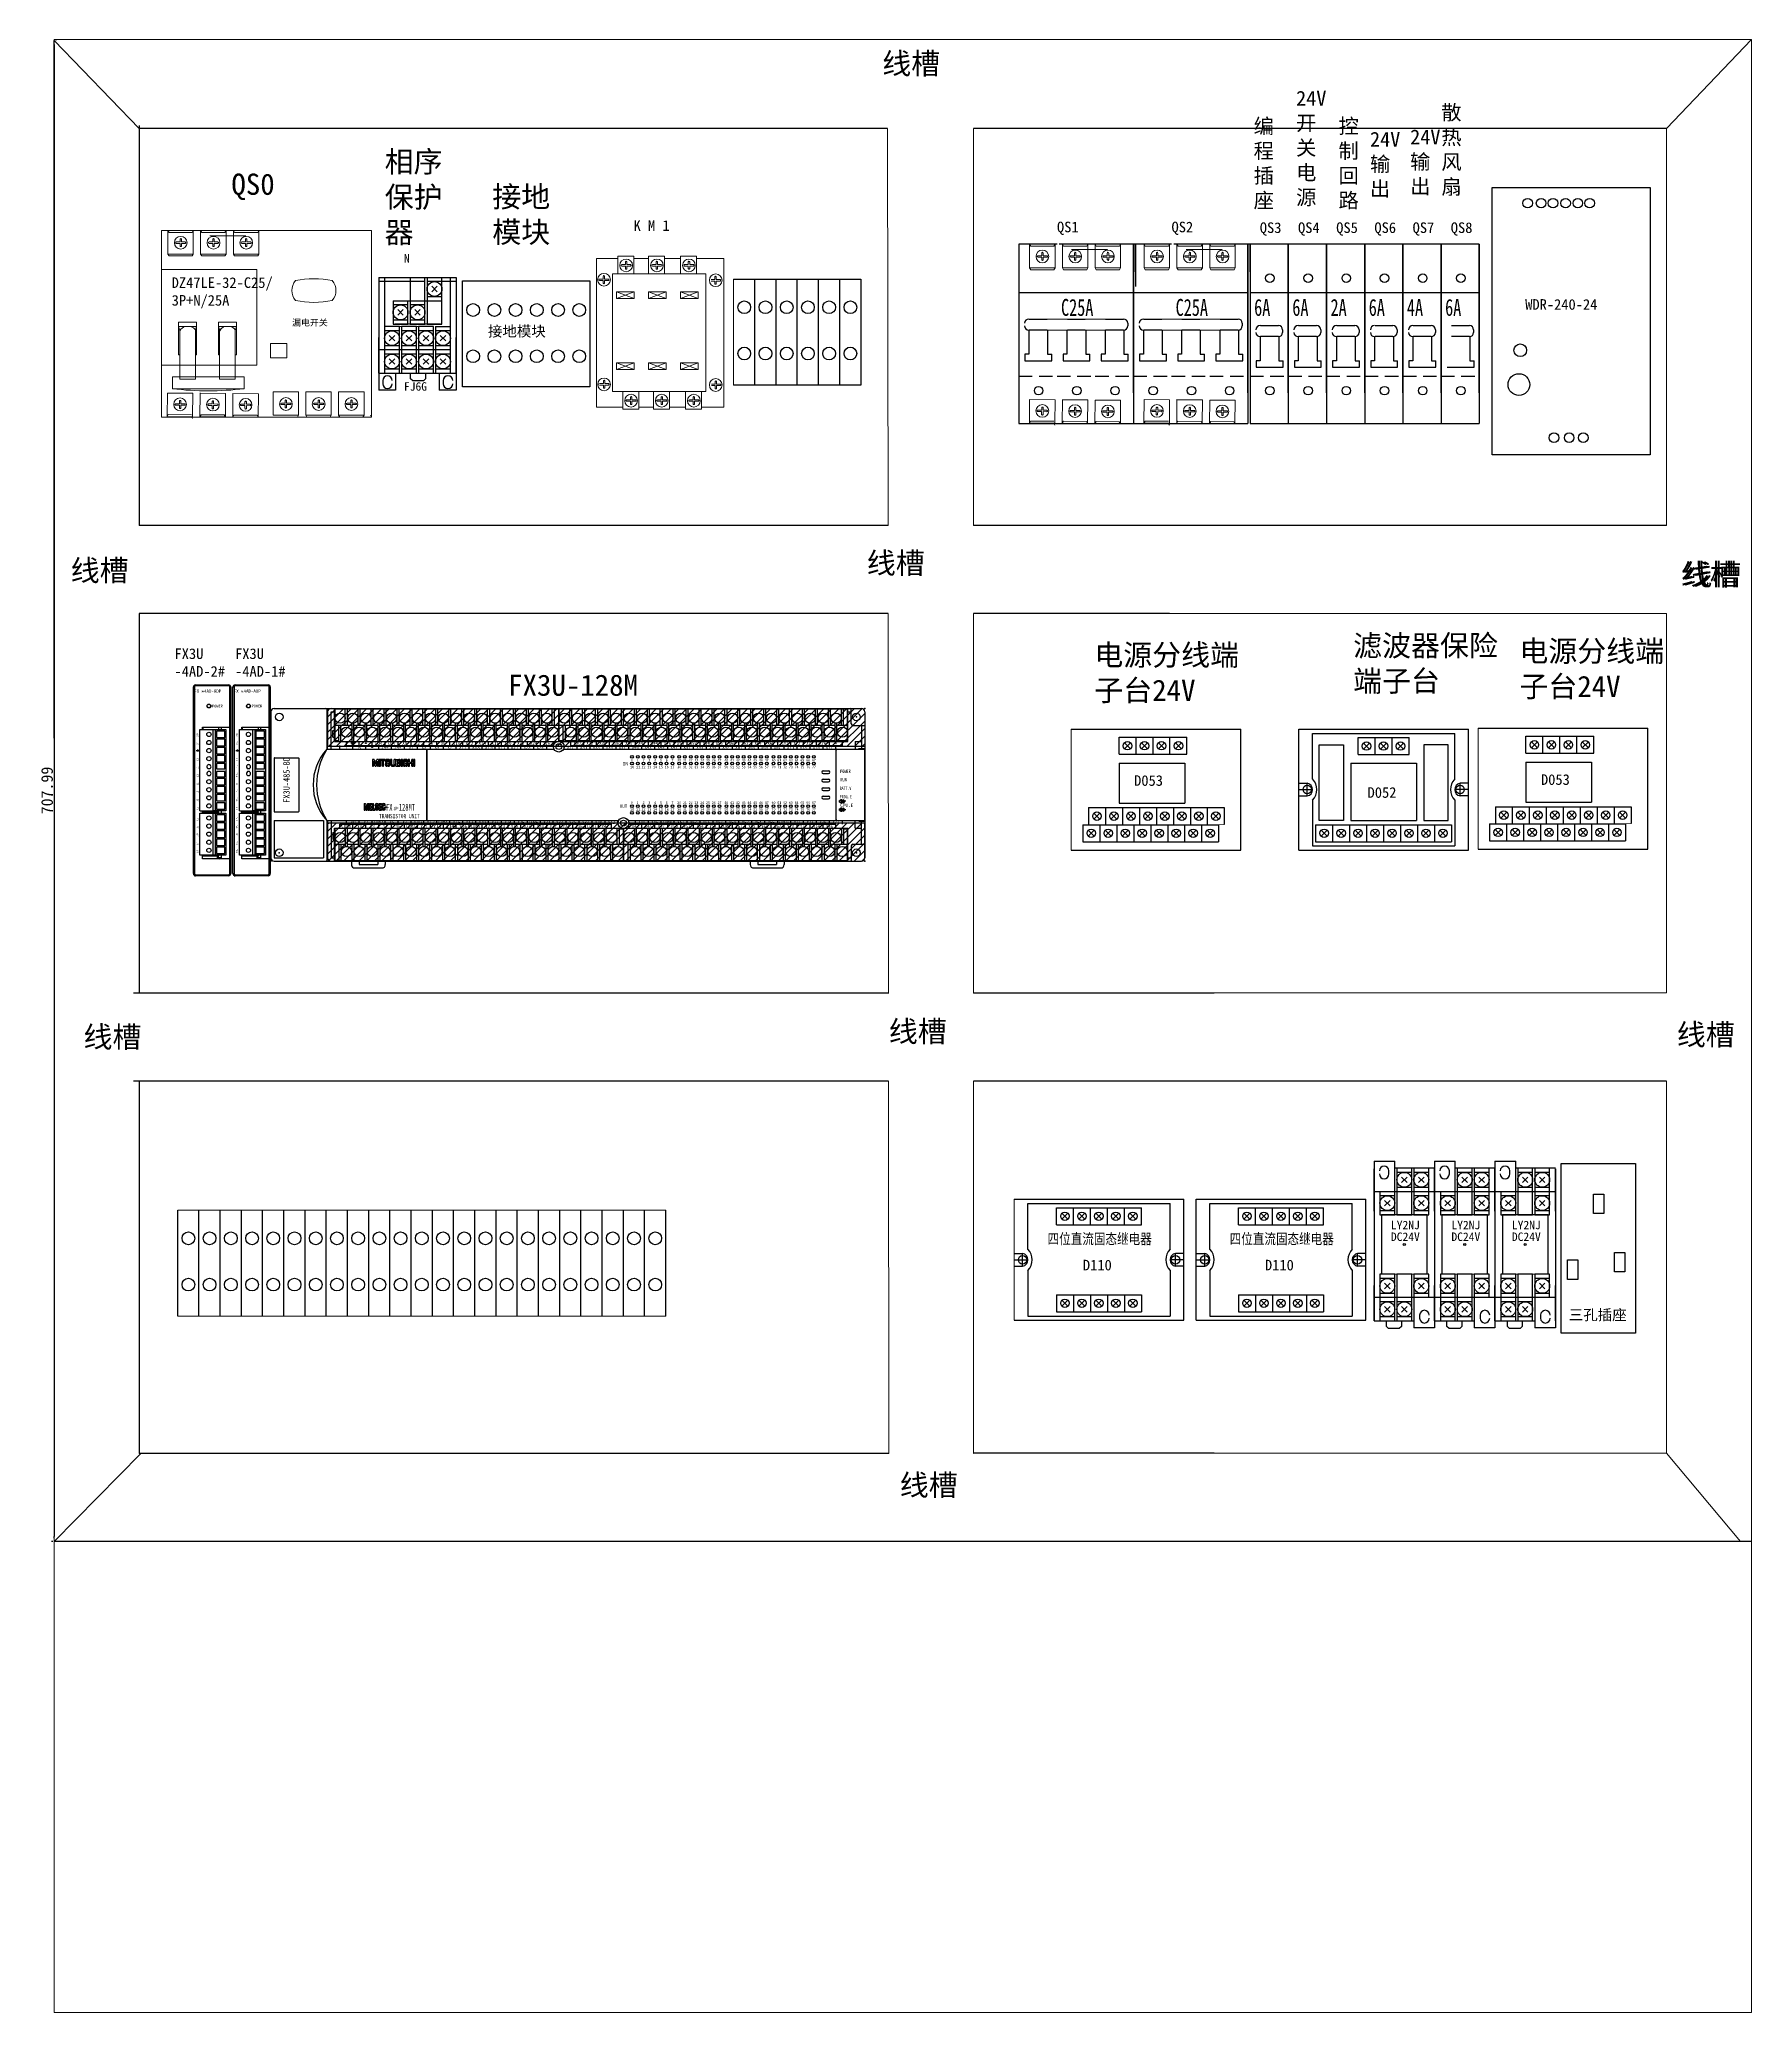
# Model space of a CAD drawing. Extents: x -21176 to 41123, y 80777 to 162275.
# Drawn here: x 40316 to 41123, y 81048 to 81978 of the extents above; entities that cross this region are included whole.
import ezdxf

# ---------------------------------------------------------------- set-up
doc = ezdxf.new("R2010")
doc.units = 0
doc.header["$MEASUREMENT"] = 0
doc.linetypes.add('HIDDEN', pattern=[9.525, 6.35, -3.175])
for name, color, linetype in [('DIM', 1, 'Continuous'), ('TEXT', 2, 'Continuous'), ('Z_OM_OUTLINE', 7, 'Continuous'), ('外形線', 7, 'Continuous')]:
    doc.layers.add(name, color=color, linetype=linetype)
doc.layers.add('標注', color=95, linetype='Continuous', lineweight=13)
doc.styles.add('HZ', font='', dxfattribs={"width": 0.8})
doc.styles.add('ST', font='', dxfattribs={"width": 0.8, "height": 300})
doc.styles.add('Standard_0.8', font='', dxfattribs={"width": 0.8})
doc.styles.get('HZ').set_extended_font_data('SimSun')
doc.styles.get('ST').set_extended_font_data('SimSun')
doc.styles.get('Standard_0.8').set_extended_font_data('SimSun')
doc.dimstyles.new('AM_ISO', dxfattribs={"dimtxt": 5.5, "dimasz": 2.5, "dimexe": 1.25, "dimexo": 0.5, "dimgap": 0.5, "dimtad": 1, "dimdsep": 46, "dimtxsty": 'Standard', "dimcen": 0, "dimclrd": 5, "dimclre": 5, "dimclrt": 1, "dimadec": 0, "dimazin": 2, "dimtp": 0.1, "dimtm": 0.1, "dimtfac": 0.71, "dimtmove": 0, "dimatfit": 3, "dimfxl": 1, "dimlwd": -1, "dimlwe": -1, "dimarcsym": 0})

# ---------------------------------------------------------------- blocks, each defined once
blk = doc.blocks.new('*D116')
at = {"color": 5}
for p, q in [((40322.63, 81975.85), (40322.63, 81272.86)), ((40323.13, 81978.35), (40323.88, 81978.35)), ((40322.13, 81270.36), (40321.38, 81270.36))]:
    blk.add_line(p, q, dxfattribs=at)
at = {"color": 5, "lineweight": 0}
for points in [[(40322.21, 81975.85), (40323.05, 81975.85), (40322.63, 81978.35)], [(40322.21, 81272.86), (40323.05, 81272.86), (40322.63, 81270.36)]]:
    blk.add_solid(points, dxfattribs=at)
at = {"layer": 'Defpoints', "color": 0, "lineweight": 0}
for p in [(40322.63, 81978.35), (40322.63, 81270.36), (40322.63, 81270.36)]:
    blk.add_point(p, dxfattribs=at)
at = {"color": 1, "lineweight": 0, "insert": (40319.38, 81624.35), "char_height": 5.5, "attachment_point": 5, "rotation": 90}
blk.add_mtext('707.99', dxfattribs=at)
blk = doc.blocks.new('FX3U-4AD-ADP')
at = {"color": 7, "linetype": 'Continuous'}
for p, q in [((0, -44), (0, 44)), ((0, 44), (0.5, 44)), ((0.5, 44), (0.5, -44)), ((0.54, 45.01), (0.94, 45.01)), ((1, 45), (16.6, 45)), ((1, 45), (1, 44.5)), ((16.6, 44.5), (1, 44.5)), ((16.6, 45), (16.6, 44.5)), ((17.1, 25), (17.1, 44)), ((17.6, 44), (17.1, 44)), ((17.6, 44), (17.6, 25.2)), ((3, 23.93), (9.3, 23.93)), ((3, -14.36), (3, 23.93)), ((4.2, 23.93), (4.2, 25)), ((4.2, 25), (17.1, 25)), ((4.55, 24.5), (4.2, 24.5)), ((11.8, 24.83), (4.55, 24.83)), ((4.55, 23.93), (4.55, 24.83)), ((9.3, 23.93), (10.3, 23.93)), ((9.3, -14.36), (9.3, 23.93)), ((10.3, 23.93), (15.3, 23.93)), ((10.3, 23.93), (10.3, -14.36)), ((10.8, 23.13), (10.8, 20.13)), ((14.8, 23.13), (10.8, 23.13)), ((10.8, 20.13), (14.8, 20.13)), ((10.8, 19.32), (10.8, 16.32)), ((14.8, 19.32), (10.8, 19.32)), ((11.8, 24.83), (11.8, 25)), ((11.8, 24.83), (11.8, 23.93)), ((13, 24.9), (13, 23.93)), ((17.1, 24.9), (13, 24.9)), ((13.4, 25), (13.4, 24.9)), ((14.8, 20.13), (14.8, 23.13)), ((14.8, 16.32), (14.8, 19.32)), ((15.1, 24.9), (15.1, 25)), ((15.3, 23.93), (15.3, -14.36)), ((16, 25), (16, 24.9)), ((16.2, 24.9), (16.2, 25)), ((17.1, 25), (17.4, 25)), ((17.6, 24.9), (17.1, 24.9)), ((17.1, -36.9), (17.1, 24.9)), ((17.6, 25.2), (17.4, 25)), ((17.6, 25.2), (17.6, 24.9)), ((17.6, 24.9), (17.6, -36.9)), ((1.29, 14.01), (1.91, 14.01)), ((1.91, 14.51), (1.91, 13.51)), ((2.06, 14.41), (2.06, 13.61)), ((2.21, 14.24), (2.21, 13.74)), ((10.8, 16.32), (14.8, 16.32)), ((10.8, 15.51), (10.8, 12.51)), ((14.8, 15.51), (10.8, 15.51)), ((10.8, 12.51), (14.8, 12.51)), ((10.8, 11.7), (10.8, 8.7)), ((14.8, 11.7), (10.8, 11.7)), ((14.8, 12.51), (14.8, 15.51)), ((14.8, 8.7), (14.8, 11.7)), ((7.71, 5.48), (6.89, 5.48)), ((7.71, 4.09), (6.89, 4.09)), ((10.8, 8.7), (14.8, 8.7)), ((14.8, 7.89), (10.8, 7.89)), ((10.8, 7.89), (10.8, 5.48)), ((10.8, 5.48), (14.8, 5.48)), ((14.8, 4.09), (10.8, 4.09)), ((10.8, 4.09), (10.8, 1.68)), ((10.8, 1.68), (14.8, 1.68)), ((10.8, 0.87), (10.8, -2.13)), ((14.8, 0.87), (10.8, 0.87)), ((14.8, 5.48), (14.8, 7.89)), ((14.8, 1.68), (14.8, 4.09)), ((14.8, -2.13), (14.8, 0.87)), ((10.8, -2.13), (14.8, -2.13)), ((10.8, -2.94), (10.8, -5.94)), ((14.8, -2.94), (10.8, -2.94)), ((10.8, -5.94), (14.8, -5.94)), ((10.8, -6.75), (10.8, -9.75)), ((14.8, -6.75), (10.8, -6.75)), ((14.8, -5.94), (14.8, -2.94)), ((14.8, -9.75), (14.8, -6.75)), ((3, -14.36), (9.3, -14.36)), ((3, -35.3), (3, -15.46)), ((3, -15.46), (9.3, -15.46)), ((4.2, -15.46), (4.2, -14.36)), ((4.55, -14.66), (4.55, -14.36)), ((4.55, -14.66), (11.8, -14.66)), ((4.55, -15.16), (11.8, -15.16)), ((4.55, -15.46), (4.55, -15.16)), ((10.3, -14.36), (9.3, -14.36)), ((9.3, -15.46), (10.3, -15.46)), ((9.3, -35.3), (9.3, -15.46)), ((15.3, -14.36), (10.3, -14.36)), ((10.3, -15.46), (15.3, -15.46)), ((10.3, -15.46), (10.3, -35.3)), ((10.8, -9.75), (14.8, -9.75)), ((10.8, -10.56), (10.8, -13.56)), ((14.8, -10.56), (10.8, -10.56)), ((10.8, -13.56), (14.8, -13.56)), ((14.8, -16.26), (10.8, -16.26)), ((10.8, -16.26), (10.8, -19.26)), ((11.6, -14.66), (11.6, -15.16)), ((11.8, -14.36), (11.8, -14.66)), ((11.8, -15.16), (11.8, -14.66)), ((11.8, -15.16), (11.8, -15.46)), ((13, -14.36), (13, -15.46)), ((14.8, -13.56), (14.8, -10.56)), ((14.8, -19.26), (14.8, -16.26)), ((15.3, -15.46), (15.3, -35.3)), ((10.8, -19.26), (14.8, -19.26)), ((14.8, -20.07), (10.8, -20.07)), ((10.8, -20.07), (10.8, -23.07)), ((10.8, -23.07), (14.8, -23.07)), ((14.8, -23.88), (10.8, -23.88)), ((10.8, -23.88), (10.8, -26.88)), ((10.8, -26.88), (14.8, -26.88)), ((14.8, -27.69), (10.8, -27.69)), ((10.8, -27.69), (10.8, -30.69)), ((14.8, -23.07), (14.8, -20.07)), ((14.8, -26.88), (14.8, -23.88)), ((14.8, -30.69), (14.8, -27.69)), ((9.3, -35.3), (3, -35.3)), ((4.2, -37), (4.2, -35.3)), ((17.1, -37), (4.2, -37)), ((4.55, -35.6), (4.55, -35.3)), ((4.55, -35.6), (11.8, -35.6)), ((10.3, -35.3), (9.3, -35.3)), ((15.3, -35.3), (10.3, -35.3)), ((10.8, -30.69), (14.8, -30.69)), ((14.8, -31.5), (10.8, -31.5)), ((10.8, -31.5), (10.8, -34.5)), ((10.8, -34.5), (14.8, -34.5)), ((11.4, -36), (11.4, -35.6)), ((11.4, -36.5), (11.4, -36)), ((11.4, -36), (11.8, -36)), ((11.8, -36.5), (11.4, -36.5)), ((11.7, -37), (11.7, -36.5)), ((11.8, -35.3), (11.8, -35.6)), ((11.8, -36.5), (11.8, -35.6)), ((13, -36.5), (11.8, -36.5)), ((11.8, -37), (11.8, -36.5)), ((11.95, -37), (12.4, -36.7)), ((12.4, -36.7), (12.9, -36.7)), ((12.9, -36.7), (12.9, -37)), ((13, -35.3), (13, -36.9)), ((13, -36.9), (17.1, -36.9)), ((13.4, -36.9), (13.4, -37)), ((13.5, -36.9), (13.5, -37)), ((14.8, -34.5), (14.8, -31.5)), ((15.6, -37), (15.6, -36.9)), ((17.1, -36.9), (17.6, -36.9)), ((17.4, -37), (17.1, -37)), ((17.1, -44), (17.1, -37)), ((17.4, -37), (17.6, -37.2)), ((17.6, -36.9), (17.6, -37.2)), ((17.6, -37.2), (17.6, -44)), ((0, -44), (0.5, -44)), ((0.54, -45.01), (0.94, -45.01)), ((1, -44.5), (16.6, -44.5)), ((1, -45), (1, -44.5)), ((16.6, -45), (1, -45)), ((16.6, -45), (16.6, -44.5)), ((16.7, -44.98), (16.7, -44.99)), ((17.6, -44), (17.1, -44))]:
    blk.add_line(p, q, dxfattribs=at)
for centre, radius in [((7.3, 35), 0.9), ((7.3, 35), 0.85), ((7.3, 21.63), 1), ((7.3, 17.82), 1), ((7.3, 14.01), 1), ((7.3, 10.2), 1), ((7.3, -0.63), 1), ((7.3, -4.44), 1), ((7.3, -8.25), 1), ((7.3, -12.06), 1), ((7.3, -17.76), 1), ((7.3, -21.57), 1), ((7.3, -25.38), 1), ((7.3, -29.19), 1), ((7.3, -33), 1)]:
    blk.add_circle(centre, radius, dxfattribs=at)
for centre, radius, start, end in [((1, 44), 1, 90, 180), ((0.8, 44), 0.8, 159.60562, 180), ((1, 44), 0.5, 90, 180), ((16.6, 44), 1, 0, 90), ((16.6, 44), 0.5, 0, 90), ((7.3, 6.39), 1, 294.49464, 180), ((7.3, 6.39), 1, 180, 245.50537), ((7.3, 3.18), 1, 180, 65.50536), ((7.3, 3.18), 1, 114.49464, 180), ((15.1, -37), 0.5, 0, 11.53696), ((0.8, -44), 0.8, 180, 198.83862), ((1, -44), 1, 180, 270), ((1, -44), 0.5, 180, 270), ((16.6, -44), 1, 270, 0), ((16.6, -44), 0.5, 270, 0)]:
    blk.add_arc(centre, radius, start, end, dxfattribs=at)
for s, height, width, p in [('FX -4AD-ADP', 1.5, 1.079375, (0.38, 41.31)), ('3U', 0.9, 1.028625, (3.64, 41.39)), ('POWER', 1.3, 0.942875, (8.81, 34.36))]:
    blk.add_text(s, height=height, dxfattribs=dict(at, width=width)).set_placement(p)
for s, width, p in [('24+', 1.017891, (2.26, 20.53)), ('L1+', 1.163304, (2.26, 9.1)), ('24-', 1.017891, (2.26, 16.72)), ('L1-', 1.163304, (2.26, 5.29)), ('I1-', 1.357188, (2.26, 1.48)), ('L2+', 1.017891, (2.26, -2.33)), ('L2-', 1.017891, (2.26, -6.14)), ('I2-', 1.163304, (2.26, -9.95)), ('L3+', 1.017891, (2.26, -13.76)), ('L3-', 1.017891, (2.26, -18.96)), ('I3-', 1.163304, (2.26, -22.77)), ('L4+', 1.017891, (2.26, -26.58)), ('L4-', 1.017891, (2.26, -30.39)), ('I4-', 1.163304, (2.26, -34.2))]:
    blk.add_text(s, height=0.8, rotation=90, dxfattribs=dict(at, width=width)).set_placement(p)
blk = doc.blocks.new('FX3U-128MT')
at = {"color": 7, "linetype": 'Continuous'}
for p, q in [((0, 34.4), (0, -34.4)), ((1.6, 36), (26, 36)), ((6.8, 36), (30, 36)), ((26.4, 35.6), (26.4, 16.8)), ((26.4, 34.4), (26.8, 34.4)), ((26.8, 21.15), (41.65, 36)), ((26.8, 24.74), (38.06, 36)), ((26.8, 28.33), (34.47, 36)), ((26.8, 31.92), (30.88, 36)), ((26.8, 34.4), (26.8, 18)), ((26.8, 16.8), (26.8, 34.4)), ((27.25, 18), (45.25, 36)), ((28.4, 36), (278.4, 36)), ((28.4, 34.4), (30, 34.4)), ((28.4, 16.8), (28.4, 34.4)), ((30, 36), (278.4, 36)), ((30, 20.4), (30, 36)), ((135.57, 35.6), (30.19, 35.6)), ((30.19, 35.6), (30.19, 20.4)), ((38.2, 28), (30.19, 28)), ((30.84, 18), (48.84, 36)), ((32.08, 20.8), (32.08, 28)), ((33.08, 20.4), (33.08, 28)), ((38.2, 28), (33.08, 28)), ((34.43, 18), (52.43, 36)), ((35.15, 28), (35.15, 35.6)), ((36.12, 28), (36.12, 35.6)), ((38.02, 18), (56.02, 36)), ((38.2, 29), (38.2, 20.4)), ((39.17, 20.4), (39.17, 29)), ((44.29, 28), (39.17, 28)), ((41.24, 28), (41.24, 35.6)), ((41.61, 18), (59.61, 36)), ((42.22, 28), (42.22, 35.6)), ((44.29, 29), (44.29, 20.4)), ((45.21, 18), (63.21, 36)), ((45.27, 20.4), (45.27, 29)), ((50.39, 28), (45.27, 28)), ((47.34, 28), (47.34, 35.6)), ((48.32, 28), (48.32, 35.6)), ((48.8, 18), (66.8, 36)), ((50.39, 29), (50.39, 20.4)), ((51.36, 20.4), (51.36, 29)), ((56.48, 28), (51.36, 28)), ((52.39, 18), (70.39, 36)), ((53.44, 28), (53.44, 35.6)), ((54.41, 28), (54.41, 35.6)), ((55.98, 18), (73.98, 36)), ((56.48, 29), (56.48, 20.4)), ((57.46, 20.4), (57.46, 29)), ((62.58, 28), (57.46, 28)), ((59.53, 28), (59.53, 35.6)), ((59.57, 18), (77.57, 36)), ((60.51, 28), (60.51, 35.6)), ((62.58, 29), (62.58, 20.4)), ((63.17, 18), (81.17, 36)), ((63.56, 20.4), (63.56, 29)), ((68.68, 28), (63.56, 28)), ((65.63, 28), (65.63, 35.6)), ((66.6, 28), (66.6, 35.6)), ((66.76, 18), (84.76, 36)), ((68.68, 29), (68.68, 20.4)), ((69.65, 20.4), (69.65, 29)), ((74.77, 28), (69.65, 28)), ((70.35, 18), (88.35, 36)), ((71.72, 28), (71.72, 35.6)), ((72.7, 28), (72.7, 35.6)), ((73.94, 18), (91.94, 36)), ((75.75, 29), (74.77, 29)), ((74.77, 29), (74.77, 20.4)), ((75.75, 20.4), (75.75, 29)), ((80.87, 28), (75.75, 28)), ((77.53, 18), (95.53, 36)), ((77.82, 28), (77.82, 35.6)), ((78.8, 28), (78.8, 35.6)), ((81.84, 29), (80.87, 29)), ((80.87, 29), (80.87, 20.4)), ((81.13, 18), (99.13, 36)), ((81.84, 20.4), (81.84, 29)), ((86.96, 28), (81.84, 28)), ((83.92, 28), (83.92, 35.6)), ((84.72, 18), (102.72, 36)), ((84.89, 28), (84.89, 35.6)), ((87.94, 29), (86.96, 29)), ((86.96, 29), (86.96, 20.4)), ((87.94, 20.4), (87.94, 29)), ((93.06, 28), (87.94, 28)), ((88.31, 18), (106.31, 36)), ((90.01, 28), (90.01, 35.6)), ((90.99, 28), (90.99, 35.6)), ((91.9, 18), (109.9, 36)), ((94.04, 29), (93.06, 29)), ((93.06, 29), (93.06, 20.4)), ((94.04, 20.4), (94.04, 29)), ((99.16, 28), (94.04, 28)), ((95.5, 18), (113.49, 36)), ((96.11, 28), (96.11, 35.6)), ((97.08, 28), (97.08, 35.6)), ((99.09, 18), (117.09, 36)), ((100.13, 29), (99.16, 29)), ((99.16, 29), (99.16, 20.4)), ((100.13, 20.4), (100.13, 29)), ((105.25, 28), (100.13, 28)), ((102.2, 28), (102.2, 35.6)), ((102.68, 18), (120.68, 36)), ((103.18, 28), (103.18, 35.6)), ((106.23, 29), (105.25, 29)), ((105.25, 29), (105.25, 20.4)), ((106.23, 20.4), (106.23, 29)), ((111.35, 28), (106.23, 28)), ((106.27, 18), (124.27, 36)), ((108.3, 28), (108.3, 35.6)), ((109.28, 28), (109.28, 35.6)), ((109.86, 18), (127.86, 36)), ((112.32, 29), (111.35, 29)), ((111.35, 29), (111.35, 20.4)), ((112.32, 20.4), (112.32, 29)), ((117.44, 28), (112.32, 28)), ((113.46, 18), (131.46, 36)), ((114.4, 28), (114.4, 35.6)), ((115.37, 28), (115.37, 35.6)), ((117.05, 18), (135.05, 36)), ((118.42, 29), (117.44, 29)), ((117.44, 29), (117.44, 20.4)), ((118.42, 20.4), (118.42, 29)), ((123.54, 28), (118.42, 28)), ((120.49, 28), (120.49, 35.6)), ((120.64, 18), (138.64, 36)), ((121.47, 28), (121.47, 35.6)), ((123.54, 29), (123.54, 20.4)), ((124.52, 29), (123.54, 29)), ((124.23, 18), (142.23, 36)), ((124.52, 20.4), (124.52, 29)), ((129.64, 28), (124.52, 28)), ((126.59, 28), (126.59, 35.6)), ((127.56, 28), (127.56, 35.6)), ((127.82, 18), (145.82, 36)), ((129.64, 29), (129.64, 20.4)), ((130.61, 29), (129.64, 29)), ((130.61, 20.4), (130.61, 29)), ((135.57, 28), (130.61, 28)), ((131.42, 18), (149.42, 36)), ((132.68, 28), (132.68, 35.6)), ((133.66, 28), (133.66, 35.6)), ((135.01, 18), (153.01, 36)), ((135.57, 35.6), (135.57, 20.4)), ((135.95, 20.4), (135.95, 35.6)), ((271.81, 35.6), (135.95, 35.6)), ((143.96, 28), (135.95, 28)), ((137.84, 20.8), (137.84, 28)), ((138.6, 18), (156.6, 36)), ((138.84, 20.8), (138.84, 28)), ((143.96, 28), (138.84, 28)), ((140.91, 28), (140.91, 35.6)), ((141.88, 28), (141.88, 35.6)), ((142.19, 18), (160.19, 36)), ((143.96, 29), (143.96, 20.8)), ((144.93, 29), (143.96, 29)), ((144.93, 20.8), (144.93, 29)), ((150.05, 28), (144.93, 28)), ((145.78, 18), (163.78, 36)), ((147, 28), (147, 35.6)), ((147.98, 28), (147.98, 35.6)), ((149.38, 18), (167.38, 36)), ((150.05, 29), (150.05, 20.8)), ((151.03, 29), (150.05, 29)), ((151.03, 20.8), (151.03, 29)), ((156.15, 28), (151.03, 28)), ((152.97, 18), (170.97, 36)), ((153.1, 28), (153.1, 35.6)), ((154.08, 28), (154.08, 35.6)), ((156.15, 29), (156.15, 20.8)), ((157.12, 29), (156.15, 29)), ((156.56, 18), (174.56, 36)), ((157.12, 20.8), (157.12, 29)), ((162.24, 28), (157.12, 28)), ((159.2, 28), (159.2, 35.6)), ((160.15, 18), (178.15, 36)), ((160.17, 28), (160.17, 35.6)), ((162.24, 29), (162.24, 20.8)), ((163.22, 29), (162.24, 29)), ((163.22, 20.8), (163.22, 29)), ((168.34, 28), (163.22, 28)), ((163.74, 18), (181.74, 36)), ((165.29, 28), (165.29, 35.6)), ((166.27, 28), (166.27, 35.6)), ((167.34, 18), (185.34, 36)), ((168.34, 29), (168.34, 20.8)), ((169.32, 29), (168.34, 29)), ((169.32, 20.8), (169.32, 29)), ((174.44, 28), (169.32, 28)), ((170.93, 18), (188.93, 36)), ((171.39, 28), (171.39, 35.6)), ((172.36, 28), (172.36, 35.6)), ((174.44, 29), (174.44, 20.8)), ((175.41, 29), (174.44, 29)), ((174.52, 18), (192.52, 36)), ((175.41, 20.8), (175.41, 29)), ((180.53, 28), (175.41, 28)), ((177.48, 28), (177.48, 35.6)), ((178.11, 18), (196.11, 36)), ((178.46, 28), (178.46, 35.6)), ((180.53, 29), (180.53, 20.8)), ((181.51, 29), (180.53, 29)), ((181.51, 20.8), (181.51, 29)), ((186.63, 28), (181.51, 28)), ((181.71, 18), (199.71, 36)), ((183.58, 28), (183.58, 35.6)), ((184.56, 28), (184.56, 35.6)), ((185.3, 18), (203.3, 36)), ((186.63, 29), (186.63, 20.8)), ((187.6, 29), (186.63, 29)), ((187.6, 20.8), (187.6, 29)), ((192.72, 28), (187.6, 28)), ((188.89, 18), (206.89, 36)), ((189.68, 28), (189.68, 35.6)), ((190.65, 28), (190.65, 35.6)), ((192.48, 18), (210.48, 36)), ((192.72, 29), (192.72, 20.8)), ((193.7, 29), (192.72, 29)), ((193.7, 20.8), (193.7, 29)), ((198.82, 28), (193.7, 28)), ((195.77, 28), (195.77, 35.6)), ((196.07, 18), (214.07, 36)), ((196.75, 28), (196.75, 35.6)), ((198.82, 29), (198.82, 20.8)), ((199.8, 29), (198.82, 29)), ((199.67, 18), (217.67, 36)), ((199.8, 20.8), (199.8, 29)), ((204.92, 28), (199.8, 28)), ((201.87, 28), (201.87, 35.6)), ((202.84, 28), (202.84, 35.6)), ((203.26, 18), (221.26, 36)), ((204.92, 29), (204.92, 20.8)), ((205.89, 29), (204.92, 29)), ((205.89, 20.8), (205.89, 29)), ((211.01, 28), (205.89, 28)), ((206.85, 18), (224.85, 36)), ((207.96, 28), (207.96, 35.6)), ((208.94, 28), (208.94, 35.6)), ((210.44, 18), (228.44, 36)), ((211.01, 29), (211.01, 20.8)), ((211.99, 29), (211.01, 29)), ((211.99, 20.8), (211.99, 29)), ((217.11, 28), (211.99, 28)), ((214.03, 18), (232.03, 36)), ((214.06, 28), (214.06, 35.6)), ((215.04, 28), (215.04, 35.6)), ((217.11, 29), (217.11, 20.8)), ((218.08, 29), (217.11, 29)), ((217.63, 18), (235.63, 36)), ((218.08, 20.8), (218.08, 29)), ((223.2, 28), (218.08, 28)), ((220.16, 28), (220.16, 35.6)), ((221.13, 28), (221.13, 35.6)), ((221.22, 18), (239.22, 36)), ((223.2, 29), (223.2, 20.8)), ((224.18, 29), (223.2, 29)), ((224.18, 20.8), (224.18, 29)), ((229.3, 28), (224.18, 28)), ((224.81, 18), (242.81, 36)), ((226.25, 28), (226.25, 35.6)), ((227.23, 28), (227.23, 35.6)), ((228.4, 18), (246.4, 36)), ((229.3, 29), (229.3, 20.8)), ((230.28, 29), (229.3, 29)), ((230.28, 20.8), (230.28, 29)), ((235.4, 28), (230.28, 28)), ((231.99, 18), (249.99, 36)), ((232.35, 28), (232.35, 35.6)), ((233.32, 28), (233.32, 35.6)), ((235.4, 29), (235.4, 20.8)), ((236.37, 29), (235.4, 29)), ((235.59, 18), (253.59, 36)), ((236.37, 20.8), (236.37, 29)), ((241.49, 28), (236.37, 28)), ((238.44, 28), (238.44, 35.6)), ((239.18, 18), (257.18, 36)), ((239.42, 28), (239.42, 35.6)), ((241.49, 29), (241.49, 20.8)), ((242.47, 29), (241.49, 29)), ((242.47, 20.8), (242.47, 29)), ((247.59, 28), (242.47, 28)), ((242.77, 18), (260.77, 36)), ((244.54, 28), (244.54, 35.6)), ((245.52, 28), (245.52, 35.6)), ((246.36, 18), (264.36, 36)), ((247.59, 29), (247.59, 20.8)), ((248.56, 29), (247.59, 29)), ((248.56, 20.8), (248.56, 29)), ((253.68, 28), (248.56, 28)), ((249.96, 18), (267.96, 36)), ((250.64, 28), (250.64, 35.6)), ((251.61, 28), (251.61, 35.6)), ((253.55, 18), (271.55, 36)), ((253.68, 29), (253.68, 20.8)), ((254.66, 29), (253.68, 29)), ((254.66, 20.8), (254.66, 29)), ((259.78, 28), (254.66, 28)), ((256.73, 28), (256.73, 35.6)), ((257.14, 18), (275.14, 36)), ((257.71, 28), (257.71, 35.6)), ((259.78, 29), (259.78, 20.8)), ((260.76, 29), (259.78, 29)), ((260.73, 18), (278.7, 35.97)), ((260.76, 20.8), (260.76, 29)), ((265.88, 28), (260.76, 28)), ((262.83, 28), (262.83, 35.6)), ((263.8, 28), (263.8, 35.6)), ((264.32, 18), (280, 33.68)), ((266.85, 29), (265.88, 29)), ((265.88, 29), (265.88, 20.8)), ((266.85, 20.8), (266.85, 29)), ((271.81, 28), (266.85, 28)), ((267.92, 18), (280, 30.08)), ((268.92, 28), (268.92, 35.6)), ((269.9, 28), (269.9, 35.6)), ((271.81, 20.4), (271.81, 35.6)), ((272, 20.4), (272, 36)), ((272, 36), (278.4, 36)), ((272, 34.4), (273.6, 34.4)), ((273.6, 28.8), (273.6, 35.6)), ((274.4, 28), (279.6, 28)), ((278.4, 28), (278.4, 17.2)), ((280, 34.4), (280, 18)), ((280, 34.4), (280, -34.4)), ((0, -27.6), (0, 27.6)), ((29.2, 22.4), (29.2, 25.6)), ((29.2, 25.6), (30, 25.6)), ((29.2, 22.4), (30, 22.4)), ((30, 20.4), (272, 20.4)), ((32.08, 20.8), (30.19, 20.8)), ((30.19, 20.4), (135.57, 20.4)), ((32.59, 16.91), (32.59, 18.6)), ((35.64, 18.6), (35.64, 20.4)), ((35.64, 18.6), (41.73, 18.6)), ((37.77, 19.73), (38.68, 19.73)), ((38.11, 19.33), (38.68, 19.33)), ((38.34, 18.93), (38.68, 18.93)), ((38.68, 19.73), (38.68, 20.13)), ((39.59, 19.73), (38.68, 19.73)), ((39.26, 19.33), (38.68, 19.33)), ((39.03, 18.93), (38.68, 18.93)), ((38.68, 16.8), (38.68, 18.6)), ((41.73, 18.6), (41.73, 20.4)), ((41.73, 18.6), (44.78, 18.6)), ((44.78, 18.6), (133.17, 18.6)), ((44.78, 16.8), (44.78, 18.6)), ((47.83, 18.6), (47.83, 20.4)), ((50.88, 16.8), (50.88, 18.6)), ((53.92, 18.6), (53.92, 20.4)), ((56.97, 16.8), (56.97, 18.6)), ((60.02, 18.6), (60.02, 20.4)), ((63.07, 16.8), (63.07, 18.6)), ((66.12, 18.6), (66.12, 20.4)), ((69.16, 16.8), (69.16, 18.6)), ((72.21, 18.6), (72.21, 20.4)), ((75.26, 16.8), (75.26, 18.6)), ((78.31, 18.6), (78.31, 20.4)), ((81.36, 16.8), (81.36, 18.6)), ((84.4, 18.6), (84.4, 20.4)), ((87.45, 16.8), (87.45, 18.6)), ((90.5, 18.6), (90.5, 20.4)), ((93.55, 16.8), (93.55, 18.6)), ((96.6, 18.6), (96.6, 20.4)), ((99.64, 16.8), (99.64, 18.6)), ((102.69, 18.6), (102.69, 20.4)), ((105.74, 16.8), (105.74, 18.6)), ((108.79, 18.6), (108.79, 20.4)), ((111.84, 16.8), (111.84, 18.6)), ((114.88, 18.6), (114.88, 20.4)), ((117.93, 16.8), (117.93, 18.6)), ((120.98, 18.6), (120.98, 20.4)), ((124.03, 16.8), (124.03, 18.6)), ((127.08, 18.6), (127.08, 20.4)), ((130.12, 16.8), (130.12, 18.6)), ((133.17, 18.6), (133.17, 20.4)), ((137.84, 20.8), (135.95, 20.8)), ((271.81, 20.4), (135.95, 20.4)), ((136.65, 20.4), (272, 20.4)), ((138.35, 16.8), (138.35, 18.6)), ((143.96, 20.8), (138.84, 20.8)), ((141.4, 18.6), (141.4, 20.4)), ((141.4, 18.6), (269.41, 18.6)), ((144.44, 16.8), (144.44, 18.6)), ((150.05, 20.8), (144.93, 20.8)), ((147.49, 18.6), (147.49, 20.4)), ((150.54, 16.8), (150.54, 18.6)), ((156.15, 20.8), (151.03, 20.8)), ((153.59, 18.6), (153.59, 20.4)), ((156.64, 16.8), (156.64, 18.6)), ((162.24, 20.8), (157.12, 20.8)), ((159.68, 18.6), (159.68, 20.4)), ((162.73, 16.8), (162.73, 18.6)), ((168.34, 20.8), (163.22, 20.8)), ((165.78, 18.6), (165.78, 20.4)), ((168.83, 16.8), (168.83, 18.6)), ((174.44, 20.8), (169.32, 20.8)), ((171.88, 18.6), (171.88, 20.4)), ((174.92, 16.8), (174.92, 18.6)), ((180.53, 20.8), (175.41, 20.8)), ((177.97, 18.6), (177.97, 20.4)), ((181.02, 16.8), (181.02, 18.6)), ((186.63, 20.8), (181.51, 20.8)), ((184.07, 18.6), (184.07, 20.4)), ((187.12, 16.8), (187.12, 18.6)), ((192.72, 20.8), (187.6, 20.8)), ((190.16, 18.6), (190.16, 20.4)), ((193.21, 16.8), (193.21, 18.6)), ((198.82, 20.8), (193.7, 20.8)), ((196.26, 18.6), (196.26, 20.4)), ((199.31, 16.8), (199.31, 18.6)), ((204.92, 20.8), (199.8, 20.8)), ((202.36, 18.6), (202.36, 20.4)), ((205.4, 16.8), (205.4, 18.6)), ((211.01, 20.8), (205.89, 20.8)), ((208.45, 18.6), (208.45, 20.4)), ((211.5, 16.8), (211.5, 18.6)), ((217.11, 20.8), (211.99, 20.8)), ((214.55, 18.6), (214.55, 20.4)), ((217.6, 16.8), (217.6, 18.6)), ((223.2, 20.8), (218.08, 20.8)), ((220.64, 18.6), (220.64, 20.4)), ((223.69, 16.8), (223.69, 18.6)), ((229.3, 20.8), (224.18, 20.8)), ((226.74, 18.6), (226.74, 20.4)), ((229.79, 16.8), (229.79, 18.6)), ((235.4, 20.8), (230.28, 20.8)), ((232.84, 18.6), (232.84, 20.4)), ((235.88, 16.8), (235.88, 18.6)), ((241.49, 20.8), (236.37, 20.8)), ((238.93, 18.6), (238.93, 20.4)), ((241.98, 16.8), (241.98, 18.6)), ((247.59, 20.8), (242.47, 20.8)), ((245.03, 18.6), (245.03, 20.4)), ((248.08, 16.8), (248.08, 18.6)), ((253.68, 20.8), (248.56, 20.8)), ((251.12, 18.6), (251.12, 20.4)), ((254.17, 16.8), (254.17, 18.6)), ((259.78, 20.8), (254.66, 20.8)), ((257.22, 18.6), (257.22, 20.4)), ((260.27, 16.8), (260.27, 18.6)), ((265.88, 20.8), (260.76, 20.8)), ((263.32, 18.6), (263.32, 20.4)), ((266.36, 16.8), (266.36, 18.6)), ((271.81, 20.8), (266.85, 20.8)), ((269.41, 18.6), (269.41, 20.4)), ((271.51, 18), (280, 26.49)), ((275.1, 18), (280, 22.9)), ((275.36, 20.4), (278.4, 20.4)), ((275.36, 20.4), (275.36, 16.8)), ((278.69, 18), (280, 19.31)), ((1.6, 12.64), (1.6, -12.64)), ((1.76, 12.8), (13.04, 12.8)), ((13.2, 12.64), (13.2, -12.64)), ((26.4, 16.8), (73.6, 16.8)), ((280, 18), (26.8, 18)), ((32.59, 16.8), (130.12, 16.8)), ((48, 12.01), (48, 8.8)), ((48.8, 12.01), (48, 12.01)), ((48, 12), (48, 8.8)), ((48.49, 11.21), (48.49, 8.8)), ((49.15, 8.8), (48.49, 11.21)), ((48.8, 12.01), (49.42, 9.76)), ((49.42, 9.76), (50.04, 12.01)), ((50.35, 11.21), (49.69, 8.8)), ((50.84, 12.01), (50.04, 12.01)), ((50.35, 11.21), (50.35, 8.8)), ((50.84, 12.01), (50.84, 8.8)), ((51.15, 12.01), (51.15, 8.8)), ((51.69, 12.01), (51.15, 12.01)), ((51.69, 12.01), (51.69, 8.8)), ((51.89, 12.01), (51.89, 11.51)), ((53.88, 12.01), (51.89, 12.01)), ((52.62, 11.51), (51.89, 11.51)), ((52.62, 8.8), (52.62, 11.51)), ((53.15, 8.8), (53.15, 11.51)), ((53.88, 11.51), (53.15, 11.51)), ((53.88, 11.51), (53.88, 12.01)), ((53.88, 9.84), (53.88, 9.79)), ((54.42, 9.84), (53.88, 9.84)), ((54.54, 10.31), (55.47, 10.13)), ((55.64, 10.64), (54.72, 10.82)), ((55.28, 12.01), (54.88, 12.01)), ((54.98, 11.51), (55.19, 11.51)), ((56.16, 11.14), (55.62, 11.14)), ((56.28, 9.79), (56.28, 9.79)), ((56.48, 9.79), (56.48, 12.01)), ((57.01, 12.01), (56.48, 12.01)), ((57.01, 9.79), (57.01, 12.01)), ((58.21, 9.79), (58.21, 12.01)), ((58.75, 12.01), (58.21, 12.01)), ((58.75, 12.01), (58.75, 9.79)), ((59.01, 12.01), (60.43, 12.01)), ((59.01, 8.8), (59.01, 12.01)), ((59.54, 11.51), (60.34, 11.51)), ((59.54, 11.51), (59.54, 10.72)), ((59.54, 10.72), (60.34, 10.72)), ((59.54, 10.23), (59.54, 9.29)), ((59.54, 10.23), (60.39, 10.23)), ((62.08, 12.01), (61.5, 12.01)), ((61.5, 8.8), (61.5, 12.01)), ((62.08, 8.8), (62.08, 12.01)), ((62.79, 9.84), (62.25, 9.84)), ((62.25, 9.84), (62.25, 9.79)), ((62.91, 10.31), (63.84, 10.13)), ((64.01, 10.64), (63.09, 10.82)), ((63.65, 12.01), (63.25, 12.01)), ((63.35, 11.51), (63.56, 11.51)), ((64.53, 11.14), (63.99, 11.14)), ((64.65, 9.79), (64.65, 9.79)), ((64.78, 8.8), (64.78, 12.01)), ((65.36, 12.01), (64.78, 12.01)), ((65.36, 10.72), (65.36, 12.01)), ((65.36, 10.72), (66.56, 10.72)), ((65.36, 8.8), (65.36, 10.23)), ((65.36, 10.23), (66.56, 10.23)), ((66.56, 10.72), (66.56, 12.01)), ((67.14, 12.01), (66.56, 12.01)), ((66.56, 8.8), (66.56, 10.23)), ((67.14, 8.8), (67.14, 12.01)), ((67.98, 12.01), (67.4, 12.01)), ((67.4, 8.8), (67.4, 12.01)), ((67.98, 8.8), (67.98, 12.01)), ((73.6, 16.8), (73.6, -16.8)), ((73.6, 16.8), (133.5, 16.8)), ((73.6, -16.8), (73.6, 16.8)), ((138.02, 16.8), (266.4, 16.8)), ((138.35, 16.8), (266.36, 16.8)), ((266.4, -16.8), (266.4, 16.8)), ((266.4, -16.4), (266.4, 16.4)), ((266.8, 16.8), (279.6, 16.8)), ((277.2, 17.2), (280, 17.2)), ((277.2, 16.8), (277.2, 17.2)), ((278.56, 16.8), (278.56, 17.2)), ((280, -16.4), (280, 16.4)), ((48, 8.8), (48.46, 8.8)), ((48, 8.8), (48.49, 8.8)), ((49.15, 8.8), (49.69, 8.8)), ((50.35, 8.8), (50.84, 8.8)), ((51.15, 8.8), (51.69, 8.8)), ((52.62, 8.8), (53.15, 8.8)), ((55.39, 8.8), (54.77, 8.8)), ((55.3, 9.29), (54.86, 9.29)), ((57.37, 8.8), (57.86, 8.8)), ((57.46, 9.29), (57.77, 9.29)), ((59.01, 8.8), (60.48, 8.8)), ((59.54, 9.29), (60.39, 9.29)), ((61.5, 8.8), (62.08, 8.8)), ((63.76, 8.8), (63.14, 8.8)), ((63.67, 9.29), (63.23, 9.29)), ((64.78, 8.8), (65.36, 8.8)), ((66.56, 8.8), (67.14, 8.8)), ((67.4, 8.8), (67.98, 8.8)), ((259.76, 2), (259.76, 2)), ((260.4, 6.64), (262.8, 6.64)), ((260.4, 5.36), (262.8, 5.36)), ((260.4, 2.64), (262.8, 2.64)), ((260.4, 1.36), (262.8, 1.36)), ((263.44, 2), (263.44, 2)), ((44, -8.8), (44, -12)), ((44, -8.8), (44.67, -8.8)), ((44.67, -8.8), (45.12, -10.85)), ((45.57, -8.8), (45.12, -10.85)), ((45.57, -8.8), (46.24, -8.8)), ((46.24, -12), (46.24, -8.8)), ((46.56, -12), (46.56, -8.8)), ((46.56, -8.8), (47.71, -8.8)), ((47.71, -9.31), (47.71, -8.8)), ((47.97, -12), (47.97, -8.8)), ((47.97, -8.8), (48.48, -8.8)), ((48.48, -11.49), (48.48, -8.8)), ((51.03, -12), (51.03, -8.8)), ((51.03, -8.8), (52.19, -8.8)), ((52.19, -9.31), (52.19, -8.8)), ((260.4, -1.36), (262.8, -1.36)), ((260.4, -2.64), (262.8, -2.64)), ((260.4, -5.36), (262.8, -5.36)), ((260.4, -6.64), (262.8, -6.64)), ((268, -7.36), (270.4, -7.36)), ((268, -8.16), (268, -7.36)), ((268, -8.16), (270.4, -8.16)), ((268.65, -7.21), (268.32, -6.88)), ((268.65, -8.31), (268.32, -8.64)), ((269.2, -7.16), (269.2, -6.76)), ((269.2, -8.16), (269.2, -7.36)), ((269.2, -8.76), (269.2, -8.36)), ((270.08, -6.88), (269.75, -7.21)), ((270.08, -8.64), (269.75, -8.31)), ((270.4, -8.16), (270.4, -7.36)), ((271, -7.76), (270.6, -7.76)), ((1.6, -16.8), (24.8, -16.8)), ((1.6, -16.8), (1.6, -34.4)), ((1.76, -12.8), (13.04, -12.8)), ((24.8, -16.8), (24.8, -34.4)), ((26.4, -16.8), (73.6, -16.8)), ((26.4, -16.8), (26.4, -35.6)), ((26.8, -16.8), (26.8, -34.4)), ((26.8, -34.4), (26.8, -18)), ((280, -18), (26.8, -18)), ((26.8, -32.73), (41.53, -18)), ((26.8, -29.14), (37.94, -18)), ((26.8, -25.55), (34.35, -18)), ((26.8, -21.96), (30.76, -18)), ((26.8, -18.37), (27.17, -18)), ((27.44, -35.68), (45.13, -18)), ((28.4, -16.8), (28.4, -34.4)), ((30.72, -36), (48.72, -18)), ((34.31, -36), (52.31, -18)), ((35.64, -18.6), (35.64, -16.8)), ((35.64, -16.8), (163.65, -16.8)), ((37.9, -36), (55.9, -18)), ((41.5, -36), (59.5, -18)), ((41.73, -18.6), (41.73, -16.8)), ((44, -12), (44.51, -12)), ((44.51, -9.95), (44.96, -12)), ((44.51, -12), (44.51, -9.95)), ((44.96, -12), (45.28, -12)), ((45.09, -36), (63.09, -18)), ((45.73, -9.95), (45.28, -12)), ((45.73, -12), (45.73, -9.95)), ((45.73, -12), (46.24, -12)), ((46.56, -12), (47.71, -12)), ((47.07, -10.15), (47.07, -9.31)), ((47.71, -9.31), (47.07, -9.31)), ((47.71, -10.15), (47.07, -10.15)), ((47.07, -11.49), (47.07, -10.66)), ((47.71, -10.66), (47.07, -10.66)), ((47.71, -11.49), (47.07, -11.49)), ((47.71, -10.66), (47.71, -10.15)), ((47.71, -12), (47.71, -11.49)), ((47.83, -18.6), (47.83, -16.8)), ((47.97, -12), (49.12, -12)), ((48.48, -11.49), (49.12, -11.49)), ((48.68, -36), (66.68, -18)), ((49.12, -12), (49.12, -11.49)), ((49.24, -11.32), (49.24, -10.85)), ((49.24, -10.85), (49.76, -10.85)), ((49.25, -9.86), (49.25, -9.41)), ((50.17, -11.04), (49.43, -10.31)), ((49.76, -9.87), (49.76, -9.48)), ((49.76, -11.32), (49.76, -10.85)), ((49.79, -9.96), (50.53, -10.69)), ((50.2, -9.95), (50.2, -9.48)), ((50.71, -9.95), (50.2, -9.95)), ((50.2, -11.32), (50.2, -11.13)), ((50.71, -9.95), (50.71, -9.48)), ((50.71, -11.32), (50.71, -11.15)), ((51.03, -12), (52.19, -12)), ((51.55, -10.15), (51.55, -9.31)), ((52.19, -9.31), (51.55, -9.31)), ((52.19, -10.15), (51.55, -10.15)), ((51.55, -11.49), (51.55, -10.66)), ((52.19, -10.66), (51.55, -10.66)), ((52.19, -11.49), (51.55, -11.49)), ((52.19, -10.66), (52.19, -10.15)), ((52.19, -12), (52.19, -11.49)), ((52.27, -36), (70.27, -18)), ((52.45, -11.39), (52.45, -9.41)), ((52.95, -11.32), (52.95, -9.48)), ((53.4, -9.95), (53.4, -9.48)), ((53.91, -9.95), (53.4, -9.95)), ((53.91, -9.95), (53.4, -9.95)), ((53.4, -10.85), (53.4, -11.32)), ((53.91, -10.85), (53.4, -10.85)), ((53.91, -9.95), (53.91, -9.48)), ((53.91, -11.32), (53.91, -10.85)), ((53.92, -18.6), (53.92, -16.8)), ((55.86, -36), (73.86, -18)), ((59.46, -36), (77.46, -18)), ((60.02, -18.6), (60.02, -16.8)), ((63.05, -36), (81.05, -18)), ((66.12, -18.6), (66.12, -16.8)), ((66.64, -36), (84.64, -18)), ((70.23, -36), (88.23, -18)), ((72.21, -18.6), (72.21, -16.8)), ((73.6, -16.8), (163.98, -16.8)), ((73.82, -36), (91.82, -18)), ((77.42, -36), (95.42, -18)), ((78.31, -18.6), (78.31, -16.8)), ((81.01, -36), (99.01, -18)), ((84.4, -18.6), (84.4, -16.8)), ((84.6, -36), (102.6, -18)), ((88.19, -36), (106.19, -18)), ((90.5, -18.6), (90.5, -16.8)), ((91.78, -36), (109.78, -18)), ((95.38, -36), (113.38, -18)), ((96.6, -18.6), (96.6, -16.8)), ((98.97, -36), (116.97, -18)), ((102.56, -36), (120.56, -18)), ((102.69, -18.6), (102.69, -16.8)), ((106.15, -36), (124.15, -18)), ((108.79, -18.6), (108.79, -16.8)), ((109.75, -36), (127.74, -18)), ((113.34, -36), (131.34, -18)), ((114.88, -18.6), (114.88, -16.8)), ((116.93, -36), (134.93, -18)), ((120.52, -36), (138.52, -18)), ((120.98, -18.6), (120.98, -16.8)), ((124.11, -36), (142.11, -18)), ((127.08, -18.6), (127.08, -16.8)), ((127.71, -36), (145.71, -18)), ((131.3, -36), (149.3, -18)), ((133.17, -18.6), (133.17, -16.8)), ((134.89, -36), (152.89, -18)), ((138.48, -36), (156.48, -18)), ((139.27, -18.6), (139.27, -16.8)), ((142.07, -36), (160.07, -18)), ((145.36, -18.6), (145.36, -16.8)), ((145.67, -36), (163.67, -18)), ((149.26, -36), (167.26, -18)), ((151.46, -18.6), (151.46, -16.8)), ((152.85, -36), (170.85, -18)), ((156.44, -36), (174.44, -18)), ((157.56, -18.6), (157.56, -16.8)), ((160.03, -36), (178.03, -18)), ((163.63, -36), (181.63, -18)), ((163.65, -18.6), (163.65, -16.8)), ((167.22, -36), (185.22, -18)), ((168.5, -16.8), (266.4, -16.8)), ((170.81, -36), (188.81, -18)), ((171.88, -18.6), (171.88, -16.8)), ((171.88, -16.8), (269.41, -16.8)), ((174.4, -36), (192.4, -18)), ((177.97, -18.6), (177.97, -16.8)), ((177.99, -36), (195.99, -18)), ((181.59, -36), (199.59, -18)), ((184.07, -18.6), (184.07, -16.8)), ((185.18, -36), (203.18, -18)), ((188.77, -36), (206.77, -18)), ((190.16, -18.6), (190.16, -16.8)), ((192.36, -36), (210.36, -18)), ((195.96, -36), (213.96, -18)), ((196.26, -18.6), (196.26, -16.8)), ((199.55, -36), (217.55, -18)), ((202.36, -18.6), (202.36, -16.8)), ((203.14, -36), (221.14, -18)), ((206.73, -36), (224.73, -18)), ((208.45, -18.6), (208.45, -16.8)), ((210.32, -36), (228.32, -18)), ((213.92, -36), (231.92, -18)), ((214.55, -18.6), (214.55, -16.8)), ((217.51, -36), (235.51, -18)), ((220.64, -18.6), (220.64, -16.8)), ((221.1, -36), (239.1, -18)), ((224.69, -36), (242.69, -18)), ((226.74, -18.6), (226.74, -16.8)), ((228.28, -36), (246.28, -18)), ((231.88, -36), (249.88, -18)), ((232.84, -18.6), (232.84, -16.8)), ((235.47, -36), (253.47, -18)), ((238.93, -18.6), (238.93, -16.8)), ((239.06, -36), (257.06, -18)), ((242.65, -36), (260.65, -18)), ((245.03, -18.6), (245.03, -16.8)), ((246.24, -36), (264.24, -18)), ((249.84, -36), (267.84, -18)), ((251.12, -18.6), (251.12, -16.8)), ((253.43, -36), (271.43, -18)), ((257.02, -36), (275.02, -18)), ((257.22, -18.6), (257.22, -16.8)), ((260.61, -36), (278.61, -18)), ((263.32, -18.6), (263.32, -16.8)), ((266.8, -16.8), (279.6, -16.8)), ((268, -12.16), (268, -11.36)), ((268, -11.36), (270.4, -11.36)), ((268, -12.16), (270.4, -12.16)), ((268.65, -11.21), (268.32, -10.88)), ((268.65, -12.31), (268.32, -12.64)), ((269.2, -11.16), (269.2, -10.76)), ((269.2, -12.16), (269.2, -11.36)), ((269.2, -12.76), (269.2, -12.36)), ((269.41, -18.6), (269.41, -16.8)), ((270.08, -10.88), (269.75, -11.21)), ((270.08, -12.64), (269.75, -12.31)), ((270.4, -12.16), (270.4, -11.36)), ((271, -11.76), (270.6, -11.76)), ((275.36, -20.4), (275.36, -16.8)), ((277.2, -16.8), (277.2, -17.2)), ((277.2, -17.2), (280, -17.2)), ((278.4, -28), (278.4, -17.2)), ((278.56, -17.2), (278.56, -16.8)), ((280, -34.4), (280, -18)), ((29.2, -22.4), (29.2, -25.6)), ((29.2, -22.4), (30, -22.4)), ((29.2, -25.6), (30, -25.6)), ((30, -20.4), (272, -20.4)), ((30, -36), (30, -20.4)), ((30.19, -20.4), (166.05, -20.4)), ((30.19, -20.4), (30.19, -35.6)), ((32.59, -20.4), (32.59, -18.6)), ((32.59, -18.6), (47.83, -18.6)), ((35.15, -20.4), (35.15, -29)), ((36.12, -29), (36.12, -20.4)), ((38.68, -20.4), (38.68, -18.6)), ((41.24, -20.4), (41.24, -29)), ((42.22, -29), (42.22, -20.4)), ((44.78, -20.4), (44.78, -18.6)), ((47.34, -20.4), (47.34, -29)), ((47.83, -18.6), (50.88, -18.6)), ((48.32, -29), (48.32, -20.4)), ((50.88, -18.6), (63.07, -18.6)), ((50.88, -20.4), (50.88, -18.6)), ((53.44, -20.4), (53.44, -29)), ((54.41, -29), (54.41, -20.4)), ((56.97, -20.4), (56.97, -18.6)), ((59.53, -20.4), (59.53, -29)), ((60.51, -29), (60.51, -20.4)), ((63.07, -18.6), (66.12, -18.6)), ((63.07, -20.4), (63.07, -18.6)), ((65.63, -20.4), (65.63, -29)), ((66.12, -18.6), (78.31, -18.6)), ((66.6, -29), (66.6, -20.4)), ((69.16, -20.4), (69.16, -18.6)), ((71.72, -20.4), (71.72, -29)), ((72.7, -29), (72.7, -20.4)), ((75.26, -20.4), (75.26, -18.6)), ((77.82, -20.4), (77.82, -29)), ((78.31, -18.6), (81.36, -18.6)), ((78.8, -29), (78.8, -20.4)), ((81.36, -18.6), (93.55, -18.6)), ((81.36, -20.4), (81.36, -18.6)), ((83.92, -20.4), (83.92, -29)), ((84.89, -29), (84.89, -20.4)), ((87.45, -20.4), (87.45, -18.6)), ((90.01, -20.4), (90.01, -29)), ((90.99, -29), (90.99, -20.4)), ((93.55, -20.4), (93.55, -18.6)), ((93.55, -18.6), (96.6, -18.6)), ((96.11, -20.4), (96.11, -29)), ((96.6, -18.6), (120.98, -18.6)), ((97.08, -29), (97.08, -20.4)), ((99.64, -20.4), (99.64, -18.6)), ((102.2, -20.4), (102.2, -29)), ((103.18, -29), (103.18, -20.4)), ((105.74, -20.4), (105.74, -18.6)), ((108.3, -20.4), (108.3, -29)), ((109.28, -29), (109.28, -20.4)), ((111.84, -20.4), (111.84, -18.6)), ((114.4, -20.4), (114.4, -29)), ((115.37, -29), (115.37, -20.4)), ((117.93, -20.4), (117.93, -18.6)), ((120.49, -20.4), (120.49, -29)), ((120.98, -18.6), (124.03, -18.6)), ((121.47, -29), (121.47, -20.4)), ((124.03, -18.6), (148.41, -18.6)), ((124.03, -20.4), (124.03, -18.6)), ((126.59, -20.4), (126.59, -29)), ((127.56, -29), (127.56, -20.4)), ((130.12, -20.4), (130.12, -18.6)), ((132.68, -20.4), (132.68, -29)), ((133.66, -29), (133.66, -20.4)), ((136.22, -20.4), (136.22, -18.6)), ((138.78, -20.4), (138.78, -29)), ((139.76, -29), (139.76, -20.4)), ((142.32, -20.4), (142.32, -18.6)), ((144.88, -20.4), (144.88, -29)), ((145.85, -29), (145.85, -20.4)), ((148.41, -20.4), (148.41, -18.6)), ((148.41, -18.6), (151.46, -18.6)), ((150.97, -20.4), (150.97, -29)), ((151.46, -18.6), (160.6, -18.6)), ((151.95, -29), (151.95, -20.4)), ((154.51, -20.4), (154.51, -18.6)), ((157.07, -20.4), (157.07, -29)), ((158.04, -29), (158.04, -20.4)), ((160.6, -20.4), (160.6, -18.6)), ((163.16, -20.4), (163.16, -28)), ((164.16, -20.4), (164.16, -28)), ((164.16, -20.8), (166.05, -20.8)), ((166.05, -20.4), (166.05, -35.6)), ((166.43, -35.6), (166.43, -20.4)), ((166.43, -20.4), (271.81, -20.4)), ((167.13, -20.4), (272, -20.4)), ((168.83, -20.4), (168.83, -18.6)), ((168.83, -18.6), (184.07, -18.6)), ((171.39, -20.4), (171.39, -29)), ((172.36, -29), (172.36, -20.4)), ((174.92, -20.4), (174.92, -18.6)), ((177.48, -20.4), (177.48, -29)), ((178.46, -29), (178.46, -20.4)), ((181.02, -20.4), (181.02, -18.6)), ((183.58, -20.4), (183.58, -29)), ((184.07, -18.6), (187.12, -18.6)), ((184.56, -29), (184.56, -20.4)), ((187.12, -18.6), (211.5, -18.6)), ((187.12, -20.4), (187.12, -18.6)), ((189.68, -20.4), (189.68, -29)), ((190.65, -29), (190.65, -20.4)), ((193.21, -20.4), (193.21, -18.6)), ((195.77, -20.4), (195.77, -29)), ((196.75, -29), (196.75, -20.4)), ((199.31, -20.4), (199.31, -18.6)), ((201.87, -20.4), (201.87, -29)), ((202.84, -29), (202.84, -20.4)), ((205.4, -20.4), (205.4, -18.6)), ((207.96, -20.4), (207.96, -29)), ((208.94, -29), (208.94, -20.4)), ((211.5, -18.6), (214.55, -18.6)), ((211.5, -20.4), (211.5, -18.6)), ((214.06, -20.4), (214.06, -29)), ((214.55, -18.6), (238.93, -18.6)), ((215.04, -29), (215.04, -20.4)), ((217.6, -20.4), (217.6, -18.6)), ((220.16, -20.4), (220.16, -29)), ((221.13, -29), (221.13, -20.4)), ((223.69, -20.4), (223.69, -18.6)), ((226.25, -20.4), (226.25, -29)), ((227.23, -29), (227.23, -20.4)), ((229.79, -20.4), (229.79, -18.6)), ((232.35, -20.4), (232.35, -29)), ((233.32, -29), (233.32, -20.4)), ((235.88, -20.4), (235.88, -18.6)), ((238.44, -20.4), (238.44, -29)), ((238.93, -18.6), (241.98, -18.6)), ((239.42, -29), (239.42, -20.4)), ((241.98, -18.6), (266.36, -18.6)), ((241.98, -20.4), (241.98, -18.6)), ((244.54, -20.4), (244.54, -29)), ((245.52, -29), (245.52, -20.4)), ((248.08, -20.4), (248.08, -18.6)), ((250.64, -20.4), (250.64, -29)), ((251.61, -29), (251.61, -20.4)), ((254.17, -20.4), (254.17, -18.6)), ((256.73, -20.4), (256.73, -29)), ((257.71, -29), (257.71, -20.4)), ((260.27, -20.4), (260.27, -18.6)), ((262.83, -20.4), (262.83, -29)), ((263.8, -29), (263.8, -20.4)), ((264.21, -36), (280, -20.21)), ((266.36, -20.4), (266.36, -18.6)), ((267.8, -36), (280, -23.8)), ((268.92, -20.4), (268.92, -28)), ((269.92, -20.8), (271.81, -20.8)), ((269.92, -20.8), (269.92, -28)), ((271.39, -36), (280, -27.39)), ((271.81, -35.6), (271.81, -20.4)), ((272, -36), (272, -20.4)), ((275.36, -20.4), (278.4, -20.4)), ((1.6, -34.4), (24.8, -34.4)), ((1.6, -36), (26, -36)), ((6.8, -36), (30, -36)), ((26.4, -34.4), (26.8, -34.4)), ((28.4, -34.4), (30, -34.4)), ((28.4, -36), (278.4, -36)), ((30, -36), (272, -36)), ((30.19, -28), (35.15, -28)), ((30.19, -35.6), (166.05, -35.6)), ((32.1, -28), (32.1, -35.6)), ((33.08, -28), (33.08, -35.6)), ((35.15, -29), (36.12, -29)), ((36.12, -28), (41.24, -28)), ((38, -36), (38, -37.6)), ((38.2, -28), (38.2, -35.6)), ((39.17, -28), (39.17, -35.6)), ((41.24, -29), (42.22, -29)), ((41.6, -36), (41.6, -37.6)), ((42.22, -28), (47.34, -28)), ((44.29, -28), (44.29, -35.6)), ((45.27, -28), (45.27, -35.6)), ((47.34, -29), (48.32, -29)), ((48.32, -28), (53.44, -28)), ((50.39, -28), (50.39, -35.6)), ((50.4, -36), (50.4, -37.6)), ((51.36, -28), (51.36, -35.6)), ((53.44, -29), (54.41, -29)), ((54, -36), (54, -37.6)), ((54.41, -28), (59.53, -28)), ((56.48, -28), (56.48, -35.6)), ((57.46, -28), (57.46, -35.6)), ((59.53, -29), (60.51, -29)), ((60.51, -28), (65.63, -28)), ((62.58, -28), (62.58, -35.6)), ((63.56, -28), (63.56, -35.6)), ((65.63, -29), (66.6, -29)), ((66.6, -28), (71.72, -28)), ((68.68, -28), (68.68, -35.6)), ((69.65, -28), (69.65, -35.6)), ((71.72, -29), (72.7, -29)), ((72.7, -28), (77.82, -28)), ((74.77, -28), (74.77, -35.6)), ((75.75, -28), (75.75, -35.6)), ((77.82, -29), (78.8, -29)), ((78.8, -28), (83.92, -28)), ((80.87, -28), (80.87, -35.6)), ((81.84, -28), (81.84, -35.6)), ((83.92, -29), (84.89, -29)), ((84.89, -28), (90.01, -28)), ((86.96, -28), (86.96, -35.6)), ((87.94, -28), (87.94, -35.6)), ((90.01, -29), (90.99, -29)), ((90.99, -28), (96.11, -28)), ((93.06, -28), (93.06, -35.6)), ((94.04, -28), (94.04, -35.6)), ((96.11, -29), (97.08, -29)), ((97.08, -28), (102.2, -28)), ((99.16, -28), (99.16, -35.6)), ((100.13, -28), (100.13, -35.6)), ((102.2, -29), (103.18, -29)), ((103.18, -28), (108.3, -28)), ((105.25, -28), (105.25, -35.6)), ((106.23, -28), (106.23, -35.6)), ((108.3, -29), (109.28, -29)), ((109.28, -28), (114.4, -28)), ((111.35, -28), (111.35, -35.6)), ((112.32, -28), (112.32, -35.6)), ((114.4, -29), (115.37, -29)), ((115.37, -28), (120.49, -28)), ((117.44, -28), (117.44, -35.6)), ((118.42, -28), (118.42, -35.6)), ((120.49, -29), (121.47, -29)), ((121.47, -28), (126.59, -28)), ((123.54, -28), (123.54, -35.6)), ((124.52, -28), (124.52, -35.6)), ((126.59, -29), (127.56, -29)), ((127.56, -28), (132.68, -28)), ((129.64, -28), (129.64, -35.6)), ((130.61, -28), (130.61, -35.6)), ((132.68, -29), (133.66, -29)), ((133.66, -28), (138.78, -28)), ((135.73, -28), (135.73, -35.6)), ((136.71, -28), (136.71, -35.6)), ((138.78, -29), (139.76, -29)), ((139.76, -28), (144.88, -28)), ((141.83, -28), (141.83, -35.6)), ((142.8, -28), (142.8, -35.6)), ((144.88, -29), (145.85, -29)), ((145.85, -28), (150.97, -28)), ((147.92, -28), (147.92, -35.6)), ((148.9, -28), (148.9, -35.6)), ((150.97, -29), (151.95, -29)), ((151.95, -28), (157.07, -28)), ((154.02, -28), (154.02, -35.6)), ((155, -28), (155, -35.6)), ((157.07, -29), (158.04, -29)), ((158.04, -28), (163.16, -28)), ((158.04, -28), (166.05, -28)), ((160.12, -28), (160.12, -35.6)), ((161.09, -28), (161.09, -35.6)), ((166.43, -28), (171.39, -28)), ((166.43, -35.6), (271.81, -35.6)), ((168.34, -28), (168.34, -35.6)), ((169.32, -28), (169.32, -35.6)), ((171.39, -29), (172.36, -29)), ((172.36, -28), (177.48, -28)), ((174.44, -28), (174.44, -35.6)), ((175.41, -28), (175.41, -35.6)), ((177.48, -29), (178.46, -29)), ((178.46, -28), (183.58, -28)), ((180.53, -28), (180.53, -35.6)), ((181.51, -28), (181.51, -35.6)), ((183.58, -29), (184.56, -29)), ((184.56, -28), (189.68, -28)), ((186.63, -28), (186.63, -35.6)), ((187.6, -28), (187.6, -35.6)), ((189.68, -29), (190.65, -29)), ((190.65, -28), (195.77, -28)), ((192.72, -28), (192.72, -35.6)), ((193.7, -28), (193.7, -35.6)), ((195.77, -29), (196.75, -29)), ((196.75, -28), (201.87, -28)), ((198.82, -28), (198.82, -35.6)), ((199.8, -28), (199.8, -35.6)), ((201.87, -29), (202.84, -29)), ((202.84, -28), (207.96, -28)), ((204.92, -28), (204.92, -35.6)), ((205.89, -28), (205.89, -35.6)), ((207.96, -29), (208.94, -29)), ((208.94, -28), (214.06, -28)), ((211.01, -28), (211.01, -35.6)), ((211.99, -28), (211.99, -35.6)), ((214.06, -29), (215.04, -29)), ((215.04, -28), (220.16, -28)), ((217.11, -28), (217.11, -35.6)), ((218.08, -28), (218.08, -35.6)), ((220.16, -29), (221.13, -29)), ((221.13, -28), (226.25, -28)), ((223.2, -28), (223.2, -35.6)), ((224.18, -28), (224.18, -35.6)), ((226, -36), (226, -37.6)), ((226.25, -29), (227.23, -29)), ((227.23, -28), (232.35, -28)), ((229.3, -28), (229.3, -35.6)), ((229.6, -36), (229.6, -37.6)), ((230.28, -28), (230.28, -35.6)), ((233.32, -28), (238.44, -28)), ((235.4, -28), (235.4, -35.6)), ((236.37, -28), (236.37, -35.6)), ((238.4, -36), (238.4, -37.6)), ((239.42, -28), (244.54, -28)), ((241.49, -28), (241.49, -35.6)), ((242, -36), (242, -37.6)), ((242.47, -28), (242.47, -35.6)), ((245.52, -28), (250.64, -28)), ((247.59, -28), (247.59, -35.6)), ((248.56, -28), (248.56, -35.6)), ((251.61, -28), (256.73, -28)), ((253.68, -28), (253.68, -35.6)), ((254.66, -28), (254.66, -35.6)), ((257.71, -28), (262.83, -28)), ((259.78, -28), (259.78, -35.6)), ((260.76, -28), (260.76, -35.6)), ((263.8, -28), (268.92, -28)), ((263.8, -28), (271.81, -28)), ((265.88, -28), (265.88, -35.6)), ((266.85, -28), (266.85, -35.6)), ((272, -34.4), (273.6, -34.4)), ((272, -36), (278.4, -36)), ((273.6, -28.8), (273.6, -35.6)), ((274.4, -28), (279.6, -28)), ((274.98, -36), (280, -30.98)), ((278.58, -35.99), (279.99, -34.58)), ((39.6, -39.2), (52.4, -39.2)), ((41.6, -37.6), (50.4, -37.6)), ((227.6, -39.2), (240.4, -39.2)), ((229.6, -37.6), (238.4, -37.6))]:
    blk.add_line(p, q, dxfattribs=at)
for centre, radius in [((4, 32), 1.8), ((32.67, 31.4), 2.4), ((38.68, 31.4), 2.4), ((44.78, 31.4), 2.4), ((50.88, 31.4), 2.4), ((56.97, 31.4), 2.4), ((63.07, 31.4), 2.4), ((69.16, 31.4), 2.4), ((75.26, 31.4), 2.4), ((81.36, 31.4), 2.4), ((87.45, 31.4), 2.4), ((93.55, 31.4), 2.4), ((99.64, 31.4), 2.4), ((105.74, 31.4), 2.4), ((111.84, 31.4), 2.4), ((117.93, 31.4), 2.4), ((124.03, 31.4), 2.4), ((130.12, 31.4), 2.4), ((138.43, 31.4), 2.4), ((144.52, 31.4), 2.4), ((150.62, 31.4), 2.4), ((156.72, 31.4), 2.4), ((162.81, 31.4), 2.4), ((168.91, 31.4), 2.4), ((175, 31.4), 2.4), ((181.1, 31.4), 2.4), ((187.2, 31.4), 2.4), ((193.29, 31.4), 2.4), ((199.39, 31.4), 2.4), ((205.48, 31.4), 2.4), ((211.58, 31.4), 2.4), ((217.68, 31.4), 2.4), ((223.77, 31.4), 2.4), ((229.87, 31.4), 2.4), ((235.96, 31.4), 2.4), ((242.06, 31.4), 2.4), ((248.16, 31.4), 2.4), ((254.25, 31.4), 2.4), ((260.35, 31.4), 2.4), ((266.44, 31.4), 2.4), ((276, 32), 1.8), ((35.64, 24.8), 2.4), ((41.73, 24.8), 2.4), ((44.78, 19.6), 0.16), ((47.83, 24.8), 2.4), ((53.92, 24.8), 2.4), ((60.02, 24.8), 2.4), ((66.12, 24.8), 2.4), ((72.21, 24.8), 2.4), ((78.31, 24.8), 2.4), ((84.4, 24.8), 2.4), ((90.5, 24.8), 2.4), ((96.6, 24.8), 2.4), ((102.69, 24.8), 2.4), ((108.79, 24.8), 2.4), ((114.88, 24.8), 2.4), ((120.98, 24.8), 2.4), ((127, 24.8), 2.4), ((133.09, 24.8), 2.4), ((135.76, 18), 2.56), ((135.76, 18), 1.36), ((141.4, 24.8), 2.4), ((147.49, 24.8), 2.4), ((153.59, 24.8), 2.4), ((159.68, 24.8), 2.4), ((165.78, 24.8), 2.4), ((171.88, 24.8), 2.4), ((177.97, 24.8), 2.4), ((184.07, 24.8), 2.4), ((190.16, 24.8), 2.4), ((196.26, 24.8), 2.4), ((202.36, 24.8), 2.4), ((208.45, 24.8), 2.4), ((214.55, 24.8), 2.4), ((220.64, 24.8), 2.4), ((226.74, 24.8), 2.4), ((232.84, 24.8), 2.4), ((238.93, 24.8), 2.4), ((245.03, 24.8), 2.4), ((251.12, 24.8), 2.4), ((257.22, 24.8), 2.4), ((263.32, 24.8), 2.4), ((269.41, 24.8), 2.4), ((47.83, 17.7), 0.16), ((170.24, 13.2), 0.64), ((170.24, 10), 0.64), ((172.96, 13.2), 0.64), ((172.96, 10), 0.64), ((175.68, 13.2), 0.64), ((175.68, 10), 0.64), ((178.4, 13.2), 0.64), ((178.4, 10), 0.64), ((181.12, 13.2), 0.64), ((181.12, 10), 0.64), ((183.84, 13.2), 0.64), ((183.84, 10), 0.64), ((186.56, 13.2), 0.64), ((186.56, 10), 0.64), ((189.28, 13.2), 0.64), ((189.28, 10), 0.64), ((192.48, 13.2), 0.64), ((192.48, 10), 0.64), ((195.2, 13.2), 0.64), ((195.2, 10), 0.64), ((197.92, 13.2), 0.64), ((197.92, 10), 0.64), ((200.64, 13.2), 0.64), ((200.64, 10), 0.64), ((203.36, 13.2), 0.64), ((203.36, 10), 0.64), ((206.08, 13.2), 0.64), ((206.08, 10), 0.64), ((208.8, 13.2), 0.64), ((208.8, 10), 0.64), ((211.52, 13.2), 0.64), ((211.52, 10), 0.64), ((214.72, 13.2), 0.64), ((214.72, 10), 0.64), ((217.44, 13.2), 0.64), ((217.44, 10), 0.64), ((220.16, 13.2), 0.64), ((220.16, 10), 0.64), ((222.88, 13.2), 0.64), ((222.88, 10), 0.64), ((225.6, 13.2), 0.64), ((225.6, 10), 0.64), ((228.32, 13.2), 0.64), ((228.32, 10), 0.64), ((231.04, 13.2), 0.64), ((231.04, 10), 0.64), ((233.76, 13.2), 0.64), ((233.76, 10), 0.64), ((236.96, 13.2), 0.64), ((236.96, 10), 0.64), ((239.68, 13.2), 0.64), ((239.68, 10), 0.64), ((242.4, 13.2), 0.64), ((242.4, 10), 0.64), ((245.12, 13.2), 0.64), ((245.12, 10), 0.64), ((247.84, 13.2), 0.64), ((247.84, 10), 0.64), ((250.56, 13.2), 0.64), ((250.56, 10), 0.64), ((253.28, 13.2), 0.64), ((253.28, 10), 0.64), ((256, 13.2), 0.64), ((256, 10), 0.64), ((166.24, -18), 2.56), ((166.24, -18), 1.36), ((170.24, -10), 0.64), ((170.24, -13.2), 0.64), ((172.96, -10), 0.64), ((172.96, -13.2), 0.64), ((175.68, -10), 0.64), ((175.68, -13.2), 0.64), ((178.4, -10), 0.64), ((178.4, -13.2), 0.64), ((181.12, -10), 0.64), ((181.12, -13.2), 0.64), ((183.84, -10), 0.64), ((183.84, -13.2), 0.64), ((186.56, -10), 0.64), ((186.56, -13.2), 0.64), ((189.28, -10), 0.64), ((189.28, -13.2), 0.64), ((192.48, -10), 0.64), ((192.48, -13.2), 0.64), ((195.2, -10), 0.64), ((195.2, -13.2), 0.64), ((197.92, -10), 0.64), ((197.92, -13.2), 0.64), ((200.64, -10), 0.64), ((200.64, -13.2), 0.64), ((203.36, -10), 0.64), ((203.36, -13.2), 0.64), ((206.08, -10), 0.64), ((206.08, -13.2), 0.64), ((208.8, -10), 0.64), ((208.8, -13.2), 0.64), ((211.52, -10), 0.64), ((211.52, -13.2), 0.64), ((214.72, -10), 0.64), ((214.72, -13.2), 0.64), ((217.44, -10), 0.64), ((217.44, -13.2), 0.64), ((220.16, -10), 0.64), ((220.16, -13.2), 0.64), ((222.88, -10), 0.64), ((222.88, -13.2), 0.64), ((225.6, -10), 0.64), ((225.6, -13.2), 0.64), ((228.32, -10), 0.64), ((228.32, -13.2), 0.64), ((231.04, -10), 0.64), ((231.04, -13.2), 0.64), ((233.76, -10), 0.64), ((233.76, -13.2), 0.64), ((236.96, -10), 0.64), ((236.96, -13.2), 0.64), ((239.68, -10), 0.64), ((239.68, -13.2), 0.64), ((242.4, -10), 0.64), ((242.4, -13.2), 0.64), ((245.12, -10), 0.64), ((245.12, -13.2), 0.64), ((247.84, -10), 0.64), ((247.84, -13.2), 0.64), ((250.56, -10), 0.64), ((250.56, -13.2), 0.64), ((253.28, -10), 0.64), ((253.28, -13.2), 0.64), ((256, -10), 0.64), ((256, -13.2), 0.64), ((32.67, -24.8), 2.4), ((38.76, -24.8), 2.4), ((44.86, -24.8), 2.4), ((50.96, -24.8), 2.4), ((57.05, -24.8), 2.4), ((63.15, -24.8), 2.4), ((69.24, -24.8), 2.4), ((75.34, -24.8), 2.4), ((81.44, -24.8), 2.4), ((87.53, -24.8), 2.4), ((93.63, -24.8), 2.4), ((99.72, -24.8), 2.4), ((105.82, -24.8), 2.4), ((111.92, -24.8), 2.4), ((118.01, -24.8), 2.4), ((124.11, -24.8), 2.4), ((130.2, -24.8), 2.4), ((136.3, -24.8), 2.4), ((142.4, -24.8), 2.4), ((148.49, -24.8), 2.4), ((154.59, -24.8), 2.4), ((160.68, -24.8), 2.4), ((168.91, -24.8), 2.4), ((175, -24.8), 2.4), ((181.02, -24.8), 2.4), ((187.12, -24.8), 2.4), ((193.21, -24.8), 2.4), ((199.31, -24.8), 2.4), ((205.4, -24.8), 2.4), ((211.5, -24.8), 2.4), ((217.6, -24.8), 2.4), ((223.69, -24.8), 2.4), ((229.79, -24.8), 2.4), ((235.88, -24.8), 2.4), ((241.98, -24.8), 2.4), ((248.08, -24.8), 2.4), ((254.17, -24.8), 2.4), ((260.27, -24.8), 2.4), ((266.36, -24.8), 2.4), ((4, -32), 1.8), ((35.64, -31.4), 2.4), ((41.73, -31.4), 2.4), ((47.83, -31.4), 2.4), ((53.92, -31.4), 2.4), ((60.02, -31.4), 2.4), ((66.12, -31.4), 2.4), ((72.21, -31.4), 2.4), ((78.31, -31.4), 2.4), ((84.4, -31.4), 2.4), ((90.5, -31.4), 2.4), ((96.6, -31.4), 2.4), ((102.69, -31.4), 2.4), ((108.79, -31.4), 2.4), ((114.88, -31.4), 2.4), ((120.98, -31.4), 2.4), ((127.08, -31.4), 2.4), ((133.17, -31.4), 2.4), ((139.27, -31.4), 2.4), ((145.36, -31.4), 2.4), ((151.46, -31.4), 2.4), ((157.56, -31.4), 2.4), ((163.65, -31.4), 2.4), ((171.88, -31.4), 2.4), ((177.97, -31.4), 2.4), ((184.07, -31.4), 2.4), ((190.16, -31.4), 2.4), ((196.26, -31.4), 2.4), ((202.36, -31.4), 2.4), ((208.45, -31.4), 2.4), ((214.55, -31.4), 2.4), ((220.64, -31.4), 2.4), ((226.74, -31.4), 2.4), ((232.84, -31.4), 2.4), ((238.93, -31.4), 2.4), ((245.03, -31.4), 2.4), ((251.12, -31.4), 2.4), ((257.22, -31.4), 2.4), ((263.32, -31.4), 2.4), ((269.33, -31.4), 2.4), ((276, -32), 1.8)]:
    blk.add_circle(centre, radius, dxfattribs=at)
for centre, radius, start, end in [((1.6, 34.4), 1.6, 90, 180), ((26, 35.6), 0.4, 0, 90), ((28.4, 34.4), 1.6, 90, 180), ((273.2, 35.6), 0.4, 0, 90), ((274.4, 28.8), 0.8, 180, 270), ((278.4, 34.4), 1.6, 0, 90), ((278.4, 34.4), 1.6, 0, 90), ((279.6, 27.6), 0.4, 0, 90), ((266.36, 19.6), 0.12, 0, 180), ((266.36, 19.6), 0.12, 180, 0), ((1.76, 12.64), 0.16, 90, 180), ((13.04, 12.64), 0.16, 0, 90), ((45.18, 0), 25.2, 138.18969, 221.81031), ((53.64, 0), 32, 148.33176, 211.66824), ((54.87, 9.78), 0.987, 179.77879, 185.3995), ((54.87, 9.77), 0.985, 184.84827, 190.46898), ((54.87, 9.76), 0.981, 189.94641, 195.56712), ((54.86, 9.75), 0.976, 195.07992, 200.70063), ((54.86, 9.75), 0.97, 200.28247, 205.90317), ((54.98, 11.02), 0.986, 174.19006, 179.78074), ((54.73, 11.03), 0.74, 180.25431, 185.21924), ((54.86, 9.74), 0.962, 205.55581, 211.17651), ((54.98, 11.03), 0.985, 169.1537, 174.74438), ((54.73, 11.03), 0.739, 184.7183, 189.68323), ((54.98, 11.04), 0.981, 164.07913, 169.66981), ((54.73, 11.02), 0.736, 189.22959, 194.19452), ((54.73, 11.01), 0.733, 193.74545, 198.71037), ((54.98, 11.05), 0.976, 158.96691, 164.55759), ((54.73, 11.01), 0.729, 198.33462, 203.29955), ((54.97, 11.06), 0.969, 153.79115, 159.38183), ((54.73, 11), 0.724, 202.96125, 207.92618), ((54.72, 11), 0.719, 207.65656, 212.62149), ((54.97, 11.07), 0.962, 148.53871, 154.1294), ((54.72, 10.99), 0.713, 212.43082, 217.39575), ((54.96, 11.08), 0.953, 143.18668, 148.77736), ((54.71, 10.99), 0.707, 217.29135, 222.25628), ((54.71, 10.98), 0.7, 222.22837, 227.19329), ((54.96, 11.09), 0.944, 137.74424, 143.33492), ((54.7, 10.98), 0.694, 227.26411, 232.22904), ((54.95, 11.09), 0.934, 132.1842, 137.77488), ((54.7, 10.97), 0.688, 232.39319, 237.35811), ((54.94, 11.1), 0.924, 126.51101, 132.10169), ((54.69, 10.97), 0.682, 237.60792, 242.57285), ((54.69, 10.97), 0.677, 242.90366, 247.86859), ((54.93, 11.1), 0.915, 120.72138, 126.31206), ((54.91, 9.79), 0.493, 174.54817, 180.53103), ((54.91, 9.78), 0.493, 179.92606, 185.90892), ((54.91, 9.78), 0.492, 185.3256, 191.30847), ((54.68, 10.97), 0.673, 248.27666, 253.24158), ((54.91, 9.77), 0.49, 190.76012, 196.74298), ((54.91, 9.77), 0.487, 196.2531, 202.23596), ((54.9, 9.76), 0.483, 201.81337, 207.79623), ((54.93, 11.11), 0.907, 114.82157, 120.41225), ((54.9, 9.76), 0.479, 207.46772, 213.45059), ((54.68, 10.96), 0.67, 253.70792, 258.67285), ((54.9, 9.76), 0.474, 213.2298, 219.21266), ((55.03, 11.03), 0.493, 171.98735, 177.4146), ((54.78, 11.06), 0.246, 183.78072, 188.50164), ((54.89, 9.75), 0.469, 219.12881, 225.11168), ((54.92, 11.11), 0.9, 108.82124, 114.41192), ((55.03, 11.03), 0.492, 167.08899, 172.51624), ((54.78, 11.06), 0.246, 188.06192, 192.78284), ((54.78, 11.06), 0.245, 192.35706, 197.07797), ((55.02, 11.03), 0.489, 162.15172, 167.57897), ((54.78, 11.06), 0.243, 196.67726, 201.39817), ((54.78, 11.06), 0.242, 201.08309, 205.80401), ((55.02, 11.04), 0.487, 157.15412, 162.58137), ((54.78, 11.05), 0.24, 205.53155, 210.25246), ((54.89, 9.75), 0.464, 225.14093, 231.1238), ((55.02, 11.04), 0.483, 152.10085, 157.5281), ((54.78, 11.05), 0.239, 210.0499, 214.77081), ((54.77, 11.05), 0.237, 214.62001, 219.34093), ((55.02, 11.05), 0.479, 146.96486, 152.39212), ((54.77, 11.05), 0.235, 219.29278, 224.0137), ((54.77, 11.05), 0.232, 224.01505, 228.73597), ((54.89, 9.75), 0.459, 231.28768, 237.27054), ((55.02, 11.05), 0.475, 141.75388, 147.18113), ((54.77, 11.05), 0.231, 228.85249, 233.57341), ((54.91, 11.12), 0.894, 102.73306, 108.32374), ((54.77, 11.05), 0.229, 233.74945, 238.47037), ((55.01, 11.05), 0.47, 136.41827, 141.84552), ((54.88, 9.74), 0.455, 237.57345, 243.55632), ((54.77, 11.04), 0.227, 238.74278, 243.46369), ((54.76, 11.04), 0.225, 243.80021, 248.52113), ((55.01, 11.06), 0.466, 130.99611, 136.42337), ((54.76, 11.04), 0.224, 248.92382, 253.64474), ((54.88, 9.74), 0.451, 243.97186, 249.95473), ((55.01, 11.06), 0.461, 125.4492, 130.87645), ((54.76, 11.04), 0.223, 254.09347, 258.81438), ((54.9, 11.12), 0.89, 96.58, 102.17068), ((54.87, 9.74), 0.448, 250.47733, 256.4602), ((55, 11.06), 0.457, 119.81254, 125.2398), ((54.87, 9.74), 0.445, 257.05408, 263.03695), ((55, 11.06), 0.453, 114.06059, 119.48784), ((54.89, 11.12), 0.888, 90.38508, 95.97576), ((54.99, 11.07), 0.45, 108.2142, 113.64146), ((54.99, 11.07), 0.447, 102.30024, 107.72749), ((54.98, 11.07), 0.445, 96.31731, 101.74457), ((54.98, 11.07), 0.444, 90.30117, 95.72842), ((55.19, 11.07), 0.444, 85.01386, 89.73809), ((55.19, 11.07), 0.445, 79.77321, 84.49743), ((55.18, 11.07), 0.446, 74.55898, 79.2832), ((55.28, 11.12), 0.888, 84.53507, 89.71302), ((55.18, 11.07), 0.448, 69.38001, 74.10423), ((55.18, 11.07), 0.451, 64.25871, 68.98293), ((55.3, 9.74), 0.445, 276.4343, 281.9629), ((55.27, 11.12), 0.89, 78.79393, 83.97187), ((55.17, 11.06), 0.454, 59.20147, 63.92569), ((55.29, 9.74), 0.447, 282.528, 288.05661), ((55.17, 11.06), 0.457, 54.21714, 58.94136), ((55.29, 9.74), 0.45, 288.55022, 294.07882), ((55.26, 11.12), 0.893, 73.08583, 78.26378), ((55.16, 11.06), 0.461, 49.30763, 54.03185), ((55.16, 11.06), 0.465, 44.4934, 49.21762), ((55.41, 9.8), 0.335, 73.65633, 78.53814), ((55.28, 9.74), 0.453, 294.49127, 300.01988), ((55.16, 11.06), 0.469, 39.73918, 44.4634), ((55.4, 9.8), 0.337, 68.3275, 73.20931), ((55.28, 9.74), 0.457, 300.34837, 305.87697), ((55.25, 11.11), 0.898, 67.42569, 72.60363), ((55.16, 11.05), 0.473, 35.08559, 39.80981), ((55.4, 9.79), 0.339, 63.05254, 67.93435), ((55.15, 11.05), 0.477, 30.49802, 35.22224), ((55.4, 9.79), 0.341, 57.85747, 62.73928), ((55.28, 9.75), 0.462, 306.07939, 311.60799), ((55.15, 11.05), 0.481, 26.00238, 30.7266), ((55.15, 11.04), 0.484, 21.54236, 26.26658), ((55.39, 9.79), 0.344, 52.7256, 57.60742), ((55.27, 9.75), 0.466, 311.7123, 317.2409), ((55.24, 11.11), 0.904, 61.83794, 67.01588), ((55.15, 11.04), 0.487, 17.15298, 21.8772), ((55.39, 9.79), 0.347, 47.68702, 52.56884), ((55.15, 11.03), 0.489, 12.81192, 17.53614), ((55.27, 9.75), 0.471, 317.21621, 322.74482), ((55.39, 9.79), 0.35, 42.7519, 47.63371), ((55.48, 9.88), 0.781, 73.62163, 78.61918), ((55.26, 9.76), 0.476, 322.63738, 328.16599), ((55.39, 9.79), 0.353, 37.88498, 42.76679), ((55.23, 11.11), 0.911, 56.3333, 61.51125), ((55.39, 9.78), 0.357, 33.1187, 38.00052), ((55.26, 9.76), 0.48, 327.92331, 333.45191), ((55.38, 9.78), 0.359, 28.41372, 33.29553), ((55.26, 9.76), 0.484, 333.15033, 338.67893), ((55.48, 9.88), 0.785, 68.15985, 73.1574), ((55.38, 9.78), 0.362, 23.80432, 28.68613), ((55.38, 9.78), 0.364, 19.24124, 24.12305), ((55.26, 9.77), 0.487, 338.2677, 343.79631), ((55.38, 9.77), 0.366, 14.73739, 19.6192), ((55.38, 9.77), 0.368, 10.29087, 15.17268), ((55.26, 9.77), 0.49, 343.3541, 348.8827), ((55.23, 11.1), 0.919, 50.91801, 56.09596), ((55.38, 9.77), 0.369, 5.85924, 10.74106), ((55.25, 9.78), 0.493, 353.35359, 358.88219), ((55.26, 9.78), 0.492, 348.36231, 353.89091), ((55.38, 9.76), 0.37, 1.4541, 6.33592), ((55.47, 9.87), 0.79, 62.75529, 67.75284), ((55.22, 11.1), 0.928, 45.59906, 50.777), ((55.46, 9.87), 0.796, 57.43103, 62.42858), ((55.21, 11.09), 0.937, 40.38364, 45.56159), ((55.46, 9.87), 0.803, 52.18612, 57.18367), ((55.21, 11.08), 0.946, 35.26213, 40.44008), ((55.45, 9.86), 0.81, 47.03846, 52.036), ((55.2, 11.08), 0.954, 30.23849, 35.41643), ((55.45, 9.86), 0.818, 41.97738, 46.97493), ((55.2, 11.07), 0.962, 25.29634, 30.47429), ((55.44, 9.85), 0.825, 37.0081, 42.00565), ((55.19, 11.06), 0.969, 20.43825, 25.6162), ((55.19, 11.05), 0.976, 15.63402, 20.81196), ((55.44, 9.85), 0.833, 32.13294, 37.13049), ((55.19, 11.05), 0.98, 10.89911, 16.07706), ((55.31, 9.74), 0.962, 328.8184, 334.43917), ((55.43, 9.84), 0.84, 27.3362, 32.33374), ((55.18, 11.04), 0.984, 6.19796, 11.3759), ((55.43, 9.83), 0.846, 22.61254, 27.61009), ((55.3, 9.75), 0.97, 334.09703, 339.7178), ((55.42, 9.83), 0.851, 17.9608, 22.95835), ((55.3, 9.75), 0.976, 339.29953, 344.9203), ((55.42, 9.82), 0.856, 13.36206, 18.35961), ((55.3, 9.76), 0.981, 344.43285, 350.05362), ((55.42, 9.81), 0.86, 8.80396, 13.80151), ((55.3, 9.77), 0.985, 349.53115, 355.15191), ((55.42, 9.8), 0.862, 4.28606, 9.2836), ((55.42, 9.8), 0.863, 359.77784, 4.77539), ((55.29, 9.78), 0.987, 354.6005, 0.22127), ((57.47, 9.78), 0.986, 179.72145, 185.34645), ((57.47, 9.77), 0.985, 184.78755, 190.41255), ((57.46, 9.76), 0.981, 189.89483, 195.51983), ((57.46, 9.75), 0.976, 195.0381, 200.6631), ((57.46, 9.74), 0.969, 200.2454, 205.8704), ((57.45, 9.74), 0.962, 205.53057, 211.15557), ((57.51, 9.78), 0.493, 179.72142, 185.34642), ((57.51, 9.78), 0.492, 184.78732, 190.41232), ((57.51, 9.77), 0.491, 189.89471, 195.51971), ((57.5, 9.77), 0.488, 195.03792, 200.66292), ((57.5, 9.77), 0.485, 200.24517, 205.87017), ((57.5, 9.76), 0.481, 205.53028, 211.15528), ((57.5, 9.76), 0.476, 210.91291, 216.53791), ((57.49, 9.75), 0.472, 216.39009, 222.01509), ((57.49, 9.75), 0.467, 221.98945, 227.61445), ((57.49, 9.75), 0.462, 227.69898, 233.32398), ((57.48, 9.74), 0.458, 233.52115, 239.14615), ((57.48, 9.74), 0.453, 239.46494, 245.08994), ((57.47, 9.74), 0.45, 245.50778, 251.13278), ((57.47, 9.74), 0.447, 251.63179, 257.25679), ((57.46, 9.74), 0.445, 257.82995, 263.45495), ((57.76, 9.74), 0.445, 276.54718, 282.17218), ((57.76, 9.74), 0.447, 282.73971, 288.36471), ((57.75, 9.74), 0.45, 288.86722, 294.49222), ((57.75, 9.74), 0.453, 294.91006, 300.53506), ((57.74, 9.74), 0.458, 300.85385, 306.47885), ((57.74, 9.75), 0.462, 306.67602, 312.30102), ((57.74, 9.75), 0.467, 312.38555, 318.01055), ((57.73, 9.75), 0.472, 317.98491, 323.60991), ((57.73, 9.76), 0.476, 323.47228, 329.09728), ((57.73, 9.76), 0.481, 328.83403, 334.45903), ((57.72, 9.77), 0.485, 334.12983, 339.75483), ((57.72, 9.77), 0.488, 339.33708, 344.96208), ((57.72, 9.77), 0.491, 344.49191, 350.11691), ((57.72, 9.78), 0.492, 349.57593, 355.20093), ((57.72, 9.78), 0.493, 354.65358, 0.27858), ((57.77, 9.74), 0.962, 328.82374, 334.44451), ((57.77, 9.75), 0.97, 334.09703, 339.7178), ((57.76, 9.75), 0.976, 339.29383, 344.9146), ((57.76, 9.76), 0.981, 344.43866, 350.05943), ((57.76, 9.77), 0.985, 349.53115, 355.15191), ((57.76, 9.78), 0.987, 354.6005, 0.22127), ((60.34, 11.16), 0.355, 83.93062, 89.54765), ((60.34, 11.08), 0.355, 270.38455, 276.0054), ((60.34, 11.16), 0.356, 77.70542, 83.32245), ((60.34, 11.08), 0.356, 276.61521, 282.23606), ((60.39, 9.81), 0.422, 84.06383, 89.68889), ((60.33, 11.16), 0.358, 71.52973, 77.14676), ((60.33, 11.08), 0.358, 282.80005, 288.42091), ((60.43, 11.21), 0.799, 84.06323, 89.68827), ((60.38, 9.81), 0.423, 77.83, 83.45507), ((60.38, 9.72), 0.423, 276.54493, 282.17), ((60.33, 11.16), 0.36, 65.41871, 71.03574), ((60.33, 11.08), 0.36, 288.91716, 294.53801), ((60.38, 9.81), 0.425, 71.63392, 77.25898), ((60.38, 9.72), 0.425, 282.74102, 288.36608), ((60.33, 11.15), 0.363, 59.39935, 65.01638), ((60.33, 11.08), 0.363, 294.95284, 300.57369), ((60.42, 11.21), 0.801, 77.82867, 83.4537), ((60.32, 11.15), 0.366, 53.47531, 59.09234), ((60.32, 11.09), 0.366, 300.87345, 306.4943), ((60.37, 9.81), 0.427, 65.51034, 71.13541), ((60.37, 9.72), 0.427, 288.86459, 294.48966), ((60.32, 11.15), 0.37, 47.6719, 53.28893), ((60.32, 11.09), 0.37, 306.70307, 312.32392), ((60.37, 9.8), 0.431, 59.46459, 65.08966), ((60.37, 9.72), 0.431, 294.91034, 300.53541), ((60.32, 11.15), 0.374, 41.97366, 47.59069), ((60.32, 11.09), 0.374, 312.38742, 318.00827), ((60.41, 11.2), 0.805, 71.63494, 77.25998), ((60.31, 11.14), 0.378, 36.40957, 42.02661), ((60.31, 11.09), 0.378, 317.98837, 323.60922), ((60.36, 9.8), 0.435, 53.52162, 59.14668), ((60.36, 9.72), 0.435, 300.85332, 306.47838), ((60.31, 11.14), 0.382, 30.93936, 36.55639), ((60.31, 11.1), 0.381, 323.45021, 329.07106), ((60.36, 9.8), 0.439, 47.69895, 53.32401), ((60.36, 9.72), 0.439, 306.67702, 312.30208), ((60.31, 11.14), 0.385, 25.5845, 31.20154), ((60.31, 11.1), 0.385, 328.82074, 334.44159), ((60.4, 11.2), 0.81, 65.5079, 71.13294), ((60.31, 11.13), 0.388, 20.30857, 25.9256), ((60.31, 11.1), 0.388, 334.0964, 339.71725), ((60.36, 9.8), 0.444, 41.98456, 47.60963), ((60.36, 9.73), 0.444, 312.38944, 318.01451), ((60.31, 11.13), 0.391, 15.12807, 20.7451), ((60.31, 11.11), 0.391, 339.30537, 344.92622), ((60.31, 11.13), 0.393, 9.98486, 15.60189), ((60.31, 11.11), 0.393, 344.43281, 350.05366), ((60.3, 11.12), 0.394, 4.88734, 10.50437), ((60.3, 11.11), 0.394, 349.54279, 355.16364), ((60.35, 9.79), 0.448, 36.39337, 42.01843), ((60.35, 9.73), 0.448, 317.98239, 323.60745), ((60.3, 11.12), 0.395, 359.84444, 5.46147), ((60.3, 11.12), 0.395, 354.59743, 0.21828), ((60.35, 9.79), 0.453, 30.91116, 36.53623), ((60.35, 9.73), 0.453, 323.46305, 329.08812), ((60.39, 11.2), 0.816, 59.46426, 65.08929), ((60.35, 9.79), 0.457, 25.53004, 31.1551), ((60.35, 9.74), 0.457, 328.8449, 334.46996), ((60.35, 9.78), 0.46, 20.24721, 25.87227), ((60.35, 9.74), 0.46, 334.12773, 339.75279), ((60.34, 9.78), 0.464, 15.04258, 20.66765), ((60.34, 9.75), 0.464, 339.33235, 344.95742), ((60.34, 9.77), 0.466, 9.89428, 15.51935), ((60.34, 9.75), 0.466, 344.48093, 350.10599), ((60.34, 9.77), 0.468, 4.78673, 10.41179), ((60.34, 9.76), 0.468, 349.58804, 355.21311), ((60.39, 11.19), 0.824, 53.52376, 59.1488), ((60.34, 9.76), 0.469, 359.71767, 5.34273), ((60.34, 9.76), 0.469, 354.65727, 0.28233), ((60.38, 11.19), 0.832, 47.69842, 53.32345), ((60.37, 11.18), 0.84, 41.98953, 47.61456), ((60.37, 11.18), 0.849, 36.39131, 42.01634), ((60.36, 11.06), 0.851, 319.95839, 322.64297), ((60.41, 9.84), 0.907, 45.18182, 48.39461), ((60.36, 11.06), 0.855, 322.58279, 325.26737), ((60.36, 11.17), 0.858, 30.9089, 36.53393), ((60.41, 9.83), 0.912, 41.94466, 45.15745), ((60.36, 11.07), 0.859, 325.18017, 327.86475), ((60.36, 11.07), 0.863, 327.74502, 330.4296), ((60.41, 9.83), 0.918, 38.75382, 41.9666), ((60.36, 11.16), 0.865, 25.53046, 31.15549), ((60.36, 11.07), 0.866, 330.30464, 332.98922), ((60.4, 9.82), 0.923, 35.58616, 38.79895), ((60.35, 11.08), 0.869, 332.8406, 335.52518), ((60.35, 11.16), 0.872, 20.249, 25.87404), ((60.35, 11.08), 0.873, 335.33401, 338.01859), ((60.4, 9.82), 0.928, 32.47085, 35.68364), ((60.35, 11.09), 0.876, 337.84029, 340.52487), ((60.35, 11.15), 0.878, 15.03557, 20.6606), ((60.35, 11.09), 0.878, 340.31566, 343.00024), ((60.4, 9.82), 0.933, 29.37333, 32.58612), ((60.35, 11.09), 0.881, 342.76533, 345.44992), ((60.35, 11.14), 0.883, 9.89343, 15.51846), ((60.35, 11.1), 0.883, 345.22286, 347.90744), ((60.39, 9.71), 0.938, 328.83386, 334.45681), ((60.35, 11.1), 0.885, 347.66827, 350.35285), ((60.39, 9.81), 0.938, 26.32163, 29.53442), ((60.34, 11.13), 0.886, 4.79275, 10.41778), ((60.34, 11.11), 0.887, 352.52429, 355.20887), ((60.34, 11.11), 0.886, 350.09541, 352.77999), ((60.34, 11.12), 0.888, 359.71354, 5.33858), ((60.34, 11.12), 0.888, 357.36302, 0.0476), ((60.34, 11.11), 0.888, 354.93537, 357.61995), ((60.39, 9.81), 0.942, 23.29704, 26.50983), ((60.39, 9.72), 0.945, 334.11219, 339.73514), ((60.39, 9.8), 0.946, 20.29085, 23.50364), ((60.39, 9.8), 0.95, 17.32034, 20.53313), ((60.39, 9.73), 0.952, 339.31849, 344.94145), ((60.39, 9.79), 0.953, 14.36639, 17.57917), ((60.38, 9.79), 0.956, 11.42691, 14.6397), ((60.38, 9.74), 0.957, 344.45935, 350.0823), ((60.38, 9.78), 0.958, 8.51134, 11.72413), ((60.38, 9.78), 0.96, 5.59691, 8.8097), ((60.38, 9.75), 0.96, 349.56188, 355.18483), ((60.38, 9.77), 0.961, 2.71355, 5.92634), ((60.38, 9.77), 0.962, 359.80669, 3.01948), ((60.38, 9.76), 0.962, 354.62512, 0.24807), ((63.24, 9.78), 0.986, 179.65837, 185.2876), ((63.24, 9.77), 0.985, 184.73296, 190.36219), ((63.24, 9.76), 0.981, 189.84334, 195.47257), ((63.23, 9.75), 0.976, 194.99102, 200.62025), ((63.23, 9.74), 0.969, 200.20887, 205.8381), ((63.35, 11.02), 0.986, 174.196, 179.78668), ((63.1, 11.03), 0.74, 180.28362, 185.24618), ((63.22, 9.74), 0.961, 205.50567, 211.1349), ((63.35, 11.03), 0.985, 169.14779, 174.73847), ((63.1, 11.03), 0.739, 184.74941, 189.71196), ((63.1, 11.02), 0.737, 189.25366, 194.21622), ((63.35, 11.04), 0.981, 164.08496, 169.67564), ((63.1, 11.01), 0.733, 193.77918, 198.74174), ((63.34, 11.05), 0.976, 158.96691, 164.55759), ((63.1, 11.01), 0.729, 198.3517, 203.31426), ((63.34, 11.06), 0.969, 153.78559, 159.37627), ((63.1, 11), 0.725, 202.97893, 207.94148), ((63.09, 11), 0.719, 207.6731, 212.63565), ((63.34, 11.07), 0.962, 148.53871, 154.1294), ((63.09, 10.99), 0.713, 212.43838, 217.40094), ((63.33, 11.08), 0.953, 143.19179, 148.78247), ((63.08, 10.99), 0.707, 217.28954, 222.25209), ((63.08, 10.98), 0.701, 222.23088, 227.19343), ((63.33, 11.09), 0.944, 137.73944, 143.33012), ((63.07, 10.98), 0.694, 227.25623, 232.21878), ((63.32, 11.09), 0.934, 132.1842, 137.77488), ((63.07, 10.97), 0.688, 232.37623, 237.33878), ((63.31, 11.1), 0.924, 126.51101, 132.10169), ((63.06, 10.97), 0.682, 237.58683, 242.54938), ((63.06, 10.97), 0.677, 242.8731, 247.83566), ((63.3, 11.1), 0.915, 120.72138, 126.31206), ((63.28, 9.79), 0.493, 174.54817, 180.53103), ((63.28, 9.78), 0.493, 179.93717, 185.92004), ((63.28, 9.78), 0.492, 185.3256, 191.30847), ((63.05, 10.97), 0.673, 248.2463, 253.20886), ((63.28, 9.77), 0.49, 190.76012, 196.74298), ((63.28, 9.77), 0.487, 196.2531, 202.23596), ((63.27, 9.76), 0.483, 201.81337, 207.79623), ((63.29, 11.11), 0.907, 114.82157, 120.41225), ((63.27, 9.76), 0.479, 207.46772, 213.45059), ((63.05, 10.96), 0.67, 253.66941, 258.63196), ((63.27, 9.76), 0.474, 213.2298, 219.21266), ((63.4, 11.03), 0.493, 171.98735, 177.4146), ((63.15, 11.06), 0.246, 183.78114, 188.50182), ((63.26, 9.75), 0.469, 219.12013, 225.103), ((63.29, 11.11), 0.9, 108.82124, 114.41192), ((63.4, 11.03), 0.492, 167.08899, 172.51624), ((63.15, 11.06), 0.246, 188.06255, 192.78323), ((63.15, 11.06), 0.245, 192.3304, 197.05108), ((63.15, 11.06), 0.243, 196.70439, 201.42507), ((63.39, 11.03), 0.489, 162.15172, 167.57897), ((63.15, 11.06), 0.242, 201.0855, 205.80618), ((63.39, 11.04), 0.487, 157.15412, 162.58137), ((63.15, 11.05), 0.24, 205.53166, 210.25234), ((63.26, 9.75), 0.464, 225.14093, 231.1238), ((63.39, 11.04), 0.483, 152.10085, 157.5281), ((63.14, 11.05), 0.238, 210.02695, 214.74763), ((63.14, 11.05), 0.237, 214.62013, 219.34081), ((63.39, 11.05), 0.479, 146.96486, 152.39212), ((63.14, 11.05), 0.235, 219.2929, 224.01358), ((63.14, 11.05), 0.232, 224.01517, 228.73585), ((63.26, 9.75), 0.459, 231.29466, 237.27752), ((63.39, 11.05), 0.475, 141.74351, 147.17076), ((63.14, 11.05), 0.231, 228.85261, 233.57329), ((63.28, 11.12), 0.894, 102.73306, 108.32374), ((63.14, 11.05), 0.229, 233.74957, 238.47025), ((63.38, 11.05), 0.47, 136.428, 141.85525), ((63.25, 9.74), 0.455, 237.57345, 243.55632), ((63.14, 11.04), 0.227, 238.74021, 243.46089), ((63.13, 11.04), 0.225, 243.80033, 248.52101), ((63.38, 11.06), 0.466, 130.98713, 136.41439), ((63.13, 11.04), 0.224, 248.921, 253.64168), ((63.25, 9.74), 0.451, 243.97186, 249.95473), ((63.38, 11.06), 0.461, 125.45731, 130.88457), ((63.13, 11.04), 0.223, 254.09055, 258.81123), ((63.27, 11.12), 0.89, 96.58, 102.17068), ((63.24, 9.74), 0.448, 250.47733, 256.4602), ((63.37, 11.06), 0.457, 119.81254, 125.2398), ((63.37, 11.06), 0.453, 114.06059, 119.48784), ((63.24, 9.74), 0.445, 257.05408, 263.03695), ((63.26, 11.12), 0.888, 90.38508, 95.97576), ((63.36, 11.07), 0.45, 108.2142, 113.64146), ((63.36, 11.07), 0.447, 102.29673, 107.72398), ((63.35, 11.07), 0.445, 96.31731, 101.74457), ((63.35, 11.07), 0.444, 90.30188, 95.72914), ((63.56, 11.07), 0.444, 85.01315, 89.73737), ((63.56, 11.07), 0.445, 79.77321, 84.49743), ((63.55, 11.07), 0.446, 74.55898, 79.2832), ((63.65, 11.12), 0.888, 84.53439, 89.71227), ((63.55, 11.07), 0.448, 69.38487, 74.10909), ((63.54, 11.07), 0.451, 64.25871, 68.98293), ((63.67, 9.74), 0.445, 276.4343, 281.9629), ((63.64, 11.12), 0.89, 78.79325, 83.97114), ((63.54, 11.06), 0.454, 59.20147, 63.92569), ((63.66, 9.74), 0.447, 282.5245, 288.0531), ((63.54, 11.06), 0.457, 54.21714, 58.94136), ((63.53, 11.06), 0.461, 49.30763, 54.03185), ((63.66, 9.74), 0.45, 288.55022, 294.07882), ((63.63, 11.12), 0.893, 73.08449, 78.26237), ((63.53, 11.06), 0.465, 44.48318, 49.20741), ((63.78, 9.8), 0.335, 73.7657, 78.65434), ((63.65, 9.74), 0.453, 294.49728, 300.02588), ((63.53, 11.05), 0.469, 39.75017, 44.47439), ((63.77, 9.8), 0.337, 68.42388, 73.31252), ((63.65, 9.74), 0.457, 300.34127, 305.86987), ((63.62, 11.11), 0.898, 67.42572, 72.6036), ((63.53, 11.05), 0.473, 35.07393, 39.79815), ((63.77, 9.8), 0.339, 63.12618, 68.01482), ((63.52, 11.05), 0.477, 30.51026, 35.23448), ((63.77, 9.79), 0.341, 57.91122, 62.79986), ((63.64, 9.75), 0.462, 306.08746, 311.61606), ((63.52, 11.05), 0.481, 25.98966, 30.71388), ((63.52, 11.04), 0.484, 21.54236, 26.26658), ((63.76, 9.79), 0.344, 52.77811, 57.66676), ((63.64, 9.75), 0.466, 311.70337, 317.23197), ((63.61, 11.11), 0.904, 61.83734, 67.01522), ((63.52, 11.04), 0.487, 17.15298, 21.8772), ((63.76, 9.79), 0.347, 47.71588, 52.60452), ((63.52, 11.03), 0.489, 12.82563, 17.54985), ((63.64, 9.75), 0.471, 317.22587, 322.75447), ((63.76, 9.79), 0.35, 42.75793, 47.64657), ((63.85, 9.88), 0.781, 73.65285, 78.65229), ((63.63, 9.76), 0.476, 322.6271, 328.15571), ((63.76, 9.79), 0.353, 37.88376, 42.7724), ((63.6, 11.11), 0.911, 56.33274, 61.51062), ((63.76, 9.78), 0.356, 33.09555, 37.98419), ((63.63, 9.76), 0.48, 327.9341, 333.4627), ((63.75, 9.78), 0.359, 28.37217, 33.26082), ((63.63, 9.76), 0.484, 333.13912, 338.66773), ((63.85, 9.88), 0.785, 68.18418, 73.18362), ((63.75, 9.78), 0.362, 23.76045, 28.64909), ((63.75, 9.78), 0.364, 19.16324, 24.05189), ((63.63, 9.77), 0.487, 338.27923, 343.80783), ((63.75, 9.77), 0.366, 14.6789, 19.56754), ((63.75, 9.77), 0.368, 10.18191, 15.07056), ((63.63, 9.77), 0.49, 343.34233, 348.87093), ((63.6, 11.1), 0.919, 50.91394, 56.09183), ((63.75, 9.77), 0.369, 5.77251, 10.66115), ((63.62, 9.78), 0.493, 353.35359, 358.88219), ((63.63, 9.78), 0.492, 348.37424, 353.90284), ((63.75, 9.76), 0.37, 1.35465, 6.24329), ((63.84, 9.87), 0.79, 62.77988, 67.77932), ((63.59, 11.1), 0.928, 45.60365, 50.78153), ((63.83, 9.87), 0.796, 57.44906, 62.4485), ((63.58, 11.09), 0.937, 40.37918, 45.55706), ((63.83, 9.87), 0.803, 52.20064, 57.20008), ((63.58, 11.08), 0.946, 35.26216, 40.44005), ((63.82, 9.86), 0.81, 47.04462, 52.04406), ((63.57, 11.08), 0.954, 30.23888, 35.41676), ((63.82, 9.86), 0.818, 41.97531, 46.97475), ((63.57, 11.07), 0.962, 25.29637, 30.47425), ((63.81, 9.85), 0.825, 37.01026, 42.0097), ((63.56, 11.06), 0.969, 20.43252, 25.6104), ((63.56, 11.05), 0.976, 15.64043, 20.81831), ((63.8, 9.85), 0.832, 32.12661, 37.12606), ((63.56, 11.05), 0.98, 10.8993, 16.07718), ((63.68, 9.74), 0.962, 328.84443, 334.46943), ((63.8, 9.84), 0.839, 27.32262, 32.32206), ((63.55, 11.04), 0.984, 6.19172, 11.3696), ((63.8, 9.83), 0.846, 22.5983, 27.59774), ((63.67, 9.74), 0.969, 334.1296, 339.7546), ((63.79, 9.83), 0.851, 17.94642, 22.94586), ((63.67, 9.75), 0.976, 339.3369, 344.9619), ((63.79, 9.82), 0.856, 13.34132, 18.34076), ((63.67, 9.76), 0.981, 344.48017, 350.10517), ((63.79, 9.81), 0.86, 8.78398, 13.78343), ((63.66, 9.77), 0.985, 349.58745, 355.21245), ((63.79, 9.8), 0.862, 4.25232, 9.25176), ((63.79, 9.8), 0.863, 359.75324, 4.75268), ((63.66, 9.78), 0.986, 354.65355, 0.27855), ((266.8, 16.4), 0.4, 90, 180), ((279.6, 16.4), 0.4, 0, 90), ((54.85, 9.73), 0.953, 210.93139, 216.55209), ((54.84, 9.72), 0.944, 216.39966, 222.02037), ((54.84, 9.71), 0.934, 221.98093, 227.60164), ((54.83, 9.71), 0.925, 227.68273, 233.30344), ((54.82, 9.7), 0.916, 233.4994, 239.12011), ((54.81, 9.7), 0.907, 239.4276, 245.0483), ((54.81, 9.69), 0.9, 245.45995, 251.08066), ((54.8, 9.69), 0.894, 251.57672, 257.19742), ((54.79, 9.69), 0.89, 257.76335, 263.38406), ((54.78, 9.69), 0.888, 263.99223, 269.61294), ((54.86, 9.74), 0.444, 263.68449, 269.66736), ((55.3, 9.74), 0.444, 270.30648, 275.83508), ((55.39, 9.69), 0.888, 270.38674, 276.00751), ((55.38, 9.69), 0.89, 276.61461, 282.23538), ((55.37, 9.69), 0.894, 282.80016, 288.42093), ((55.36, 9.69), 0.9, 288.91871, 294.53948), ((55.35, 9.7), 0.907, 294.95166, 300.57243), ((55.34, 9.7), 0.916, 300.87986, 306.50063), ((55.33, 9.71), 0.925, 306.69604, 312.31681), ((55.33, 9.71), 0.934, 312.39389, 318.01466), ((55.32, 9.72), 0.944, 317.9796, 323.60037), ((55.31, 9.73), 0.953, 323.45297, 329.07374), ((57.45, 9.73), 0.953, 210.9085, 216.5335), ((57.44, 9.72), 0.944, 216.39527, 222.02027), ((57.43, 9.71), 0.934, 221.98546, 227.61046), ((57.43, 9.71), 0.924, 227.69447, 233.31947), ((57.42, 9.7), 0.915, 233.52574, 239.15074), ((57.41, 9.7), 0.907, 239.46494, 245.08994), ((57.4, 9.69), 0.9, 245.50599, 251.13099), ((57.39, 9.69), 0.894, 251.63592, 257.26092), ((57.38, 9.69), 0.89, 257.82782, 263.45282), ((57.37, 9.69), 0.888, 264.06316, 269.68816), ((57.46, 9.74), 0.444, 264.06382, 269.68882), ((57.77, 9.74), 0.444, 270.31118, 275.93618), ((57.85, 9.69), 0.888, 270.38637, 276.00714), ((57.84, 9.69), 0.89, 276.61461, 282.23538), ((57.83, 9.69), 0.894, 282.80192, 288.42269), ((57.82, 9.69), 0.9, 288.91871, 294.53948), ((57.81, 9.7), 0.907, 294.94867, 300.56944), ((57.81, 9.7), 0.916, 300.87986, 306.50063), ((57.8, 9.71), 0.925, 306.69604, 312.31681), ((57.79, 9.71), 0.934, 312.39833, 318.0191), ((57.78, 9.72), 0.944, 317.9796, 323.60037), ((57.78, 9.73), 0.953, 323.44788, 329.06865), ((60.39, 9.72), 0.422, 270.31111, 275.93617), ((60.47, 9.67), 0.866, 270.34793, 275.97088), ((60.46, 9.67), 0.868, 276.57962, 282.20257), ((60.45, 9.67), 0.872, 282.77001, 288.39296), ((60.44, 9.67), 0.877, 288.89414, 294.51709), ((60.44, 9.68), 0.884, 294.92849, 300.55144), ((60.43, 9.68), 0.892, 300.8648, 306.48775), ((60.42, 9.69), 0.901, 306.68829, 312.31124), ((60.41, 9.69), 0.911, 312.39213, 318.01508), ((60.41, 9.7), 0.92, 317.98071, 323.60366), ((60.4, 9.71), 0.929, 323.45801, 329.08097), ((63.22, 9.73), 0.952, 210.89108, 216.52032), ((63.21, 9.72), 0.943, 216.38612, 222.01535), ((63.21, 9.71), 0.933, 221.98646, 227.61569), ((63.2, 9.71), 0.924, 227.71379, 233.34302), ((63.19, 9.7), 0.915, 233.54857, 239.1778), ((63.18, 9.7), 0.906, 239.50287, 245.1321), ((63.17, 9.69), 0.899, 245.55441, 251.18364), ((63.16, 9.69), 0.894, 251.68971, 257.31894), ((63.15, 9.69), 0.89, 257.89331, 263.52254), ((63.14, 9.69), 0.888, 264.13338, 269.76261), ((63.23, 9.74), 0.444, 263.68449, 269.66736), ((63.67, 9.74), 0.444, 270.30648, 275.83508), ((63.76, 9.69), 0.888, 270.31184, 275.93684), ((63.75, 9.69), 0.89, 276.54718, 282.17218), ((63.74, 9.69), 0.894, 282.73908, 288.36408), ((63.73, 9.69), 0.9, 288.86901, 294.49401), ((63.72, 9.7), 0.907, 294.91006, 300.53506), ((63.71, 9.7), 0.915, 300.84926, 306.47426), ((63.7, 9.71), 0.924, 306.68053, 312.30553), ((63.7, 9.71), 0.934, 312.38954, 318.01454), ((63.69, 9.72), 0.944, 317.97973, 323.60473), ((63.68, 9.73), 0.953, 323.4665, 329.0915), ((260.4, 6), 0.64, 90, 180), ((260.4, 6), 0.64, 180, 270), ((260.4, 2), 0.64, 90, 180), ((260.4, 2), 0.64, 180, 270), ((262.8, 6), 0.64, 0, 90), ((262.8, 6), 0.64, 270, 0), ((262.8, 2), 0.64, 0, 90), ((262.8, 2), 0.64, 270, 0), ((49.88, -9.48), 0.64, 131.45757, 174.16888), ((49.98, -9.59), 0.784, 48.54223, 131.45777), ((50.08, -9.48), 0.64, 0, 48.5422), ((53.08, -9.48), 0.64, 131.45757, 174.16888), ((53.18, -9.59), 0.784, 48.54223, 131.45777), ((53.27, -9.48), 0.64, 0, 48.5422), ((260.4, -2), 0.64, 90, 180), ((260.4, -2), 0.64, 180, 270), ((260.4, -6), 0.64, 90, 180), ((260.4, -6), 0.64, 180, 270), ((262.8, -2), 0.64, 0, 90), ((262.8, -2), 0.64, 270, 0), ((262.8, -6), 0.64, 0, 90), ((262.8, -6), 0.64, 270, 0), ((1.76, -12.64), 0.16, 180, 270), ((13.04, -12.64), 0.16, 270, 0), ((49.88, -11.32), 0.64, 180, 228.54266), ((49.89, -9.86), 0.64, 180, 224.99976), ((49.98, -11.22), 0.784, 228.54223, 311.45777), ((49.88, -9.48), 0.128, 131.45472, 180), ((49.88, -9.87), 0.128, 180, 225.00242), ((49.88, -11.32), 0.128, 180, 228.54641), ((49.98, -9.59), 0.273, 48.54319, 131.45788), ((49.98, -11.22), 0.273, 228.54078, 311.45575), ((50.08, -9.48), 0.128, 0, 48.54641), ((50.08, -11.32), 0.128, 311.45472, 0), ((50.08, -11.32), 0.128, 311.45472, 0), ((50.08, -11.13), 0.128, 0, 45), ((50.08, -11.32), 0.64, 311.45859, 0), ((50.08, -11.15), 0.64, 0, 44.99976), ((53.08, -11.32), 0.64, 185.83112, 228.5422), ((53.18, -11.22), 0.784, 228.54223, 311.45777), ((53.08, -9.48), 0.128, 131.45472, 180), ((53.08, -11.32), 0.128, 180, 228.54641), ((53.18, -9.59), 0.273, 48.54319, 131.45788), ((53.18, -11.22), 0.273, 228.54078, 311.45575), ((53.27, -9.48), 0.128, 0, 48.54641), ((53.27, -11.32), 0.128, 311.45472, 0), ((53.27, -11.32), 0.64, 311.45859, 0), ((266.8, -16.4), 0.4, 180, 270), ((279.6, -16.4), 0.4, 270, 0), ((279.6, -27.6), 0.4, 270, 0), ((1.6, -34.4), 1.6, 180, 270), ((26, -35.6), 0.4, 270, 0), ((28.4, -34.4), 1.6, 180, 270), ((273.2, -35.6), 0.4, 270, 0), ((274.4, -28.8), 0.8, 90, 180), ((278.4, -34.4), 1.6, 270, 0), ((278.4, -34.4), 1.6, 270, 0), ((39.6, -37.6), 1.6, 180, 270), ((52.4, -37.6), 1.6, 270, 0), ((227.6, -37.6), 1.6, 180, 270), ((240.4, -37.6), 1.6, 270, 0)]:
    blk.add_arc(centre, radius, start, end, dxfattribs=at)
for p in [(276, 32), (280, 36), (54.16, -10.57), (54.16, -10.57), (0, -36), (4, -32), (276, -32), (276, -32), (280, -36), (280, -36)]:
    blk.add_point(p, dxfattribs=at)
for points in [[(51.15, 8.8), (51.15, 12.01), (51.69, 8.8), (51.69, 12.01)], [(51.69, 12.01), (51.15, 12.01), (51.69, 8.8), (51.15, 8.8)], [(51.89, 11.51), (51.89, 12.01), (53.88, 11.51), (53.88, 12.01)], [(51.89, 11.51), (51.89, 12.01), (53.88, 11.51), (53.88, 12.01)], [(52.62, 8.8), (52.62, 11.51), (53.15, 8.8), (53.15, 11.51)], [(52.62, 8.8), (52.62, 11.51), (53.15, 8.8), (53.15, 11.51)], [(62.08, 12.01), (61.5, 12.01), (62.08, 8.8), (61.5, 8.8)], [(67.98, 12.01), (67.4, 12.01), (67.98, 8.8), (67.4, 8.8)], [(270.4, -7.36), (269.2, -7.36), (270.4, -8.16), (269.2, -8.16)], [(269.2, -11.36), (268, -11.36), (269.2, -12.16), (268, -12.16)], [(270.4, -11.36), (269.2, -11.36), (270.4, -12.16), (269.2, -12.16)]]:
    blk.add_solid(points, dxfattribs=at)
for s, height, width, p in [('COM', 1.6, 0.833333, (49.1, 18.8)), ('COM', 1.6, 0.833333, (55.19, 18.8)), ('X0', 1.6, 0.892857, (61.96, 18.8)), ('X2', 1.6, 0.833333, (68.05, 18.8)), ('X4', 1.6, 0.833333, (74.15, 18.8)), ('X6', 1.6, 0.833333, (80.24, 18.8)), ('X12', 1.6, 0.952381, (91.77, 18.8)), ('X14', 1.6, 0.952381, (97.87, 18.8)), ('X16', 1.6, 0.952381, (103.96, 18.8)), ('X20', 1.6, 0.869565, (110.06, 18.8)), ('X22', 1.6, 0.833333, (116.15, 18.8)), ('X24', 1.6, 0.833333, (122.25, 18.8)), ('X26', 1.6, 0.833333, (128.35, 18.8)), ('X30', 1.6, 0.869565, (142.67, 18.8)), ('X32', 1.6, 0.833333, (148.76, 18.8)), ('X34', 1.6, 0.833333, (154.86, 18.8)), ('X36', 1.6, 0.833333, (160.95, 18.8)), ('X40', 1.6, 0.869565, (167.05, 18.8)), ('X42', 1.6, 0.833333, (173.15, 18.8)), ('X44', 1.6, 0.833333, (179.24, 18.8)), ('X46', 1.6, 0.833333, (185.34, 18.8)), ('X50', 1.6, 0.869565, (191.43, 18.8)), ('X52', 1.6, 0.833333, (197.53, 18.8)), ('X54', 1.6, 0.833333, (203.63, 18.8)), ('X56', 1.6, 0.833333, (209.72, 18.8)), ('X60', 1.6, 0.869565, (215.82, 18.8)), ('X62', 1.6, 0.833333, (221.91, 18.8)), ('X64', 1.6, 0.833333, (228.01, 18.8)), ('X66', 1.6, 0.833333, (234.11, 18.8)), ('X70', 1.6, 0.869565, (240.2, 18.8)), ('X72', 1.6, 0.833333, (246.3, 18.8)), ('X74', 1.6, 0.833333, (252.39, 18.8)), ('X76', 1.6, 0.833333, (258.49, 18.8)), ('24+', 1.6, 0.833333, (52.15, 16.9)), ('24+', 1.6, 0.833333, (58.24, 16.9)), ('X1', 1.6, 0.961538, (65, 16.9)), ('X3', 1.6, 0.833333, (71.1, 16.9)), ('X5', 1.6, 0.833333, (77.2, 16.9)), ('X7', 1.6, 0.833333, (83.29, 16.9)), ('X11', 1.6, 1.052632, (88.72, 16.9)), ('X13', 1.6, 0.952381, (94.82, 16.9)), ('X15', 1.6, 0.952381, (100.91, 16.9)), ('X17', 1.6, 0.952381, (107.01, 16.9)), ('X21', 1.6, 0.909091, (113.11, 16.9)), ('X23', 1.6, 0.833333, (119.2, 16.9)), ('X25', 1.6, 0.833333, (125.3, 16.9)), ('X27', 1.6, 0.833333, (139.62, 16.9)), ('X31', 1.6, 0.909091, (145.71, 16.9)), ('X33', 1.6, 0.833333, (151.81, 16.9)), ('X35', 1.6, 0.833333, (157.91, 16.9)), ('X37', 1.6, 0.833333, (164, 16.9)), ('IN', 1.6, 1.15, (165.87, 9.2)), ('0', 1.2, 0.833333, (169.81, 11)), ('X41', 1.6, 0.909091, (170.1, 16.9)), ('1', 1.2, 0.666667, (172.53, 11)), ('X43', 1.6, 0.833333, (176.19, 16.9)), ('X45', 1.6, 0.833333, (182.29, 16.9)), ('X47', 1.6, 0.833333, (188.39, 16.9)), ('20', 1.2, 0.985714, (191.56, 11)), ('21', 1.2, 1.061538, (194.28, 11)), ('X51', 1.6, 0.909091, (194.48, 16.9)), ('22', 1.2, 0.92, (197, 11)), ('23', 1.2, 0.92, (199.72, 11)), ('X53', 1.6, 0.833333, (200.58, 16.9)), ('24', 1.2, 0.92, (202.44, 11)), ('25', 1.2, 0.92, (205.16, 11)), ('X55', 1.6, 0.833333, (206.67, 16.9)), ('26', 1.2, 0.92, (207.88, 11)), ('27', 1.2, 0.92, (210.6, 11)), ('X57', 1.6, 0.833333, (212.77, 16.9)), ('40', 1.2, 0.985714, (213.8, 11)), ('41', 1.2, 1.061538, (216.52, 11)), ('X61', 1.6, 0.909091, (218.87, 16.9)), ('42', 1.2, 0.92, (219.24, 11)), ('43', 1.2, 0.92, (221.96, 11)), ('44', 1.2, 0.92, (224.68, 11)), ('X63', 1.6, 0.833333, (224.96, 16.9)), ('45', 1.2, 0.92, (227.4, 11)), ('46', 1.2, 0.92, (230.12, 11)), ('X65', 1.6, 0.833333, (231.06, 16.9)), ('47', 1.2, 0.92, (232.84, 11)), ('60', 1.2, 0.985714, (236.04, 11)), ('X67', 1.6, 0.833333, (237.15, 16.9)), ('61', 1.2, 1.061538, (238.76, 11)), ('62', 1.2, 0.92, (241.48, 11)), ('X71', 1.6, 0.909091, (243.25, 16.9)), ('63', 1.2, 0.92, (244.2, 11)), ('64', 1.2, 0.92, (246.92, 11)), ('X73', 1.6, 0.833333, (249.35, 16.9)), ('65', 1.2, 0.92, (249.64, 11)), ('66', 1.2, 0.92, (252.36, 11)), ('67', 1.2, 0.92, (255.08, 11)), ('X75', 1.6, 0.833333, (255.44, 16.9)), ('X77', 1.6, 0.833333, (261.54, 16.9)), ('10', 1.2, 1.254545, (169.32, 7.8)), ('11', 1.2, 1.38, (172.04, 7.8)), ('12', 1.2, 1.15, (174.76, 7.8)), ('13', 1.2, 1.15, (177.48, 7.8)), ('14', 1.2, 1.15, (180.2, 7.8)), ('15', 1.2, 1.15, (182.92, 7.8)), ('16', 1.2, 1.15, (185.64, 7.8)), ('17', 1.2, 1.15, (188.36, 7.8)), ('30', 1.2, 0.985714, (191.56, 7.8)), ('31', 1.2, 1.061538, (194.28, 7.8)), ('32', 1.2, 0.92, (197, 7.8)), ('33', 1.2, 0.92, (199.72, 7.8)), ('34', 1.2, 0.92, (202.44, 7.8)), ('35', 1.2, 0.92, (205.16, 7.8)), ('36', 1.2, 0.92, (207.88, 7.8)), ('37', 1.2, 0.92, (210.6, 7.8)), ('50', 1.2, 0.985714, (213.8, 7.8)), ('51', 1.2, 1.061538, (216.52, 7.8)), ('52', 1.2, 0.92, (219.24, 7.8)), ('53', 1.2, 0.92, (221.96, 7.8)), ('54', 1.2, 0.92, (224.68, 7.8)), ('55', 1.2, 0.92, (227.4, 7.8)), ('56', 1.2, 0.92, (230.12, 7.8)), ('57', 1.2, 0.92, (232.84, 7.8)), ('70', 1.2, 0.985714, (236.04, 7.8)), ('71', 1.2, 1.061538, (238.76, 7.8)), ('72', 1.2, 0.92, (241.48, 7.8)), ('73', 1.2, 0.92, (244.2, 7.8)), ('74', 1.2, 0.92, (246.92, 7.8)), ('75', 1.2, 0.92, (249.64, 7.8)), ('76', 1.2, 0.92, (252.36, 7.8)), ('77', 1.2, 0.92, (255.08, 7.8)), ('POWER', 1.6, 0.7543, (268.37, 5.6)), ('RUN', 1.6, 0.814313, (268.37, 1.6)), ('FX -128MT', 3.2, 0.580435, (54.32, -12.17)), ('OUT', 1.6, 0.9, (164.48, -10.8)), ('0', 1.2, 0.833333, (169.81, -9)), ('1', 1.2, 0.666667, (172.53, -9)), ('20', 1.2, 0.985714, (191.56, -9)), ('21', 1.2, 1.061538, (194.28, -9)), ('22', 1.2, 0.92, (197, -9)), ('23', 1.2, 0.92, (199.72, -9)), ('24', 1.2, 0.92, (202.44, -9)), ('25', 1.2, 0.92, (205.16, -9)), ('26', 1.2, 0.92, (207.88, -9)), ('27', 1.2, 0.92, (210.6, -9)), ('40', 1.2, 0.985714, (213.8, -9)), ('41', 1.2, 1.061538, (216.52, -9)), ('42', 1.2, 0.92, (219.24, -9)), ('43', 1.2, 0.92, (221.96, -9)), ('44', 1.2, 0.92, (224.68, -9)), ('45', 1.2, 0.92, (227.4, -9)), ('46', 1.2, 0.92, (230.12, -9)), ('47', 1.2, 0.92, (232.84, -9)), ('60', 1.2, 0.985714, (236.04, -9)), ('61', 1.2, 1.061538, (238.76, -9)), ('62', 1.2, 0.92, (241.48, -9)), ('63', 1.2, 0.92, (244.2, -9)), ('64', 1.2, 0.92, (246.92, -9)), ('65', 1.2, 0.92, (249.64, -9)), ('66', 1.2, 0.92, (252.36, -9)), ('67', 1.2, 0.92, (255.08, -9)), ('BATT.V', 1.6, 0.70784, (268.09, -2.4)), ('PROG.E', 1.6, 0.7393, (268.09, -6.4)), ('CPU.E', 1.6, 0.942875, (268.37, -10.4)), ('Y0', 1.6, 0.892857, (37.66, -18.4)), ('Y2', 1.6, 0.833333, (43.76, -18.4)), ('COM2', 1.6, 0.833333, (48.52, -18.5)), ('TRANSISTOR UNIT', 2, 0.787259, (51, -15.76)), ('Y5', 1.6, 0.833333, (55.95, -18.4)), ('3U', 1.6, 0.564718, (57.9, -11.97)), ('Y7', 1.6, 0.833333, (62.05, -18.4)), ('Y12', 1.6, 0.952381, (73.57, -18.4)), ('COM4', 1.6, 0.833333, (79, -18.4)), ('Y15', 1.6, 0.952381, (85.77, -18.5)), ('Y17', 1.6, 0.952381, (91.86, -18.4)), ('Y20', 1.6, 0.869565, (97.96, -18.4)), ('Y22', 1.6, 0.833333, (104.05, -18.4)), ('Y24', 1.6, 0.833333, (110.15, -18.4)), ('Y26', 1.6, 0.833333, (116.25, -18.4)), ('COM6', 1.6, 0.833333, (121.68, -18.4)), ('Y31', 1.6, 0.909091, (128.44, -18.4)), ('Y33', 1.6, 0.833333, (134.53, -18.4)), ('Y35', 1.6, 0.833333, (140.63, -18.4)), ('Y37', 1.6, 0.833333, (146.73, -18.4)), ('Y40', 1.6, 0.869565, (152.82, -18.4)), ('Y42', 1.6, 0.833333, (158.92, -18.4)), ('10', 1.2, 1.254545, (169.32, -12.2)), ('11', 1.2, 1.38, (172.04, -12.2)), ('Y44', 1.6, 0.833333, (173.24, -18.4)), ('12', 1.2, 1.15, (174.76, -12.2)), ('13', 1.2, 1.15, (177.48, -12.2)), ('Y46', 1.6, 0.833333, (179.33, -18.4)), ('14', 1.2, 1.15, (180.2, -12.2)), ('15', 1.2, 1.15, (182.92, -12.2)), ('COM8', 1.6, 0.833333, (184.76, -18.4)), ('16', 1.2, 1.15, (185.64, -12.2)), ('17', 1.2, 1.15, (188.36, -12.2)), ('Y51', 1.6, 0.909091, (191.53, -18.4)), ('30', 1.2, 0.985714, (191.56, -12.2)), ('31', 1.2, 1.061538, (194.28, -12.2)), ('32', 1.2, 0.92, (197, -12.2)), ('Y53', 1.6, 0.833333, (197.62, -18.4)), ('33', 1.2, 0.92, (199.72, -12.2)), ('34', 1.2, 0.92, (202.44, -12.2)), ('Y55', 1.6, 0.833333, (203.72, -18.4)), ('35', 1.2, 0.92, (205.16, -12.2)), ('36', 1.2, 0.92, (207.88, -12.2)), ('Y57', 1.6, 0.833333, (209.81, -18.4)), ('37', 1.2, 0.92, (210.6, -12.2)), ('50', 1.2, 0.985714, (213.8, -12.2)), ('Y60', 1.6, 0.869565, (215.91, -18.4)), ('51', 1.2, 1.061538, (216.52, -12.2)), ('52', 1.2, 0.92, (219.24, -12.2)), ('53', 1.2, 0.92, (221.96, -12.2)), ('Y62', 1.6, 0.833333, (222.01, -18.4)), ('54', 1.2, 0.92, (224.68, -12.2)), ('55', 1.2, 0.92, (227.4, -12.2)), ('Y64', 1.6, 0.833333, (228.1, -18.4)), ('56', 1.2, 0.92, (230.12, -12.2)), ('57', 1.2, 0.92, (232.84, -12.2)), ('Y66', 1.6, 0.833333, (234.2, -18.4)), ('70', 1.2, 0.985714, (236.04, -12.2)), ('71', 1.2, 1.061538, (238.76, -12.2)), ('COM10', 1.6, 0.710526, (239.67, -18.4)), ('72', 1.2, 0.92, (241.48, -12.2)), ('73', 1.2, 0.92, (244.2, -12.2)), ('Y71', 1.6, 0.909091, (246.39, -18.4)), ('74', 1.2, 0.92, (246.92, -12.2)), ('75', 1.2, 0.92, (249.64, -12.2)), ('76', 1.2, 0.92, (252.36, -12.2)), ('Y73', 1.6, 0.833333, (252.49, -18.4)), ('77', 1.2, 0.92, (255.08, -12.2)), ('Y75', 1.6, 0.833333, (258.58, -18.4)), ('Y77', 1.6, 0.833333, (264.68, -18.4)), ('COM1', 1.6, 0.887097, (33.28, -20.3)), ('Y1', 1.6, 0.961538, (40.71, -20.3)), ('Y3', 1.6, 0.833333, (46.81, -20.3)), ('Y4', 1.6, 0.833333, (52.9, -20.3)), ('Y6', 1.6, 0.833333, (59, -20.3)), ('COM3', 1.6, 0.833333, (63.76, -20.3)), ('Y11', 1.6, 1.052632, (70.53, -20.3)), ('Y13', 1.6, 0.952381, (76.62, -20.3)), ('Y14', 1.6, 0.952381, (82.72, -20.3)), ('Y16', 1.6, 0.952381, (88.81, -20.3)), ('COM5', 1.6, 0.833333, (94.24, -20.3)), ('Y21', 1.6, 0.909091, (101.01, -20.3)), ('Y23', 1.6, 0.833333, (107.1, -20.2)), ('Y25', 1.6, 0.833333, (113.2, -20.3)), ('Y27', 1.6, 0.833333, (119.29, -20.3)), ('Y30', 1.6, 0.869565, (125.39, -20.3)), ('Y32', 1.6, 0.833333, (131.49, -20.3)), ('Y34', 1.6, 0.833333, (137.58, -20.3)), ('Y36', 1.6, 0.833333, (143.68, -20.3)), ('COM7', 1.6, 0.833333, (149.11, -20.3)), ('Y41', 1.6, 0.909091, (155.87, -20.3)), ('Y43', 1.6, 0.833333, (170.19, -20.3)), ('Y45', 1.6, 0.833333, (176.29, -20.3)), ('Y47', 1.6, 0.833333, (182.38, -20.3)), ('Y50', 1.6, 0.869565, (188.48, -20.3)), ('Y52', 1.6, 0.833333, (194.57, -20.3)), ('Y54', 1.6, 0.833333, (200.67, -20.3)), ('Y56', 1.6, 0.833333, (206.77, -20.3)), ('COM9', 1.6, 0.833333, (212.2, -20.3)), ('Y61', 1.6, 0.909091, (218.96, -20.3)), ('Y63', 1.6, 0.833333, (225.05, -20.3)), ('Y65', 1.6, 0.833333, (231.15, -20.3)), ('Y67', 1.6, 0.833333, (237.25, -20.3)), ('Y70', 1.6, 0.869565, (243.34, -20.3)), ('Y72', 1.6, 0.833333, (249.44, -20.3)), ('Y74', 1.6, 0.833333, (255.53, -20.3)), ('Y76', 1.6, 0.833333, (261.63, -20.3))]:
    blk.add_text(s, height=height, dxfattribs=dict(at, width=width)).set_placement(p)
for s, height, p in [('X10', 1.6, (85.67, 18.8)), ('L', 1.6, (35.19, 16.9)), ('N', 1.6, (41.29, 16.9)), ('2', 1.2, (175.25, 11)), ('3', 1.2, (177.97, 11)), ('4', 1.2, (180.69, 11)), ('5', 1.2, (183.41, 11)), ('6', 1.2, (186.13, 11)), ('7', 1.2, (188.85, 11)), ('2', 1.2, (175.25, -9)), ('3', 1.2, (177.97, -9)), ('4', 1.2, (180.69, -9)), ('5', 1.2, (183.41, -9)), ('6', 1.2, (186.13, -9)), ('7', 1.2, (188.85, -9)), ('Y10', 1.6, (67.48, -18.5))]:
    blk.add_text(s, height=height, dxfattribs=at).set_placement(p)

msp = doc.modelspace()

# ---------------------------------------------------------------- linework, layer by layer
at = {"color": 0, "lineweight": -2}
for p, q in [((40322.629, 81649.013, 550.938), (40322.629, 81977.845, 550.938)), ((40362.775, 81937.841, 550.938), (40362.775, 81749.233, 550.938)), ((40715.498, 81936.344, 550.938), (40362.775, 81936.344, 550.938)), ((41082.491, 81936.344, 550.938), (40756.006, 81936.344, 550.938)), ((40475.666, 81866.198, 550.938), (40512.166, 81866.198, 550.938)), ((40502.416, 81843.049, 550.938), (40509.416, 81843.049, 550.938)), ((40715.752, 81749.233, 550.938), (40362.775, 81749.233, 550.938)), ((41082.508, 81749.233, 550.938), (40756.006, 81749.233, 550.938)), ((40362.775, 81707.732, 550.938), (40362.775, 81528.782, 550.938)), ((40715.809, 81707.732, 550.938), (40362.775, 81707.732, 550.938)), ((40848.39, 81707.732, 550.938), (40756.006, 81707.732, 550.938)), ((40801.999, 81653.283, 550.938), (40881.999, 81653.283, 550.938)), ((40824.562, 81649.442, 550.938), (40848.562, 81649.442, 550.938)), ((40824.562, 81641.442, 550.938), (40824.562, 81649.442, 550.938)), ((40827.148, 81646.856, 550.938), (40829.977, 81644.028, 550.938)), ((40829.977, 81646.856, 550.938), (40827.148, 81644.028, 550.938)), ((40832.562, 81641.442, 550.938), (40832.562, 81649.442, 550.938)), ((40832.562, 81649.442, 550.938), (40856.562, 81649.442, 550.938)), ((40835.148, 81646.856, 550.938), (40837.977, 81644.028, 550.938)), ((40837.977, 81646.856, 550.938), (40835.148, 81644.028, 550.938)), ((40840.562, 81641.442, 550.938), (40840.562, 81649.442, 550.938)), ((40843.148, 81646.856, 550.938), (40845.977, 81644.028, 550.938)), ((40845.977, 81646.856, 550.938), (40843.148, 81644.028, 550.938)), ((40848.562, 81641.442, 550.938), (40848.562, 81649.442, 550.938)), ((40851.148, 81646.856, 550.938), (40853.977, 81644.028, 550.938)), ((40853.977, 81646.856, 550.938), (40851.148, 81644.028, 550.938)), ((40856.562, 81641.442, 550.938), (40856.562, 81649.442, 550.938)), ((40881.999, 81596.283, 550.938), (40881.999, 81653.283, 550.938)), ((40881.999, 81596.283, 550.938), (40881.999, 81653.283, 550.938)), ((40909.273, 81596.283, 550.938), (40909.273, 81653.283, 550.938)), ((40909.273, 81653.283, 550.938), (40989.273, 81653.283, 550.938)), ((40915.751, 81651.283, 550.938), (40982.795, 81651.283, 550.938)), ((40915.751, 81629.783, 550.938), (40915.751, 81651.283, 550.938)), ((40937.206, 81649.283, 550.938), (40961.206, 81649.283, 550.938)), ((40937.206, 81641.283, 550.938), (40937.206, 81649.283, 550.938)), ((40939.792, 81646.697, 550.938), (40942.62, 81643.869, 550.938)), ((40942.62, 81646.697, 550.938), (40939.792, 81643.869, 550.938)), ((40945.206, 81641.283, 550.938), (40945.206, 81649.283, 550.938)), ((40947.792, 81646.697, 550.938), (40950.62, 81643.869, 550.938)), ((40950.62, 81646.697, 550.938), (40947.792, 81643.869, 550.938)), ((40953.206, 81641.283, 550.938), (40953.206, 81649.283, 550.938)), ((40955.792, 81646.697, 550.938), (40958.62, 81643.869, 550.938)), ((40958.62, 81646.697, 550.938), (40955.792, 81643.869, 550.938)), ((40961.206, 81641.283, 550.938), (40961.206, 81649.283, 550.938)), ((40982.795, 81629.783, 550.938), (40982.795, 81651.283, 550.938)), ((40989.273, 81596.283, 550.938), (40989.273, 81653.283, 550.938)), ((40993.739, 81653.73, 550.938), (41073.739, 81653.73, 550.938)), ((41016.302, 81649.889, 550.938), (41040.302, 81649.889, 550.938)), ((41016.302, 81641.889, 550.938), (41016.302, 81649.889, 550.938)), ((41018.888, 81647.303, 550.938), (41021.717, 81644.475, 550.938)), ((41021.717, 81647.303, 550.938), (41018.888, 81644.475, 550.938)), ((41024.302, 81641.889, 550.938), (41024.302, 81649.889, 550.938)), ((41024.302, 81649.889, 550.938), (41048.302, 81649.889, 550.938)), ((41026.888, 81647.303, 550.938), (41029.717, 81644.475, 550.938)), ((41029.717, 81647.303, 550.938), (41026.888, 81644.475, 550.938)), ((41032.302, 81641.889, 550.938), (41032.302, 81649.889, 550.938)), ((41034.888, 81647.303, 550.938), (41037.717, 81644.475, 550.938)), ((41037.717, 81647.303, 550.938), (41034.888, 81644.475, 550.938)), ((41040.302, 81641.889, 550.938), (41040.302, 81649.889, 550.938)), ((41042.888, 81647.303, 550.938), (41045.717, 81644.475, 550.938)), ((41045.717, 81647.303, 550.938), (41042.888, 81644.475, 550.938)), ((41048.302, 81641.889, 550.938), (41048.302, 81649.889, 550.938)), ((41073.739, 81596.73, 550.938), (41073.739, 81653.73, 550.938)), ((40824.562, 81641.442, 550.938), (40848.562, 81641.442, 550.938)), ((40824.562, 81637.222, 550.938), (40855.479, 81637.222, 550.938)), ((40824.562, 81637.222, 550.938), (40824.562, 81618.452, 550.938)), ((40832.562, 81641.442, 550.938), (40856.562, 81641.442, 550.938)), ((40855.479, 81637.222, 550.938), (40855.479, 81618.452, 550.938)), ((40933.815, 81637.222, 550.938), (40964.731, 81637.222, 550.938)), ((40933.815, 81637.222, 550.938), (40933.815, 81610.225, 550.938)), ((40937.206, 81641.283, 550.938), (40961.206, 81641.283, 550.938)), ((40964.731, 81637.222, 550.938), (40964.731, 81610.225, 550.938)), ((41016.302, 81641.889, 550.938), (41040.302, 81641.889, 550.938)), ((41016.302, 81637.669, 550.938), (41047.219, 81637.669, 550.938)), ((41016.302, 81637.669, 550.938), (41016.302, 81618.899, 550.938)), ((41024.302, 81641.889, 550.938), (41048.302, 81641.889, 550.938)), ((41047.219, 81637.669, 550.938), (41047.219, 81618.899, 550.938)), ((40909.273, 81627.783, 550.938), (40913.273, 81627.783, 550.938)), ((40913.273, 81621.783, 550.938), (40913.273, 81627.783, 550.938)), ((40985.273, 81621.783, 550.938), (40985.273, 81627.783, 550.938)), ((40989.273, 81627.783, 550.938), (40985.273, 81627.783, 550.938)), ((40824.562, 81618.452, 550.938), (40855.479, 81618.452, 550.938)), ((40909.273, 81624.783, 550.938), (40915.273, 81624.783, 550.938)), ((40909.273, 81621.783, 550.938), (40913.273, 81621.783, 550.938)), ((40915.751, 81619.783, 550.938), (40915.751, 81598.283, 550.938)), ((40982.795, 81619.783, 550.938), (40982.795, 81598.283, 550.938)), ((40989.273, 81624.783, 550.938), (40983.273, 81624.783, 550.938)), ((40989.273, 81621.783, 550.938), (40985.273, 81621.783, 550.938)), ((41016.302, 81618.899, 550.938), (41047.219, 81618.899, 550.938)), ((40807.477, 81608.176, 550.938), (40871.477, 81608.176, 550.938)), ((40807.477, 81608.176, 550.938), (40807.477, 81600.176, 550.938)), ((40807.477, 81608.176, 550.938), (40871.477, 81608.176, 550.938)), ((40810.157, 81616.276, 550.938), (40874.157, 81616.276, 550.938)), ((40810.157, 81616.276, 550.938), (40810.157, 81608.276, 550.938)), ((40812.743, 81613.69, 550.938), (40815.571, 81610.862, 550.938)), ((40815.571, 81613.69, 550.938), (40812.743, 81610.862, 550.938)), ((40815.477, 81608.176, 550.938), (40815.477, 81600.176, 550.938)), ((40818.157, 81616.276, 550.938), (40818.157, 81608.276, 550.938)), ((40820.743, 81613.69, 550.938), (40823.571, 81610.862, 550.938)), ((40823.571, 81613.69, 550.938), (40820.743, 81610.862, 550.938)), ((40823.477, 81608.176, 550.938), (40823.477, 81600.176, 550.938)), ((40826.157, 81616.276, 550.938), (40826.157, 81608.276, 550.938)), ((40828.743, 81613.69, 550.938), (40831.571, 81610.862, 550.938)), ((40831.571, 81613.69, 550.938), (40828.743, 81610.862, 550.938)), ((40831.477, 81608.176, 550.938), (40831.477, 81600.176, 550.938)), ((40834.157, 81616.276, 550.938), (40834.157, 81608.276, 550.938)), ((40836.743, 81613.69, 550.938), (40839.571, 81610.862, 550.938)), ((40839.571, 81613.69, 550.938), (40836.743, 81610.862, 550.938)), ((40839.477, 81608.176, 550.938), (40839.477, 81600.176, 550.938)), ((40842.157, 81616.276, 550.938), (40842.157, 81608.276, 550.938)), ((40844.743, 81613.69, 550.938), (40847.571, 81610.862, 550.938)), ((40847.571, 81613.69, 550.938), (40844.743, 81610.862, 550.938)), ((40847.477, 81608.176, 550.938), (40847.477, 81600.176, 550.938)), ((40850.157, 81616.276, 550.938), (40850.157, 81608.276, 550.938)), ((40852.743, 81613.69, 550.938), (40855.571, 81610.862, 550.938)), ((40855.571, 81613.69, 550.938), (40852.743, 81610.862, 550.938)), ((40855.477, 81608.176, 550.938), (40855.477, 81600.176, 550.938)), ((40858.157, 81616.276, 550.938), (40858.157, 81608.276, 550.938)), ((40860.743, 81613.69, 550.938), (40863.571, 81610.862, 550.938)), ((40863.571, 81613.69, 550.938), (40860.743, 81610.862, 550.938)), ((40863.477, 81608.176, 550.938), (40863.477, 81600.176, 550.938)), ((40866.157, 81616.276, 550.938), (40866.157, 81608.276, 550.938)), ((40868.743, 81613.69, 550.938), (40871.571, 81610.862, 550.938)), ((40871.571, 81613.69, 550.938), (40868.743, 81610.862, 550.938)), ((40871.477, 81608.176, 550.938), (40871.477, 81600.176, 550.938)), ((40874.157, 81616.276, 550.938), (40874.157, 81608.276, 550.938)), ((40917.206, 81608.176, 550.938), (40981.206, 81608.176, 550.938)), ((40917.206, 81608.176, 550.938), (40917.206, 81600.176, 550.938)), ((40925.206, 81608.176, 550.938), (40925.206, 81600.176, 550.938)), ((40933.206, 81608.176, 550.938), (40933.206, 81600.176, 550.938)), ((40933.815, 81610.225, 550.938), (40964.731, 81610.225, 550.938)), ((40941.206, 81608.176, 550.938), (40941.206, 81600.176, 550.938)), ((40949.206, 81608.176, 550.938), (40949.206, 81600.176, 550.938)), ((40957.206, 81608.176, 550.938), (40957.206, 81600.176, 550.938)), ((40965.206, 81608.176, 550.938), (40965.206, 81600.176, 550.938)), ((40973.206, 81608.176, 550.938), (40973.206, 81600.176, 550.938)), ((40981.206, 81608.176, 550.938), (40981.206, 81600.176, 550.938)), ((40999.217, 81608.624, 550.938), (41063.217, 81608.624, 550.938)), ((40999.217, 81608.624, 550.938), (40999.217, 81600.624, 550.938)), ((40999.217, 81608.624, 550.938), (41063.217, 81608.624, 550.938)), ((41001.897, 81616.723, 550.938), (41065.897, 81616.723, 550.938)), ((41001.897, 81616.723, 550.938), (41001.897, 81608.723, 550.938)), ((41004.483, 81614.137, 550.938), (41007.311, 81611.309, 550.938)), ((41007.311, 81614.137, 550.938), (41004.483, 81611.309, 550.938)), ((41007.217, 81608.624, 550.938), (41007.217, 81600.624, 550.938)), ((41009.897, 81616.723, 550.938), (41009.897, 81608.723, 550.938)), ((41012.483, 81614.137, 550.938), (41015.311, 81611.309, 550.938)), ((41015.311, 81614.137, 550.938), (41012.483, 81611.309, 550.938)), ((41015.217, 81608.624, 550.938), (41015.217, 81600.624, 550.938)), ((41017.897, 81616.723, 550.938), (41017.897, 81608.723, 550.938)), ((41020.483, 81614.137, 550.938), (41023.311, 81611.309, 550.938)), ((41023.311, 81614.137, 550.938), (41020.483, 81611.309, 550.938)), ((41023.217, 81608.624, 550.938), (41023.217, 81600.624, 550.938)), ((41025.897, 81616.723, 550.938), (41025.897, 81608.723, 550.938)), ((41028.483, 81614.137, 550.938), (41031.311, 81611.309, 550.938)), ((41031.311, 81614.137, 550.938), (41028.483, 81611.309, 550.938)), ((41031.217, 81608.624, 550.938), (41031.217, 81600.624, 550.938)), ((41033.897, 81616.723, 550.938), (41033.897, 81608.723, 550.938)), ((41036.483, 81614.137, 550.938), (41039.311, 81611.309, 550.938)), ((41039.311, 81614.137, 550.938), (41036.483, 81611.309, 550.938)), ((41039.217, 81608.624, 550.938), (41039.217, 81600.624, 550.938)), ((41041.897, 81616.723, 550.938), (41041.897, 81608.723, 550.938)), ((41044.483, 81614.137, 550.938), (41047.311, 81611.309, 550.938)), ((41047.311, 81614.137, 550.938), (41044.483, 81611.309, 550.938)), ((41047.217, 81608.624, 550.938), (41047.217, 81600.624, 550.938)), ((41049.897, 81616.723, 550.938), (41049.897, 81608.723, 550.938)), ((41052.483, 81614.137, 550.938), (41055.311, 81611.309, 550.938)), ((41055.311, 81614.137, 550.938), (41052.483, 81611.309, 550.938)), ((41055.217, 81608.624, 550.938), (41055.217, 81600.624, 550.938)), ((41057.897, 81616.723, 550.938), (41057.897, 81608.723, 550.938)), ((41060.483, 81614.137, 550.938), (41063.311, 81611.309, 550.938)), ((41063.311, 81614.137, 550.938), (41060.483, 81611.309, 550.938)), ((41063.217, 81608.624, 550.938), (41063.217, 81600.624, 550.938)), ((41065.897, 81616.723, 550.938), (41065.897, 81608.723, 550.938)), ((40807.477, 81600.176, 550.938), (40871.477, 81600.176, 550.938)), ((40810.063, 81605.591, 550.938), (40812.891, 81602.762, 550.938)), ((40812.891, 81605.591, 550.938), (40810.063, 81602.762, 550.938)), ((40818.063, 81605.591, 550.938), (40820.891, 81602.762, 550.938)), ((40820.891, 81605.591, 550.938), (40818.063, 81602.762, 550.938)), ((40826.063, 81605.591, 550.938), (40828.891, 81602.762, 550.938)), ((40828.891, 81605.591, 550.938), (40826.063, 81602.762, 550.938)), ((40834.063, 81605.591, 550.938), (40836.891, 81602.762, 550.938)), ((40836.891, 81605.591, 550.938), (40834.063, 81602.762, 550.938)), ((40842.063, 81605.591, 550.938), (40844.891, 81602.762, 550.938)), ((40844.891, 81605.591, 550.938), (40842.063, 81602.762, 550.938)), ((40850.063, 81605.591, 550.938), (40852.891, 81602.762, 550.938)), ((40852.891, 81605.591, 550.938), (40850.063, 81602.762, 550.938)), ((40858.063, 81605.591, 550.938), (40860.891, 81602.762, 550.938)), ((40860.891, 81605.591, 550.938), (40858.063, 81602.762, 550.938)), ((40866.063, 81605.591, 550.938), (40868.891, 81602.762, 550.938)), ((40868.891, 81605.591, 550.938), (40866.063, 81602.762, 550.938)), ((40915.751, 81598.283, 550.938), (40982.795, 81598.283, 550.938)), ((40917.206, 81600.176, 550.938), (40981.206, 81600.176, 550.938)), ((40919.792, 81605.591, 550.938), (40922.62, 81602.762, 550.938)), ((40922.62, 81605.591, 550.938), (40919.792, 81602.762, 550.938)), ((40927.792, 81605.591, 550.938), (40930.62, 81602.762, 550.938)), ((40930.62, 81605.591, 550.938), (40927.792, 81602.762, 550.938)), ((40935.792, 81605.591, 550.938), (40938.62, 81602.762, 550.938)), ((40938.62, 81605.591, 550.938), (40935.792, 81602.762, 550.938)), ((40943.792, 81605.591, 550.938), (40946.62, 81602.762, 550.938)), ((40946.62, 81605.591, 550.938), (40943.792, 81602.762, 550.938)), ((40951.792, 81605.591, 550.938), (40954.62, 81602.762, 550.938)), ((40954.62, 81605.591, 550.938), (40951.792, 81602.762, 550.938)), ((40959.792, 81605.591, 550.938), (40962.62, 81602.762, 550.938)), ((40962.62, 81605.591, 550.938), (40959.792, 81602.762, 550.938)), ((40967.792, 81605.591, 550.938), (40970.62, 81602.762, 550.938)), ((40970.62, 81605.591, 550.938), (40967.792, 81602.762, 550.938)), ((40975.792, 81605.591, 550.938), (40978.62, 81602.762, 550.938)), ((40978.62, 81605.591, 550.938), (40975.792, 81602.762, 550.938)), ((40999.217, 81600.624, 550.938), (41063.217, 81600.624, 550.938)), ((41001.803, 81606.038, 550.938), (41004.631, 81603.209, 550.938)), ((41004.631, 81606.038, 550.938), (41001.803, 81603.209, 550.938)), ((41009.803, 81606.038, 550.938), (41012.631, 81603.209, 550.938)), ((41012.631, 81606.038, 550.938), (41009.803, 81603.209, 550.938)), ((41017.803, 81606.038, 550.938), (41020.631, 81603.209, 550.938)), ((41020.631, 81606.038, 550.938), (41017.803, 81603.209, 550.938)), ((41025.803, 81606.038, 550.938), (41028.631, 81603.209, 550.938)), ((41028.631, 81606.038, 550.938), (41025.803, 81603.209, 550.938)), ((41033.803, 81606.038, 550.938), (41036.631, 81603.209, 550.938)), ((41036.631, 81606.038, 550.938), (41033.803, 81603.209, 550.938)), ((41041.803, 81606.038, 550.938), (41044.631, 81603.209, 550.938)), ((41044.631, 81606.038, 550.938), (41041.803, 81603.209, 550.938)), ((41049.803, 81606.038, 550.938), (41052.631, 81603.209, 550.938)), ((41052.631, 81606.038, 550.938), (41049.803, 81603.209, 550.938)), ((41057.803, 81606.038, 550.938), (41060.631, 81603.209, 550.938)), ((41060.631, 81606.038, 550.938), (41057.803, 81603.209, 550.938)), ((40801.999, 81596.283, 550.938), (40881.999, 81596.283, 550.938)), ((40909.273, 81596.283, 550.938), (40989.273, 81596.283, 550.938)), ((40993.739, 81596.73, 550.938), (41073.739, 81596.73, 550.938)), ((40716.051, 81528.851, 550.938), (40360.14, 81528.782, 550.938)), ((40716.051, 81528.852, 550.938), (40362.775, 81528.784, 550.938)), ((40716.051, 81528.851, 550.938), (40362.775, 81528.782, 550.938)), ((40716.051, 81528.85, 550.938), (40362.775, 81528.782, 550.938)), ((41082.527, 81528.923, 550.938), (40756.006, 81528.86, 550.938)), ((40869.35, 81528.88, 550.938), (40756.006, 81528.858, 550.938)), ((40866.715, 81528.88, 550.938), (40756.006, 81528.859, 550.938)), ((40864.08, 81528.88, 550.938), (40756.006, 81528.859, 550.938)), ((40715.931, 81487.281, 550.938), (40360.14, 81487.281, 550.938)), ((40362.775, 81487.281, 550.938), (40362.775, 81311.859, 550.938)), ((40715.931, 81487.281, 550.938), (40362.775, 81487.281, 550.938)), ((40715.931, 81487.281, 550.938), (40362.775, 81487.281, 550.938)), ((40715.931, 81487.281, 550.938), (40362.775, 81487.281, 550.938)), ((41082.531, 81487.281, 550.938), (40756.006, 81487.281, 550.938)), ((41082.531, 81487.281, 550.938), (40756.006, 81487.281, 550.938)), ((41082.531, 81487.281, 550.938), (40756.006, 81487.281, 550.938)), ((41082.531, 81487.281, 550.938), (40756.006, 81487.281, 550.938)), ((40775.123, 81431.646, 550.938), (40855.123, 81431.646, 550.938)), ((40855.123, 81374.646, 550.938), (40855.123, 81431.646, 550.938)), ((40860.913, 81374.646, 550.938), (40860.913, 81431.646, 550.938)), ((40860.913, 81431.646, 550.938), (40940.913, 81431.646, 550.938)), ((40940.913, 81374.646, 550.938), (40940.913, 81431.646, 550.938)), ((40781.601, 81429.646, 550.938), (40848.645, 81429.646, 550.938)), ((40781.601, 81408.146, 550.938), (40781.601, 81429.646, 550.938)), ((40795.056, 81427.646, 550.938), (40835.056, 81427.646, 550.938)), ((40795.056, 81419.646, 550.938), (40795.056, 81427.646, 550.938)), ((40797.642, 81425.06, 550.938), (40800.47, 81422.232, 550.938)), ((40800.47, 81425.06, 550.938), (40797.642, 81422.232, 550.938)), ((40803.056, 81419.646, 550.938), (40803.056, 81427.646, 550.938)), ((40805.642, 81425.06, 550.938), (40808.47, 81422.232, 550.938)), ((40808.47, 81425.06, 550.938), (40805.642, 81422.232, 550.938)), ((40811.056, 81419.646, 550.938), (40811.056, 81427.646, 550.938)), ((40813.642, 81425.06, 550.938), (40816.47, 81422.232, 550.938)), ((40816.47, 81425.06, 550.938), (40813.642, 81422.232, 550.938)), ((40819.056, 81419.646, 550.938), (40819.056, 81427.646, 550.938)), ((40821.642, 81425.06, 550.938), (40824.47, 81422.232, 550.938)), ((40824.47, 81425.06, 550.938), (40821.642, 81422.232, 550.938)), ((40827.056, 81419.646, 550.938), (40827.056, 81427.646, 550.938)), ((40829.642, 81425.06, 550.938), (40832.47, 81422.232, 550.938)), ((40832.47, 81425.06, 550.938), (40829.642, 81422.232, 550.938)), ((40835.056, 81419.646, 550.938), (40835.056, 81427.646, 550.938)), ((40848.645, 81408.146, 550.938), (40848.645, 81429.646, 550.938)), ((40867.391, 81429.646, 550.938), (40934.435, 81429.646, 550.938)), ((40867.391, 81408.146, 550.938), (40867.391, 81429.646, 550.938)), ((40880.846, 81427.646, 550.938), (40920.846, 81427.646, 550.938)), ((40880.846, 81419.646, 550.938), (40880.846, 81427.646, 550.938)), ((40883.432, 81425.06, 550.938), (40886.26, 81422.232, 550.938)), ((40886.26, 81425.06, 550.938), (40883.432, 81422.232, 550.938)), ((40888.846, 81419.646, 550.938), (40888.846, 81427.646, 550.938)), ((40891.432, 81425.06, 550.938), (40894.26, 81422.232, 550.938)), ((40894.26, 81425.06, 550.938), (40891.432, 81422.232, 550.938)), ((40896.846, 81419.646, 550.938), (40896.846, 81427.646, 550.938)), ((40899.432, 81425.06, 550.938), (40902.26, 81422.232, 550.938)), ((40902.26, 81425.06, 550.938), (40899.432, 81422.232, 550.938)), ((40904.846, 81419.646, 550.938), (40904.846, 81427.646, 550.938)), ((40907.432, 81425.06, 550.938), (40910.26, 81422.232, 550.938)), ((40910.26, 81425.06, 550.938), (40907.432, 81422.232, 550.938)), ((40912.846, 81419.646, 550.938), (40912.846, 81427.646, 550.938)), ((40915.432, 81425.06, 550.938), (40918.26, 81422.232, 550.938)), ((40918.26, 81425.06, 550.938), (40915.432, 81422.232, 550.938)), ((40920.846, 81419.646, 550.938), (40920.846, 81427.646, 550.938)), ((40934.435, 81408.146, 550.938), (40934.435, 81429.646, 550.938)), ((40795.056, 81419.646, 550.938), (40835.056, 81419.646, 550.938)), ((40880.846, 81419.646, 550.938), (40920.846, 81419.646, 550.938)), ((40775.123, 81406.146, 550.938), (40779.123, 81406.146, 550.938)), ((40775.123, 81403.146, 550.938), (40781.123, 81403.146, 550.938)), ((40779.123, 81400.146, 550.938), (40779.123, 81406.146, 550.938)), ((40855.123, 81403.146, 550.938), (40849.123, 81403.146, 550.938)), ((40851.123, 81400.146, 550.938), (40851.123, 81406.146, 550.938)), ((40855.123, 81406.146, 550.938), (40851.123, 81406.146, 550.938)), ((40860.913, 81406.146, 550.938), (40864.913, 81406.146, 550.938)), ((40860.913, 81403.146, 550.938), (40866.913, 81403.146, 550.938)), ((40864.913, 81400.146, 550.938), (40864.913, 81406.146, 550.938)), ((40940.913, 81403.146, 550.938), (40934.913, 81403.146, 550.938)), ((40936.913, 81400.146, 550.938), (40936.913, 81406.146, 550.938)), ((40940.913, 81406.146, 550.938), (40936.913, 81406.146, 550.938)), ((40775.123, 81400.146, 550.938), (40779.123, 81400.146, 550.938)), ((40781.601, 81398.146, 550.938), (40781.601, 81376.646, 550.938)), ((40848.645, 81398.146, 550.938), (40848.645, 81376.646, 550.938)), ((40855.123, 81400.146, 550.938), (40851.123, 81400.146, 550.938)), ((40860.913, 81400.146, 550.938), (40864.913, 81400.146, 550.938)), ((40867.391, 81398.146, 550.938), (40867.391, 81376.646, 550.938)), ((40934.435, 81398.146, 550.938), (40934.435, 81376.646, 550.938)), ((40940.913, 81400.146, 550.938), (40936.913, 81400.146, 550.938)), ((40795.056, 81386.646, 550.938), (40835.056, 81386.646, 550.938)), ((40795.056, 81386.646, 550.938), (40795.056, 81378.646, 550.938)), ((40803.056, 81386.646, 550.938), (40803.056, 81378.646, 550.938)), ((40811.056, 81386.646, 550.938), (40811.056, 81378.646, 550.938)), ((40819.056, 81386.646, 550.938), (40819.056, 81378.646, 550.938)), ((40827.056, 81386.646, 550.938), (40827.056, 81378.646, 550.938)), ((40835.056, 81386.646, 550.938), (40835.056, 81378.646, 550.938)), ((40880.846, 81386.646, 550.938), (40920.846, 81386.646, 550.938)), ((40880.846, 81386.646, 550.938), (40880.846, 81378.646, 550.938)), ((40888.846, 81386.646, 550.938), (40888.846, 81378.646, 550.938)), ((40896.846, 81386.646, 550.938), (40896.846, 81378.646, 550.938)), ((40904.846, 81386.646, 550.938), (40904.846, 81378.646, 550.938)), ((40912.846, 81386.646, 550.938), (40912.846, 81378.646, 550.938)), ((40920.846, 81386.646, 550.938), (40920.846, 81378.646, 550.938)), ((40781.601, 81376.646, 550.938), (40848.645, 81376.646, 550.938)), ((40795.056, 81378.646, 550.938), (40835.056, 81378.646, 550.938)), ((40797.642, 81381.232, 550.938), (40800.47, 81384.06, 550.938)), ((40800.47, 81381.232, 550.938), (40797.642, 81384.06, 550.938)), ((40805.642, 81381.232, 550.938), (40808.47, 81384.06, 550.938)), ((40808.47, 81381.232, 550.938), (40805.642, 81384.06, 550.938)), ((40813.642, 81381.232, 550.938), (40816.47, 81384.06, 550.938)), ((40816.47, 81381.232, 550.938), (40813.642, 81384.06, 550.938)), ((40821.642, 81381.232, 550.938), (40824.47, 81384.06, 550.938)), ((40824.47, 81381.232, 550.938), (40821.642, 81384.06, 550.938)), ((40829.642, 81381.232, 550.938), (40832.47, 81384.06, 550.938)), ((40832.47, 81381.232, 550.938), (40829.642, 81384.06, 550.938)), ((40867.391, 81376.646, 550.938), (40934.435, 81376.646, 550.938)), ((40880.846, 81378.646, 550.938), (40920.846, 81378.646, 550.938)), ((40883.432, 81381.232, 550.938), (40886.26, 81384.06, 550.938)), ((40886.26, 81381.232, 550.938), (40883.432, 81384.06, 550.938)), ((40891.432, 81381.232, 550.938), (40894.26, 81384.06, 550.938)), ((40894.26, 81381.232, 550.938), (40891.432, 81384.06, 550.938)), ((40899.432, 81381.232, 550.938), (40902.26, 81384.06, 550.938)), ((40902.26, 81381.232, 550.938), (40899.432, 81384.06, 550.938)), ((40907.432, 81381.232, 550.938), (40910.26, 81384.06, 550.938)), ((40910.26, 81381.232, 550.938), (40907.432, 81384.06, 550.938)), ((40915.432, 81381.232, 550.938), (40918.26, 81384.06, 550.938)), ((40918.26, 81381.232, 550.938), (40915.432, 81384.06, 550.938)), ((40775.123, 81374.646, 550.938), (40855.123, 81374.646, 550.938)), ((40860.913, 81374.646, 550.938), (40940.913, 81374.646, 550.938)), ((40716.028, 81311.927, 550.938), (40362.775, 81311.859, 550.938)), ((40716.028, 81311.926, 550.938), (40362.775, 81311.858, 550.938)), ((40716.028, 81311.926, 550.938), (40362.775, 81311.857, 550.938)), ((40716.028, 81311.906, 550.938), (40362.775, 81311.859, 550.938)), ((40869.35, 81311.955, 550.938), (40756.006, 81311.933, 550.938)), ((40866.715, 81311.955, 550.938), (40756.006, 81311.934, 550.938)), ((40864.08, 81311.955, 550.938), (40756.006, 81311.934, 550.938)), ((41082.547, 81311.955, 550.938), (40756.006, 81311.911, 550.938)), ((41114.724, 81270.356, 550.938), (40322.629, 81270.356, 550.938)), ((41117.359, 81270.356, 550.938), (40357.505, 81270.356, 550.938)), ((41119.994, 81270.356, 550.938), (40360.14, 81270.356, 550.938)), ((41122.629, 81270.356, 550.938), (40362.775, 81270.356, 550.938))]:
    msp.add_line(p, q, dxfattribs=at)
at = {"lineweight": 0}
for p, q in [((40362.775, 81936.344, 550.938), (40322.629, 81977.845, 550.938)), ((41082.491, 81936.344, 550.938), (41122.629, 81978.345, 550.938)), ((40715.498, 81936.344, 550.938), (40715.752, 81749.233, 550.938)), ((41082.491, 81936.344, 550.938), (40756.006, 81936.344, 550.938)), ((40756.006, 81936.344, 550.938), (40756.006, 81749.233, 550.938)), ((41082.491, 81936.344, 550.938), (41082.508, 81749.233, 550.938)), ((40376.282, 81888.29, 550.938), (40376.819, 81887.365, 550.938)), ((40387.748, 81887.363, 550.938), (40388.282, 81888.29, 550.938)), ((40391.736, 81888.29, 550.938), (40392.272, 81887.365, 550.938)), ((40403.202, 81887.363, 550.938), (40403.736, 81888.29, 550.938)), ((40407.165, 81888.29, 550.938), (40407.702, 81887.365, 550.938)), ((40418.631, 81887.363, 550.938), (40419.165, 81888.29, 550.938)), ((40472.282, 81888.29, 550.938), (40472.282, 81844.29, 550.938)), ((40376.282, 81877.217, 550.938), (40388.282, 81877.217, 550.938)), ((40376.817, 81876.29, 550.938), (40376.282, 81877.217, 550.938)), ((40388.282, 81877.217, 550.938), (40387.746, 81876.292, 550.938)), ((40391.736, 81877.217, 550.938), (40403.736, 81877.217, 550.938)), ((40392.27, 81876.29, 550.938), (40391.736, 81877.217, 550.938)), ((40396.01, 81885.743, 550.938), (40413.01, 81885.743, 550.938)), ((40411.01, 81885.743, 550.938), (40399.01, 81885.743, 550.938)), ((40403.736, 81877.217, 550.938), (40403.199, 81876.292, 550.938)), ((40407.165, 81877.217, 550.938), (40419.165, 81877.217, 550.938)), ((40407.699, 81876.29, 550.938), (40407.165, 81877.217, 550.938)), ((40419.165, 81877.217, 550.938), (40418.629, 81876.292, 550.938)), ((40782.393, 81881.835, 550.938), (40782.929, 81880.909, 550.938)), ((40793.859, 81880.908, 550.938), (40794.393, 81881.835, 550.938)), ((40797.846, 81881.835, 550.938), (40798.383, 81880.909, 550.938)), ((40802.12, 81879.288, 550.938), (40819.12, 81879.288, 550.938)), ((40817.12, 81879.288, 550.938), (40805.12, 81879.288, 550.938)), ((40809.312, 81880.908, 550.938), (40809.846, 81881.835, 550.938)), ((40813.276, 81881.835, 550.938), (40813.812, 81880.909, 550.938)), ((40824.741, 81880.908, 550.938), (40825.276, 81881.835, 550.938)), ((40836.393, 81881.835, 550.938), (40836.929, 81880.909, 550.938)), ((40847.859, 81880.908, 550.938), (40848.393, 81881.835, 550.938)), ((40851.846, 81881.835, 550.938), (40852.383, 81880.909, 550.938)), ((40856.12, 81879.288, 550.938), (40873.12, 81879.288, 550.938)), ((40871.12, 81879.288, 550.938), (40859.12, 81879.288, 550.938)), ((40863.312, 81880.908, 550.938), (40863.846, 81881.835, 550.938)), ((40867.276, 81881.835, 550.938), (40867.812, 81880.909, 550.938)), ((40878.741, 81880.908, 550.938), (40879.276, 81881.835, 550.938)), ((40782.393, 81870.762, 550.938), (40794.393, 81870.762, 550.938)), ((40782.927, 81869.835, 550.938), (40782.393, 81870.762, 550.938)), ((40794.393, 81870.762, 550.938), (40793.856, 81869.837, 550.938)), ((40797.846, 81870.762, 550.938), (40809.846, 81870.762, 550.938)), ((40798.38, 81869.835, 550.938), (40797.846, 81870.762, 550.938)), ((40809.846, 81870.762, 550.938), (40809.31, 81869.837, 550.938)), ((40813.276, 81870.762, 550.938), (40825.276, 81870.762, 550.938)), ((40813.81, 81869.835, 550.938), (40813.276, 81870.762, 550.938)), ((40825.276, 81870.762, 550.938), (40824.739, 81869.837, 550.938)), ((40836.393, 81870.762, 550.938), (40848.393, 81870.762, 550.938)), ((40836.927, 81869.835, 550.938), (40836.393, 81870.762, 550.938)), ((40848.393, 81870.762, 550.938), (40847.856, 81869.837, 550.938)), ((40851.846, 81870.762, 550.938), (40863.846, 81870.762, 550.938)), ((40852.38, 81869.835, 550.938), (40851.846, 81870.762, 550.938)), ((40863.846, 81870.762, 550.938), (40863.31, 81869.837, 550.938)), ((40867.276, 81870.762, 550.938), (40879.276, 81870.762, 550.938)), ((40867.81, 81869.835, 550.938), (40867.276, 81870.762, 550.938)), ((40879.276, 81870.762, 550.938), (40878.739, 81869.837, 550.938)), ((40587.739, 81859.384, 550.938), (40596.043, 81856.224, 550.938)), ((40596.043, 81859.384, 550.938), (40587.739, 81856.224, 550.938)), ((40602.845, 81859.384, 550.938), (40611.149, 81856.224, 550.938)), ((40611.149, 81859.384, 550.938), (40602.845, 81856.224, 550.938)), ((40617.951, 81859.384, 550.938), (40626.256, 81856.224, 550.938)), ((40626.256, 81859.384, 550.938), (40617.951, 81856.224, 550.938)), ((40642.92, 81865.381, 550.938), (40642.92, 81815.381, 550.938)), ((40381.298, 81845.104, 550.938), (40381.298, 81843.03, 550.938)), ((40381.298, 81843.03, 550.938), (40389.801, 81843.03, 550.938)), ((40381.931, 81841.082, 550.938), (40381.298, 81843.03, 550.938)), ((40389.801, 81843.03, 550.938), (40389.303, 81841.51, 550.938)), ((40400.076, 81845.101, 550.938), (40400.076, 81843.027, 550.938)), ((40400.076, 81843.027, 550.938), (40408.579, 81843.027, 550.938)), ((40400.709, 81841.079, 550.938), (40400.076, 81843.027, 550.938)), ((40408.579, 81843.027, 550.938), (40408.081, 81841.507, 550.938)), ((40790.65, 81846.576, 550.938), (40800.003, 81846.576, 550.938)), ((40790.845, 81841.349, 550.938), (40818.003, 81841.349, 550.938)), ((40800.003, 81846.576, 550.938), (40818.198, 81846.576, 550.938)), ((40844.65, 81846.576, 550.938), (40854.003, 81846.576, 550.938)), ((40844.845, 81841.349, 550.938), (40872.003, 81841.349, 550.938)), ((40854.003, 81846.576, 550.938), (40872.198, 81846.576, 550.938)), ((40587.739, 81825.884, 550.938), (40596.043, 81822.723, 550.938)), ((40596.043, 81825.884, 550.938), (40587.739, 81822.723, 550.938)), ((40602.845, 81825.884, 550.938), (40611.149, 81822.723, 550.938)), ((40611.149, 81825.884, 550.938), (40602.845, 81822.723, 550.938)), ((40617.951, 81825.884, 550.938), (40626.256, 81822.723, 550.938)), ((40617.951, 81822.723, 550.938), (40626.256, 81825.884, 550.938)), ((40376.035, 81811.69, 550.938), (40388.035, 81811.599, 550.938)), ((40391.571, 81811.714, 550.938), (40391.488, 81811.572, 550.938)), ((40391.488, 81811.572, 550.938), (40403.488, 81811.481, 550.938)), ((40406.917, 81811.454, 550.938), (40418.917, 81811.363, 550.938)), ((40782.393, 81808.621, 550.938), (40794.392, 81808.53, 550.938)), ((40797.929, 81808.645, 550.938), (40797.846, 81808.503, 550.938)), ((40797.846, 81808.503, 550.938), (40809.845, 81808.412, 550.938)), ((40813.275, 81808.385, 550.938), (40825.274, 81808.294, 550.938)), ((40836.393, 81808.621, 550.938), (40848.392, 81808.53, 550.938)), ((40851.929, 81808.645, 550.938), (40851.846, 81808.503, 550.938)), ((40851.846, 81808.503, 550.938), (40863.845, 81808.412, 550.938)), ((40867.275, 81808.385, 550.938), (40879.274, 81808.294, 550.938)), ((40375.951, 81800.618, 550.938), (40376.495, 81801.539, 550.938)), ((40387.417, 81800.601, 550.938), (40387.944, 81799.67, 550.938)), ((40391.404, 81800.5, 550.938), (40391.947, 81801.421, 550.938)), ((40402.876, 81801.339, 550.938), (40403.403, 81800.408, 550.938)), ((40406.833, 81800.382, 550.938), (40407.376, 81801.303, 550.938)), ((40418.305, 81801.221, 550.938), (40418.832, 81800.29, 550.938)), ((40425.859, 81801.217, 550.938), (40437.859, 81801.217, 550.938)), ((40437.859, 81801.217, 550.938), (40437.322, 81800.292, 550.938)), ((40441.312, 81801.217, 550.938), (40453.312, 81801.217, 550.938)), ((40441.846, 81800.29, 550.938), (40441.312, 81801.217, 550.938)), ((40453.312, 81801.217, 550.938), (40452.776, 81800.292, 550.938)), ((40456.742, 81801.217, 550.938), (40468.742, 81801.217, 550.938)), ((40457.276, 81800.29, 550.938), (40456.742, 81801.217, 550.938)), ((40468.742, 81801.217, 550.938), (40468.205, 81800.292, 550.938)), ((40472.282, 81800.29, 550.938), (40471.748, 81801.217, 550.938)), ((40782.308, 81797.549, 550.938), (40782.852, 81798.47, 550.938)), ((40793.774, 81797.532, 550.938), (40794.301, 81796.601, 550.938)), ((40797.761, 81797.431, 550.938), (40798.305, 81798.352, 550.938)), ((40809.234, 81798.27, 550.938), (40809.761, 81797.339, 550.938)), ((40813.19, 81797.313, 550.938), (40813.734, 81798.234, 550.938)), ((40824.663, 81798.152, 550.938), (40825.19, 81797.221, 550.938)), ((40836.308, 81797.549, 550.938), (40836.852, 81798.47, 550.938)), ((40847.774, 81797.532, 550.938), (40848.301, 81796.601, 550.938)), ((40851.761, 81797.431, 550.938), (40852.305, 81798.352, 550.938)), ((40863.234, 81798.27, 550.938), (40863.761, 81797.339, 550.938)), ((40867.19, 81797.313, 550.938), (40867.734, 81798.234, 550.938)), ((40878.663, 81798.152, 550.938), (40879.19, 81797.221, 550.938)), ((40715.809, 81707.732, 550.938), (40715.908, 81528.85, 550.938)), ((40756.006, 81707.732, 550.938), (40756.006, 81528.858, 550.938)), ((40848.39, 81707.732, 550.938), (41082.511, 81707.732, 550.938)), ((41082.511, 81707.732, 550.938), (41082.527, 81528.923, 550.938)), ((40801.999, 81653.283, 550.938), (40801.999, 81596.283, 550.938)), ((40993.739, 81653.73, 550.938), (40993.739, 81596.73, 550.938)), ((40871.477, 81608.176, 550.938), (40874.157, 81608.276, 550.938)), ((41063.217, 81608.624, 550.938), (41065.897, 81608.723, 550.938)), ((40715.931, 81487.281, 550.938), (40716.028, 81311.906, 550.938)), ((40756.006, 81487.281, 550.938), (40756.006, 81311.911, 550.938)), ((41082.531, 81487.281, 550.938), (41082.551, 81311.951, 550.938)), ((40775.123, 81431.646, 550.938), (40775.123, 81374.646, 550.938)), ((40380.951, 81426.536, 550.938), (40420.951, 81426.536, 550.938)), ((40420.951, 81426.536, 550.938), (40460.951, 81426.536, 550.938)), ((40460.951, 81426.536, 550.938), (40500.951, 81426.536, 550.938)), ((40500.951, 81426.536, 550.938), (40540.951, 81426.536, 550.938)), ((40540.951, 81426.536, 550.938), (40580.951, 81426.536, 550.938)), ((40580.951, 81426.536, 550.938), (40610.951, 81426.536, 550.938)), ((40380.951, 81376.536, 550.938), (40390.951, 81376.536, 550.938)), ((40390.951, 81376.536, 550.938), (40420.951, 81376.536, 550.938)), ((40420.951, 81376.536, 550.938), (40430.951, 81376.536, 550.938)), ((40430.951, 81376.536, 550.938), (40460.951, 81376.536, 550.938)), ((40460.951, 81376.536, 550.938), (40470.951, 81376.536, 550.938)), ((40470.951, 81376.536, 550.938), (40500.951, 81376.536, 550.938)), ((40500.951, 81376.536, 550.938), (40510.951, 81376.536, 550.938)), ((40510.951, 81376.536, 550.938), (40540.951, 81376.536, 550.938)), ((40540.951, 81376.536, 550.938), (40550.951, 81376.536, 550.938)), ((40550.951, 81376.536, 550.938), (40580.951, 81376.536, 550.938)), ((40580.951, 81376.536, 550.938), (40590.951, 81376.536, 550.938)), ((40590.951, 81376.536, 550.938), (40610.951, 81376.536, 550.938)), ((40363.542, 81311.859, 550.938), (40322.629, 81270.356, 550.938)), ((41082.547, 81311.955, 550.938), (41117.359, 81270.356, 550.938))]:
    msp.add_line(p, q, dxfattribs=at)
for p, q in [((41000.442, 81908.625, 550.938), (41074.785, 81908.625, 550.938)), ((41000.442, 81782.625, 550.938), (41000.442, 81908.625, 550.938)), ((41074.785, 81908.625, 550.938), (41074.785, 81782.625, 550.938)), ((40832.323, 81881.835, 550.938), (40832.323, 81861.835, 550.938)), ((40886.323, 81881.835, 550.938), (40886.323, 81861.835, 550.938)), ((40904.323, 81881.835, 550.938), (40904.323, 81861.835, 550.938)), ((40922.323, 81881.835, 550.938), (40922.323, 81861.835, 550.938)), ((40940.323, 81881.835, 550.938), (40940.323, 81861.835, 550.938)), ((40958.323, 81881.835, 550.938), (40958.323, 81861.835, 550.938)), ((40976.323, 81881.835, 550.938), (40976.323, 81861.835, 550.938)), ((40994.323, 81881.835, 550.938), (40994.323, 81861.835, 550.938)), ((40475.666, 81866.198, 550.938), (40475.666, 81821.05, 550.938)), ((40475.666, 81866.198, 550.938), (40475.666, 81821.05, 550.938)), ((40475.666, 81866.198, 550.938), (40475.666, 81821.05, 550.938)), ((40512.166, 81866.198, 550.938), (40512.166, 81821.05, 550.938)), ((40512.166, 81866.198, 550.938), (40512.166, 81821.05, 550.938)), ((40642.92, 81865.381, 550.938), (40702.92, 81865.381, 550.938)), ((40652.92, 81815.381, 550.938), (40652.92, 81865.381, 550.938)), ((40662.92, 81815.381, 550.938), (40662.92, 81865.381, 550.938)), ((40672.92, 81815.381, 550.938), (40672.92, 81865.381, 550.938)), ((40682.92, 81815.381, 550.938), (40682.92, 81865.381, 550.938)), ((40692.92, 81815.381, 550.938), (40692.92, 81865.381, 550.938)), ((40702.92, 81865.381, 550.938), (40702.92, 81815.381, 550.938)), ((40831.323, 81854.335, 550.938), (40831.323, 81861.335, 550.938)), ((40831.323, 81854.335, 550.938), (40831.323, 81861.335, 550.938)), ((40885.323, 81854.335, 550.938), (40885.323, 81861.335, 550.938)), ((40885.323, 81854.335, 550.938), (40885.323, 81861.335, 550.938)), ((40904.323, 81854.335, 550.938), (40904.323, 81861.335, 550.938)), ((40904.323, 81854.335, 550.938), (40904.323, 81861.335, 550.938)), ((40922.323, 81854.335, 550.938), (40922.323, 81861.335, 550.938)), ((40922.323, 81854.335, 550.938), (40922.323, 81861.335, 550.938)), ((40940.323, 81854.335, 550.938), (40940.323, 81861.335, 550.938)), ((40940.323, 81854.335, 550.938), (40940.323, 81861.335, 550.938)), ((40958.323, 81854.335, 550.938), (40958.323, 81861.335, 550.938)), ((40958.323, 81854.335, 550.938), (40958.323, 81861.335, 550.938)), ((40976.323, 81854.335, 550.938), (40976.323, 81861.335, 550.938)), ((40976.323, 81854.335, 550.938), (40976.323, 81861.335, 550.938)), ((40994.323, 81854.335, 550.938), (40994.323, 81861.335, 550.938)), ((40994.323, 81854.335, 550.938), (40994.323, 81861.335, 550.938)), ((40475.666, 81837.799, 550.938), (40475.666, 81830.799, 550.938)), ((40475.666, 81821.05, 550.938), (40475.666, 81837.799, 550.938)), ((40475.666, 81821.05, 550.938), (40475.666, 81837.799, 550.938)), ((40512.166, 81821.05, 550.938), (40512.166, 81837.799, 550.938)), ((40512.166, 81821.05, 550.938), (40512.166, 81837.799, 550.938)), ((40780.198, 81829.993, 550.938), (40780.198, 81826.929, 550.938)), ((40780.198, 81826.929, 550.938), (40792.856, 81826.929, 550.938)), ((40798.198, 81829.993, 550.938), (40798.198, 81826.929, 550.938)), ((40798.198, 81826.929, 550.938), (40810.856, 81826.929, 550.938)), ((40816.198, 81829.993, 550.938), (40816.198, 81826.929, 550.938)), ((40816.198, 81826.929, 550.938), (40828.856, 81826.929, 550.938)), ((40834.198, 81829.993, 550.938), (40834.198, 81826.929, 550.938)), ((40834.198, 81826.929, 550.938), (40846.856, 81826.929, 550.938)), ((40852.198, 81829.993, 550.938), (40852.198, 81826.929, 550.938)), ((40852.198, 81826.929, 550.938), (40864.856, 81826.929, 550.938)), ((40870.198, 81829.993, 550.938), (40870.198, 81826.929, 550.938)), ((40870.198, 81826.929, 550.938), (40882.856, 81826.929, 550.938)), ((40889.198, 81826.929, 550.938), (40889.198, 81823.864, 550.938)), ((40889.198, 81823.864, 550.938), (40901.856, 81823.864, 550.938)), ((40907.198, 81826.929, 550.938), (40907.198, 81823.864, 550.938)), ((40907.198, 81823.864, 550.938), (40919.856, 81823.864, 550.938)), ((40925.198, 81826.929, 550.938), (40925.198, 81823.864, 550.938)), ((40925.198, 81823.864, 550.938), (40937.856, 81823.864, 550.938)), ((40943.198, 81826.929, 550.938), (40943.198, 81823.864, 550.938)), ((40943.198, 81823.864, 550.938), (40955.856, 81823.864, 550.938)), ((40961.198, 81826.929, 550.938), (40961.198, 81823.864, 550.938)), ((40961.198, 81823.864, 550.938), (40973.856, 81823.864, 550.938)), ((40979.198, 81823.864, 550.938), (40991.856, 81823.864, 550.938)), ((40702.92, 81815.381, 550.938), (40642.92, 81815.381, 550.938)), ((40831.323, 81819.335, 550.938), (40831.323, 81812.335, 550.938)), ((40831.323, 81812.335, 550.938), (40831.323, 81797.4, 550.938)), ((40885.323, 81819.335, 550.938), (40885.323, 81812.335, 550.938)), ((40885.323, 81812.335, 550.938), (40885.323, 81797.4, 550.938)), ((40904.323, 81819.335, 550.938), (40904.323, 81812.335, 550.938)), ((40904.323, 81812.335, 550.938), (40904.323, 81797.4, 550.938)), ((40922.323, 81819.335, 550.938), (40922.323, 81812.335, 550.938)), ((40922.323, 81812.335, 550.938), (40922.323, 81797.4, 550.938)), ((40940.323, 81819.335, 550.938), (40940.323, 81812.335, 550.938)), ((40940.323, 81812.335, 550.938), (40940.323, 81797.4, 550.938)), ((40958.323, 81819.335, 550.938), (40958.323, 81812.335, 550.938)), ((40958.323, 81812.335, 550.938), (40958.323, 81797.4, 550.938)), ((40976.323, 81819.335, 550.938), (40976.323, 81812.335, 550.938)), ((40976.323, 81812.335, 550.938), (40976.323, 81797.4, 550.938)), ((40994.323, 81819.335, 550.938), (40994.323, 81812.335, 550.938)), ((40994.323, 81812.335, 550.938), (40994.323, 81797.4, 550.938)), ((41074.785, 81782.625, 550.938), (41000.442, 81782.625, 550.938)), ((40944.723, 81446.094, 550.938), (40944.723, 81374.344, 550.938)), ((40944.723, 81446.094, 550.938), (40944.723, 81374.344, 550.938)), ((40944.723, 81446.094, 550.938), (40944.723, 81374.344, 550.938)), ((40944.723, 81433.094, 550.938), (40944.723, 81446.094, 550.938)), ((40944.723, 81446.094, 550.938), (40944.723, 81426.094, 550.938)), ((40944.723, 81433.094, 550.938), (40944.723, 81446.094, 550.938)), ((40973.223, 81446.094, 550.938), (40973.223, 81374.344, 550.938)), ((40973.223, 81446.094, 550.938), (40973.223, 81374.344, 550.938)), ((40973.223, 81446.094, 550.938), (40973.223, 81374.344, 550.938)), ((40973.223, 81433.094, 550.938), (40973.223, 81446.094, 550.938)), ((40973.223, 81446.094, 550.938), (40973.223, 81426.094, 550.938)), ((40973.223, 81433.094, 550.938), (40973.223, 81446.094, 550.938)), ((40973.223, 81446.094, 550.938), (40973.223, 81371.094, 550.938)), ((41001.723, 81446.094, 550.938), (41001.723, 81374.344, 550.938)), ((41001.723, 81446.094, 550.938), (41001.723, 81374.344, 550.938)), ((41001.723, 81446.094, 550.938), (41001.723, 81374.344, 550.938)), ((41001.723, 81433.094, 550.938), (41001.723, 81446.094, 550.938)), ((41001.723, 81446.094, 550.938), (41001.723, 81426.094, 550.938)), ((41001.723, 81433.094, 550.938), (41001.723, 81446.094, 550.938)), ((41001.723, 81446.094, 550.938), (41001.723, 81371.094, 550.938)), ((41030.223, 81446.094, 550.938), (41030.223, 81374.344, 550.938)), ((41030.223, 81446.094, 550.938), (41030.223, 81374.344, 550.938)), ((41030.223, 81446.094, 550.938), (41030.223, 81374.344, 550.938)), ((41030.223, 81433.094, 550.938), (41030.223, 81446.094, 550.938)), ((41030.223, 81446.094, 550.938), (41030.223, 81426.094, 550.938)), ((41030.223, 81433.094, 550.938), (41030.223, 81446.094, 550.938)), ((41030.223, 81446.094, 550.938), (41030.223, 81371.094, 550.938)), ((40944.723, 81426.094, 550.938), (40944.723, 81433.094, 550.938)), ((40944.723, 81426.094, 550.938), (40944.723, 81433.094, 550.938)), ((40973.223, 81426.094, 550.938), (40973.223, 81433.094, 550.938)), ((40973.223, 81426.094, 550.938), (40973.223, 81433.094, 550.938)), ((41001.723, 81426.094, 550.938), (41001.723, 81433.094, 550.938)), ((41001.723, 81426.094, 550.938), (41001.723, 81433.094, 550.938)), ((41030.223, 81426.094, 550.938), (41030.223, 81433.094, 550.938)), ((41030.223, 81426.094, 550.938), (41030.223, 81433.094, 550.938)), ((40380.951, 81376.536, 550.938), (40380.951, 81426.536, 550.938)), ((40380.951, 81376.536, 550.938), (40380.951, 81426.536, 550.938)), ((40380.951, 81376.536, 550.938), (40380.951, 81426.536, 550.938)), ((40380.951, 81376.536, 550.938), (40380.951, 81426.536, 550.938)), ((40390.951, 81376.536, 550.938), (40390.951, 81426.536, 550.938)), ((40390.951, 81376.536, 550.938), (40390.951, 81426.536, 550.938)), ((40400.951, 81376.536, 550.938), (40400.951, 81426.536, 550.938)), ((40410.951, 81376.536, 550.938), (40410.951, 81426.536, 550.938)), ((40420.951, 81376.536, 550.938), (40420.951, 81426.536, 550.938)), ((40420.951, 81376.536, 550.938), (40420.951, 81426.536, 550.938)), ((40420.951, 81376.536, 550.938), (40420.951, 81426.536, 550.938)), ((40420.951, 81376.536, 550.938), (40420.951, 81426.536, 550.938)), ((40430.951, 81376.536, 550.938), (40430.951, 81426.536, 550.938)), ((40430.951, 81376.536, 550.938), (40430.951, 81426.536, 550.938)), ((40440.951, 81376.536, 550.938), (40440.951, 81426.536, 550.938)), ((40450.951, 81376.536, 550.938), (40450.951, 81426.536, 550.938)), ((40460.951, 81376.536, 550.938), (40460.951, 81426.536, 550.938)), ((40460.951, 81376.536, 550.938), (40460.951, 81426.536, 550.938)), ((40460.951, 81376.536, 550.938), (40460.951, 81426.536, 550.938)), ((40460.951, 81376.536, 550.938), (40460.951, 81426.536, 550.938)), ((40470.951, 81376.536, 550.938), (40470.951, 81426.536, 550.938)), ((40470.951, 81376.536, 550.938), (40470.951, 81426.536, 550.938)), ((40480.951, 81376.536, 550.938), (40480.951, 81426.536, 550.938)), ((40490.951, 81376.536, 550.938), (40490.951, 81426.536, 550.938)), ((40500.951, 81376.536, 550.938), (40500.951, 81426.536, 550.938)), ((40500.951, 81376.536, 550.938), (40500.951, 81426.536, 550.938)), ((40500.951, 81376.536, 550.938), (40500.951, 81426.536, 550.938)), ((40500.951, 81376.536, 550.938), (40500.951, 81426.536, 550.938)), ((40510.951, 81376.536, 550.938), (40510.951, 81426.536, 550.938)), ((40510.951, 81376.536, 550.938), (40510.951, 81426.536, 550.938)), ((40520.951, 81376.536, 550.938), (40520.951, 81426.536, 550.938)), ((40530.951, 81376.536, 550.938), (40530.951, 81426.536, 550.938)), ((40540.951, 81376.536, 550.938), (40540.951, 81426.536, 550.938)), ((40540.951, 81376.536, 550.938), (40540.951, 81426.536, 550.938)), ((40540.951, 81376.536, 550.938), (40540.951, 81426.536, 550.938)), ((40540.951, 81376.536, 550.938), (40540.951, 81426.536, 550.938)), ((40550.951, 81376.536, 550.938), (40550.951, 81426.536, 550.938)), ((40550.951, 81376.536, 550.938), (40550.951, 81426.536, 550.938)), ((40560.951, 81376.536, 550.938), (40560.951, 81426.536, 550.938)), ((40570.951, 81376.536, 550.938), (40570.951, 81426.536, 550.938)), ((40580.951, 81376.536, 550.938), (40580.951, 81426.536, 550.938)), ((40580.951, 81376.536, 550.938), (40580.951, 81426.536, 550.938)), ((40580.951, 81376.536, 550.938), (40580.951, 81426.536, 550.938)), ((40580.951, 81376.536, 550.938), (40580.951, 81426.536, 550.938)), ((40590.951, 81376.536, 550.938), (40590.951, 81426.536, 550.938)), ((40590.951, 81376.536, 550.938), (40590.951, 81426.536, 550.938)), ((40600.951, 81376.536, 550.938), (40600.951, 81426.536, 550.938)), ((40610.951, 81376.536, 550.938), (40610.951, 81426.536, 550.938)), ((40944.723, 81391.094, 550.938), (40944.723, 81384.094, 550.938)), ((40944.723, 81374.344, 550.938), (40944.723, 81391.094, 550.938)), ((40944.723, 81374.344, 550.938), (40944.723, 81391.094, 550.938)), ((40973.223, 81391.094, 550.938), (40973.223, 81384.094, 550.938)), ((40973.223, 81374.344, 550.938), (40973.223, 81391.094, 550.938)), ((40973.223, 81374.344, 550.938), (40973.223, 81391.094, 550.938)), ((41001.723, 81391.094, 550.938), (41001.723, 81384.094, 550.938)), ((41001.723, 81374.344, 550.938), (41001.723, 81391.094, 550.938)), ((41001.723, 81374.344, 550.938), (41001.723, 81391.094, 550.938)), ((41030.223, 81391.094, 550.938), (41030.223, 81384.094, 550.938)), ((41030.223, 81374.344, 550.938), (41030.223, 81391.094, 550.938)), ((41030.223, 81374.344, 550.938), (41030.223, 81391.094, 550.938))]:
    msp.add_line(p, q)
at = {"color": 0, "linetype": 'Continuous'}
for p, q in [((40777.323, 81881.835, 550.938), (40777.323, 81797.4, 550.938)), ((40795.323, 81881.835, 550.938), (40777.323, 81881.835, 550.938)), ((40814.323, 81881.835, 550.938), (40796.323, 81881.835, 550.938)), ((40832.323, 81881.835, 550.938), (40814.323, 81881.835, 550.938)), ((40831.323, 81881.835, 550.938), (40831.323, 81811.835, 550.938)), ((40831.323, 81881.835, 550.938), (40831.323, 81797.4, 550.938)), ((40849.323, 81881.835, 550.938), (40831.323, 81881.835, 550.938)), ((40832.323, 81868.835, 550.938), (40832.323, 81881.835, 550.938)), ((40832.323, 81868.835, 550.938), (40832.323, 81881.835, 550.938)), ((40868.323, 81881.835, 550.938), (40850.323, 81881.835, 550.938)), ((40886.323, 81881.835, 550.938), (40868.323, 81881.835, 550.938)), ((40885.323, 81881.835, 550.938), (40885.323, 81811.835, 550.938)), ((40886.323, 81881.835, 550.938), (40886.323, 81797.4, 550.938)), ((40904.323, 81881.835, 550.938), (40886.323, 81881.835, 550.938)), ((40886.323, 81868.835, 550.938), (40886.323, 81881.835, 550.938)), ((40886.323, 81868.835, 550.938), (40886.323, 81881.835, 550.938)), ((40904.323, 81868.835, 550.938), (40904.323, 81881.835, 550.938)), ((40904.323, 81868.835, 550.938), (40904.323, 81881.835, 550.938)), ((40904.323, 81881.835, 550.938), (40904.323, 81811.835, 550.938)), ((40922.323, 81881.835, 550.938), (40904.323, 81881.835, 550.938)), ((40904.323, 81868.835, 550.938), (40904.323, 81881.835, 550.938)), ((40922.323, 81868.835, 550.938), (40922.323, 81881.835, 550.938)), ((40922.323, 81868.835, 550.938), (40922.323, 81881.835, 550.938)), ((40922.323, 81881.835, 550.938), (40922.323, 81811.835, 550.938)), ((40940.323, 81881.835, 550.938), (40922.323, 81881.835, 550.938)), ((40922.323, 81868.835, 550.938), (40922.323, 81881.835, 550.938)), ((40940.323, 81868.835, 550.938), (40940.323, 81881.835, 550.938)), ((40940.323, 81868.835, 550.938), (40940.323, 81881.835, 550.938)), ((40940.323, 81881.835, 550.938), (40940.323, 81811.835, 550.938)), ((40958.323, 81881.835, 550.938), (40940.323, 81881.835, 550.938)), ((40940.323, 81868.835, 550.938), (40940.323, 81881.835, 550.938)), ((40958.323, 81868.835, 550.938), (40958.323, 81881.835, 550.938)), ((40958.323, 81868.835, 550.938), (40958.323, 81881.835, 550.938)), ((40958.323, 81881.835, 550.938), (40958.323, 81811.835, 550.938)), ((40976.323, 81881.835, 550.938), (40958.323, 81881.835, 550.938)), ((40958.323, 81868.835, 550.938), (40958.323, 81881.835, 550.938)), ((40976.323, 81868.835, 550.938), (40976.323, 81881.835, 550.938)), ((40976.323, 81868.835, 550.938), (40976.323, 81881.835, 550.938)), ((40976.323, 81881.835, 550.938), (40976.323, 81811.835, 550.938)), ((40994.323, 81881.835, 550.938), (40976.323, 81881.835, 550.938)), ((40994.323, 81868.835, 550.938), (40994.323, 81881.835, 550.938)), ((40994.323, 81868.835, 550.938), (40994.323, 81881.835, 550.938)), ((40994.323, 81881.835, 550.938), (40994.323, 81811.835, 550.938)), ((40777.323, 81859.008, 550.938), (40795.323, 81859.008, 550.938)), ((40795.323, 81859.008, 550.938), (40813.323, 81859.008, 550.938)), ((40813.323, 81859.008, 550.938), (40831.323, 81859.008, 550.938)), ((40831.323, 81859.008, 550.938), (40849.323, 81859.008, 550.938)), ((40849.323, 81859.008, 550.938), (40867.323, 81859.008, 550.938)), ((40867.323, 81859.008, 550.938), (40885.323, 81859.008, 550.938)), ((40886.323, 81859.008, 550.938), (40904.323, 81859.008, 550.938)), ((40904.323, 81859.008, 550.938), (40922.323, 81859.008, 550.938)), ((40922.323, 81859.008, 550.938), (40940.323, 81859.008, 550.938)), ((40940.323, 81859.008, 550.938), (40958.323, 81859.008, 550.938)), ((40958.323, 81859.008, 550.938), (40976.323, 81859.008, 550.938)), ((40976.323, 81859.008, 550.938), (40994.323, 81859.008, 550.938)), ((40777.323, 81797.4, 550.938), (40795.323, 81797.4, 550.938)), ((40795.323, 81797.4, 550.938), (40813.323, 81797.4, 550.938)), ((40813.323, 81797.4, 550.938), (40831.323, 81797.4, 550.938)), ((40831.323, 81797.4, 550.938), (40849.323, 81797.4, 550.938)), ((40849.323, 81797.4, 550.938), (40867.323, 81797.4, 550.938)), ((40867.323, 81797.4, 550.938), (40885.323, 81797.4, 550.938)), ((40886.323, 81797.4, 550.938), (40904.323, 81797.4, 550.938)), ((40904.323, 81797.4, 550.938), (40922.323, 81797.4, 550.938)), ((40922.323, 81797.4, 550.938), (40940.323, 81797.4, 550.938)), ((40940.323, 81797.4, 550.938), (40958.323, 81797.4, 550.938)), ((40958.323, 81797.4, 550.938), (40976.323, 81797.4, 550.938)), ((40976.323, 81797.4, 550.938), (40994.323, 81797.4, 550.938))]:
    msp.add_line(p, q, dxfattribs=at)
at = {"linetype": 'Continuous'}
for p, q in [((40831.323, 81811.835, 550.938), (40831.323, 81881.835, 550.938)), ((40885.323, 81811.835, 550.938), (40885.323, 81881.835, 550.938)), ((40904.323, 81811.835, 550.938), (40904.323, 81881.835, 550.938)), ((40922.323, 81811.835, 550.938), (40922.323, 81881.835, 550.938)), ((40940.323, 81811.835, 550.938), (40940.323, 81881.835, 550.938)), ((40958.323, 81811.835, 550.938), (40958.323, 81881.835, 550.938)), ((40976.323, 81811.835, 550.938), (40976.323, 81881.835, 550.938)), ((40994.323, 81811.835, 550.938), (40994.323, 81881.835, 550.938)), ((40475.666, 81866.198, 550.938), (40475.666, 81821.05, 550.938)), ((40944.723, 81446.094, 550.938), (40944.723, 81374.344, 550.938)), ((40973.223, 81446.094, 550.938), (40973.223, 81374.344, 550.938)), ((41001.723, 81446.094, 550.938), (41001.723, 81374.344, 550.938)), ((41030.223, 81446.094, 550.938), (41030.223, 81374.344, 550.938))]:
    msp.add_line(p, q, dxfattribs=at)
at = {"color": 7, "linetype": 'Continuous'}
for p, q in [((40504.691, 81844.198, 550.938), (40483.191, 81844.198, 550.938)), ((40948.223, 81424.344, 550.938), (40948.223, 81396.344, 550.938)), ((40969.723, 81424.344, 550.938), (40948.223, 81424.344, 550.938)), ((40969.723, 81396.344, 550.938), (40969.723, 81424.344, 550.938)), ((40976.723, 81424.344, 550.938), (40976.723, 81396.344, 550.938)), ((40998.223, 81424.344, 550.938), (40976.723, 81424.344, 550.938)), ((40998.223, 81396.344, 550.938), (40998.223, 81424.344, 550.938)), ((41005.223, 81424.344, 550.938), (41005.223, 81396.344, 550.938)), ((41026.723, 81424.344, 550.938), (41005.223, 81424.344, 550.938)), ((41026.723, 81396.344, 550.938), (41026.723, 81424.344, 550.938))]:
    msp.add_line(p, q, dxfattribs=at)
at = {"color": 0}
for p, q in [((40782.003, 81841.349, 550.938), (40782.003, 81829.993, 550.938)), ((40782.198, 81846.576, 550.938), (40790.65, 81846.576, 550.938)), ((40790.65, 81841.349, 550.938), (40782.198, 81841.349, 550.938)), ((40790.845, 81841.349, 550.938), (40790.845, 81829.993, 550.938)), ((40800.003, 81841.349, 550.938), (40800.003, 81829.993, 550.938)), ((40800.198, 81846.576, 550.938), (40808.65, 81846.576, 550.938)), ((40808.65, 81841.349, 550.938), (40800.198, 81841.349, 550.938)), ((40808.845, 81841.349, 550.938), (40808.845, 81829.993, 550.938)), ((40818.003, 81841.349, 550.938), (40818.003, 81829.993, 550.938)), ((40818.198, 81846.576, 550.938), (40826.65, 81846.576, 550.938)), ((40826.65, 81841.349, 550.938), (40818.198, 81841.349, 550.938)), ((40826.845, 81841.349, 550.938), (40826.845, 81829.993, 550.938)), ((40828.65, 81844.576, 550.938), (40828.65, 81843.349, 550.938)), ((40836.003, 81841.349, 550.938), (40836.003, 81829.993, 550.938)), ((40836.198, 81846.576, 550.938), (40844.65, 81846.576, 550.938)), ((40844.65, 81841.349, 550.938), (40836.198, 81841.349, 550.938)), ((40844.845, 81841.349, 550.938), (40844.845, 81829.993, 550.938)), ((40854.003, 81841.349, 550.938), (40854.003, 81829.993, 550.938)), ((40854.198, 81846.576, 550.938), (40862.65, 81846.576, 550.938)), ((40862.65, 81841.349, 550.938), (40854.198, 81841.349, 550.938)), ((40862.845, 81841.349, 550.938), (40862.845, 81829.993, 550.938)), ((40872.003, 81841.349, 550.938), (40872.003, 81829.993, 550.938)), ((40872.198, 81846.576, 550.938), (40880.65, 81846.576, 550.938)), ((40880.65, 81841.349, 550.938), (40872.198, 81841.349, 550.938)), ((40880.845, 81841.349, 550.938), (40880.845, 81829.993, 550.938)), ((40882.65, 81844.576, 550.938), (40882.65, 81843.349, 550.938)), ((40891.198, 81843.512, 550.938), (40899.65, 81843.512, 550.938)), ((40901.65, 81841.512, 550.938), (40901.65, 81840.285, 550.938)), ((40909.198, 81843.512, 550.938), (40917.65, 81843.512, 550.938)), ((40919.65, 81841.512, 550.938), (40919.65, 81840.285, 550.938)), ((40927.198, 81843.512, 550.938), (40935.65, 81843.512, 550.938)), ((40937.65, 81841.512, 550.938), (40937.65, 81840.285, 550.938)), ((40945.198, 81843.512, 550.938), (40953.65, 81843.512, 550.938)), ((40955.65, 81841.512, 550.938), (40955.65, 81840.285, 550.938)), ((40963.198, 81843.512, 550.938), (40971.65, 81843.512, 550.938)), ((40973.65, 81841.512, 550.938), (40973.65, 81840.285, 550.938)), ((40981.198, 81843.512, 550.938), (40989.65, 81843.512, 550.938)), ((40991.65, 81841.512, 550.938), (40991.65, 81840.285, 550.938)), ((40891.003, 81838.285, 550.938), (40891.003, 81826.929, 550.938)), ((40899.65, 81838.285, 550.938), (40891.198, 81838.285, 550.938)), ((40899.845, 81838.285, 550.938), (40899.845, 81826.929, 550.938)), ((40909.003, 81838.285, 550.938), (40909.003, 81826.929, 550.938)), ((40917.65, 81838.285, 550.938), (40909.198, 81838.285, 550.938)), ((40917.845, 81838.285, 550.938), (40917.845, 81826.929, 550.938)), ((40927.003, 81838.285, 550.938), (40927.003, 81826.929, 550.938)), ((40935.65, 81838.285, 550.938), (40927.198, 81838.285, 550.938)), ((40935.845, 81838.285, 550.938), (40935.845, 81826.929, 550.938)), ((40945.003, 81838.285, 550.938), (40945.003, 81826.929, 550.938)), ((40953.65, 81838.285, 550.938), (40945.198, 81838.285, 550.938)), ((40953.845, 81838.285, 550.938), (40953.845, 81826.929, 550.938)), ((40963.003, 81838.285, 550.938), (40963.003, 81826.929, 550.938)), ((40971.65, 81838.285, 550.938), (40963.198, 81838.285, 550.938)), ((40971.845, 81838.285, 550.938), (40971.845, 81826.929, 550.938)), ((40989.65, 81838.285, 550.938), (40981.198, 81838.285, 550.938)), ((40989.845, 81838.285, 550.938), (40989.845, 81826.929, 550.938)), ((40782.003, 81829.993, 550.938), (40780.198, 81829.993, 550.938)), ((40790.845, 81829.993, 550.938), (40792.856, 81829.993, 550.938)), ((40800.003, 81829.993, 550.938), (40798.198, 81829.993, 550.938)), ((40808.845, 81829.993, 550.938), (40810.856, 81829.993, 550.938)), ((40818.003, 81829.993, 550.938), (40816.198, 81829.993, 550.938)), ((40826.845, 81829.993, 550.938), (40828.856, 81829.993, 550.938)), ((40836.003, 81829.993, 550.938), (40834.198, 81829.993, 550.938)), ((40844.845, 81829.993, 550.938), (40846.856, 81829.993, 550.938)), ((40854.003, 81829.993, 550.938), (40852.198, 81829.993, 550.938)), ((40862.845, 81829.993, 550.938), (40864.856, 81829.993, 550.938)), ((40872.003, 81829.993, 550.938), (40870.198, 81829.993, 550.938)), ((40880.845, 81829.993, 550.938), (40882.856, 81829.993, 550.938)), ((40891.003, 81826.929, 550.938), (40889.198, 81826.929, 550.938)), ((40899.845, 81826.929, 550.938), (40901.856, 81826.929, 550.938)), ((40909.003, 81826.929, 550.938), (40907.198, 81826.929, 550.938)), ((40917.845, 81826.929, 550.938), (40919.856, 81826.929, 550.938)), ((40927.003, 81826.929, 550.938), (40925.198, 81826.929, 550.938)), ((40935.845, 81826.929, 550.938), (40937.856, 81826.929, 550.938)), ((40945.003, 81826.929, 550.938), (40943.198, 81826.929, 550.938)), ((40953.845, 81826.929, 550.938), (40955.856, 81826.929, 550.938)), ((40963.003, 81826.929, 550.938), (40961.198, 81826.929, 550.938)), ((40971.845, 81826.929, 550.938), (40973.856, 81826.929, 550.938)), ((40989.845, 81826.929, 550.938), (40991.856, 81826.929, 550.938))]:
    msp.add_line(p, q, dxfattribs=at)
at = {"linetype": 'HIDDEN'}
for p, q in [((40777.323, 81819.663, 550.938), (40795.323, 81819.663, 550.938)), ((40795.323, 81819.663, 550.938), (40813.323, 81819.663, 550.938)), ((40813.323, 81819.663, 550.938), (40831.323, 81819.663, 550.938)), ((40831.323, 81819.663, 550.938), (40849.323, 81819.663, 550.938)), ((40849.323, 81819.663, 550.938), (40867.323, 81819.663, 550.938)), ((40867.323, 81819.663, 550.938), (40885.323, 81819.663, 550.938)), ((40886.323, 81819.663, 550.938), (40904.323, 81819.663, 550.938)), ((40904.323, 81819.663, 550.938), (40922.323, 81819.663, 550.938)), ((40922.323, 81819.663, 550.938), (40940.323, 81819.663, 550.938)), ((40940.323, 81819.663, 550.938), (40958.323, 81819.663, 550.938)), ((40958.323, 81819.663, 550.938), (40976.323, 81819.663, 550.938)), ((40976.323, 81819.663, 550.938), (40994.323, 81819.663, 550.938))]:
    msp.add_line(p, q, dxfattribs=at)
at = {"lineweight": 0, "elevation": 550.938}
for points in [[(40322.629, 81978.345), (41122.629, 81978.345), (41122.629, 81048.345), (40322.629, 81048.345)], [(40472.282, 81888.29), (40472.282, 81800.29), (40373.282, 81800.29), (40373.282, 81888.29)], [(40418.282, 81869.882), (40418.282, 81824.882), (40373.282, 81824.882), (40373.282, 81869.882)], [(40588.371, 81876.224), (40595.84, 81876.224), (40595.84, 81867.862), (40588.371, 81867.862)], [(40602.845, 81876.224), (40610.315, 81876.224), (40610.315, 81867.862), (40602.845, 81867.862)], [(40617.953, 81876.224), (40625.423, 81876.224), (40625.423, 81867.862), (40617.953, 81867.862)], [(40585.8, 81867.862), (40629.806, 81867.862), (40629.806, 81812.491), (40585.8, 81812.491)], [(40587.739, 81859.384), (40596.043, 81859.384), (40596.043, 81856.224), (40587.739, 81856.224)], [(40602.845, 81859.384), (40611.149, 81859.384), (40611.149, 81856.224), (40602.845, 81856.224)], [(40617.951, 81859.384), (40626.256, 81859.384), (40626.256, 81856.224), (40617.951, 81856.224)], [(40424.594, 81835.111), (40432.367, 81835.111), (40432.367, 81828.234), (40424.594, 81828.234)], [(40587.739, 81825.884), (40596.043, 81825.884), (40596.043, 81822.723), (40587.739, 81822.723)], [(40602.845, 81825.884), (40611.149, 81825.884), (40611.149, 81822.723), (40602.845, 81822.723)], [(40617.951, 81825.884), (40626.256, 81825.884), (40626.256, 81822.723), (40617.951, 81822.723)], [(40378.434, 81819.329), (40412.27, 81819.329), (40412.27, 81813.725), (40378.434, 81813.725)], [(40590.69, 81812.455), (40598.16, 81812.455), (40598.16, 81804.093), (40590.69, 81804.093)], [(40605.164, 81812.455), (40612.634, 81812.455), (40612.634, 81804.093), (40605.164, 81804.093)], [(40620.272, 81812.455), (40627.742, 81812.455), (40627.742, 81804.093), (40620.272, 81804.093)]]:
    msp.add_lwpolyline(points, close=True, dxfattribs=at)
for points in [[(40376.282, 81877.217), (40376.282, 81888.29), (40388.282, 81888.29), (40388.282, 81877.217)], [(40376.82, 81887.363), (40387.748, 81887.363)], [(40391.736, 81877.217), (40391.736, 81888.29), (40403.736, 81888.29), (40403.736, 81877.217)], [(40392.273, 81887.363), (40403.202, 81887.363)], [(40407.165, 81877.217), (40407.165, 81888.29), (40419.165, 81888.29), (40419.165, 81877.217)], [(40407.703, 81887.363), (40418.631, 81887.363)], [(40380.248, 81882.881), (40382.016, 81882.881)], [(40382.016, 81882.212), (40380.248, 81882.213)], [(40382.016, 81882.881), (40382.016, 81884.144)], [(40382.02, 81881.027), (40382.016, 81881.027), (40382.016, 81882.212)], [(40382.684, 81884.144), (40382.688, 81884.144), (40382.688, 81882.881)], [(40382.688, 81882.881), (40384.429, 81882.881), (40384.429, 81882.877)], [(40384.429, 81882.209), (40382.688, 81882.211)], [(40382.688, 81882.211), (40382.688, 81881.027)], [(40395.701, 81882.881), (40397.47, 81882.881)], [(40397.47, 81882.212), (40395.701, 81882.213)], [(40397.47, 81882.881), (40397.47, 81884.144)], [(40397.474, 81881.027), (40397.47, 81881.027), (40397.47, 81882.212)], [(40398.138, 81884.144), (40398.142, 81884.144), (40398.142, 81882.881)], [(40398.142, 81882.881), (40399.882, 81882.881), (40399.882, 81882.877)], [(40399.882, 81882.209), (40398.142, 81882.211)], [(40398.142, 81882.211), (40398.142, 81881.027)], [(40411.131, 81882.881), (40412.899, 81882.881)], [(40412.899, 81882.212), (40411.131, 81882.213)], [(40412.899, 81882.881), (40412.899, 81884.144)], [(40412.903, 81881.027), (40412.899, 81881.027), (40412.899, 81882.212)], [(40413.567, 81884.144), (40413.571, 81884.144), (40413.571, 81882.881)], [(40413.571, 81882.881), (40415.311, 81882.881), (40415.311, 81882.877)], [(40415.311, 81882.209), (40413.571, 81882.211)], [(40413.571, 81882.211), (40413.571, 81881.027)], [(40782.393, 81870.762), (40782.393, 81881.835), (40794.393, 81881.835), (40794.393, 81870.762)], [(40782.93, 81880.908), (40793.859, 81880.908)], [(40788.127, 81876.426), (40788.127, 81877.689)], [(40788.795, 81877.689), (40788.799, 81877.689), (40788.799, 81876.426)], [(40797.846, 81870.762), (40797.846, 81881.835), (40809.846, 81881.835), (40809.846, 81870.762)], [(40798.384, 81880.908), (40809.312, 81880.908)], [(40803.58, 81876.426), (40803.58, 81877.689)], [(40804.248, 81877.689), (40804.252, 81877.689), (40804.252, 81876.426)], [(40813.276, 81870.762), (40813.276, 81881.835), (40825.276, 81881.835), (40825.276, 81870.762)], [(40813.813, 81880.908), (40824.741, 81880.908)], [(40819.01, 81876.426), (40819.01, 81877.689)], [(40819.677, 81877.689), (40819.681, 81877.689), (40819.681, 81876.426)], [(40836.393, 81870.762), (40836.393, 81881.835), (40848.393, 81881.835), (40848.393, 81870.762)], [(40836.93, 81880.908), (40847.859, 81880.908)], [(40842.127, 81876.426), (40842.127, 81877.689)], [(40842.795, 81877.689), (40842.799, 81877.689), (40842.799, 81876.426)], [(40851.846, 81870.762), (40851.846, 81881.835), (40863.846, 81881.835), (40863.846, 81870.762)], [(40852.384, 81880.908), (40863.312, 81880.908)], [(40857.58, 81876.426), (40857.58, 81877.689)], [(40858.248, 81877.689), (40858.252, 81877.689), (40858.252, 81876.426)], [(40867.276, 81870.762), (40867.276, 81881.835), (40879.276, 81881.835), (40879.276, 81870.762)], [(40867.813, 81880.908), (40878.741, 81880.908)], [(40873.01, 81876.426), (40873.01, 81877.689)], [(40873.677, 81877.689), (40873.681, 81877.689), (40873.681, 81876.426)], [(40387.745, 81876.29), (40376.817, 81876.29)], [(40403.198, 81876.29), (40392.27, 81876.29)], [(40418.628, 81876.29), (40407.699, 81876.29)], [(40588.371, 81875.033), (40578.357, 81875.033), (40578.357, 81805.033), (40590.69, 81805.033)], [(40590.179, 81872.228), (40591.948, 81872.228)], [(40591.948, 81871.559), (40590.179, 81871.56)], [(40591.948, 81872.228), (40591.948, 81873.491)], [(40591.952, 81870.373), (40591.948, 81870.373), (40591.948, 81871.559)], [(40592.615, 81873.491), (40592.619, 81873.491), (40592.619, 81872.228)], [(40592.619, 81872.228), (40594.36, 81872.228), (40594.36, 81872.224)], [(40594.36, 81871.556), (40592.619, 81871.558)], [(40592.619, 81871.558), (40592.619, 81870.373)], [(40602.845, 81875.033), (40595.84, 81875.033)], [(40604.653, 81872.228), (40606.422, 81872.228)], [(40606.422, 81871.559), (40604.653, 81871.56)], [(40606.422, 81872.228), (40606.422, 81873.491)], [(40606.426, 81870.373), (40606.422, 81870.373), (40606.422, 81871.559)], [(40607.09, 81873.491), (40607.094, 81873.491), (40607.094, 81872.228)], [(40607.094, 81872.228), (40608.834, 81872.228), (40608.834, 81872.224)], [(40608.834, 81871.556), (40607.094, 81871.558)], [(40607.094, 81871.558), (40607.094, 81870.373)], [(40617.953, 81875.033), (40610.315, 81875.033)], [(40619.761, 81872.228), (40621.53, 81872.228)], [(40621.53, 81871.559), (40619.761, 81871.56)], [(40621.53, 81872.228), (40621.53, 81873.491)], [(40621.534, 81870.373), (40621.53, 81870.373), (40621.53, 81871.559)], [(40622.197, 81873.491), (40622.201, 81873.491), (40622.201, 81872.228)], [(40622.201, 81872.228), (40623.942, 81872.228), (40623.942, 81872.224)], [(40623.942, 81871.556), (40622.201, 81871.558)], [(40622.201, 81871.558), (40622.201, 81870.373)], [(40627.742, 81805.033), (40638.357, 81805.033), (40638.357, 81875.033), (40625.423, 81875.033)], [(40793.855, 81869.835), (40782.927, 81869.835)], [(40786.358, 81876.426), (40788.127, 81876.426)], [(40788.127, 81875.757), (40786.358, 81875.758)], [(40788.131, 81874.571), (40788.127, 81874.571), (40788.127, 81875.757)], [(40788.799, 81876.426), (40790.539, 81876.426), (40790.539, 81876.422)], [(40790.539, 81875.754), (40788.799, 81875.756)], [(40788.799, 81875.756), (40788.799, 81874.571)], [(40809.309, 81869.835), (40798.38, 81869.835)], [(40801.812, 81876.426), (40803.58, 81876.426)], [(40803.58, 81875.757), (40801.812, 81875.758)], [(40803.584, 81874.571), (40803.58, 81874.571), (40803.58, 81875.757)], [(40804.252, 81876.426), (40805.993, 81876.426), (40805.993, 81876.422)], [(40805.993, 81875.754), (40804.252, 81875.756)], [(40804.252, 81875.756), (40804.252, 81874.571)], [(40824.738, 81869.835), (40813.81, 81869.835)], [(40817.241, 81876.426), (40819.01, 81876.426)], [(40819.01, 81875.757), (40817.241, 81875.758)], [(40819.014, 81874.571), (40819.01, 81874.571), (40819.01, 81875.757)], [(40819.681, 81876.426), (40821.422, 81876.426), (40821.422, 81876.422)], [(40821.422, 81875.754), (40819.681, 81875.756)], [(40819.681, 81875.756), (40819.681, 81874.571)], [(40847.855, 81869.835), (40836.927, 81869.835)], [(40840.358, 81876.426), (40842.127, 81876.426)], [(40842.127, 81875.757), (40840.358, 81875.758)], [(40842.131, 81874.571), (40842.127, 81874.571), (40842.127, 81875.757)], [(40842.799, 81876.426), (40844.539, 81876.426), (40844.539, 81876.422)], [(40844.539, 81875.754), (40842.799, 81875.756)], [(40842.799, 81875.756), (40842.799, 81874.571)], [(40863.309, 81869.835), (40852.38, 81869.835)], [(40855.812, 81876.426), (40857.58, 81876.426)], [(40857.58, 81875.757), (40855.812, 81875.758)], [(40857.584, 81874.571), (40857.58, 81874.571), (40857.58, 81875.757)], [(40858.252, 81876.426), (40859.993, 81876.426), (40859.993, 81876.422)], [(40859.993, 81875.754), (40858.252, 81875.756)], [(40858.252, 81875.756), (40858.252, 81874.571)], [(40878.738, 81869.835), (40867.81, 81869.835)], [(40871.241, 81876.426), (40873.01, 81876.426)], [(40873.01, 81875.757), (40871.241, 81875.758)], [(40873.014, 81874.571), (40873.01, 81874.571), (40873.01, 81875.757)], [(40873.681, 81876.426), (40875.422, 81876.426), (40875.422, 81876.422)], [(40875.422, 81875.754), (40873.681, 81875.756)], [(40873.681, 81875.756), (40873.681, 81874.571)], [(40579.671, 81865.429), (40581.44, 81865.429)], [(40581.44, 81864.759), (40579.671, 81864.761)], [(40581.44, 81865.429), (40581.44, 81866.692)], [(40581.444, 81863.574), (40581.44, 81863.574), (40581.44, 81864.759)], [(40582.107, 81866.692), (40582.111, 81866.692), (40582.111, 81865.429)], [(40582.111, 81865.429), (40583.852, 81865.429), (40583.852, 81865.425)], [(40583.852, 81864.757), (40582.111, 81864.758)], [(40582.111, 81864.758), (40582.111, 81863.574)], [(40632.316, 81865.165), (40634.084, 81865.165)], [(40634.084, 81864.496), (40632.316, 81864.497)], [(40634.084, 81865.165), (40634.084, 81866.428)], [(40634.088, 81863.31), (40634.084, 81863.31), (40634.084, 81864.496)], [(40634.752, 81866.428), (40634.756, 81866.428), (40634.756, 81865.165)], [(40634.756, 81865.165), (40636.496, 81865.165), (40636.496, 81865.161)], [(40636.496, 81864.493), (40634.756, 81864.495)], [(40634.756, 81864.495), (40634.756, 81863.31)], [(40381.931, 81829.715), (40381.298, 81829.715), (40381.298, 81845.104), (40389.798, 81845.104), (40389.817, 81829.715), (40389.303, 81829.715)], [(40389.303, 81841.51), (40389.303, 81818.267), (40381.931, 81818.267), (40381.931, 81841.082)], [(40385.415, 81843.03), (40385.739, 81843.03)], [(40400.709, 81829.711), (40400.076, 81829.711), (40400.076, 81845.101), (40408.576, 81845.101), (40408.595, 81829.711), (40408.081, 81829.711)], [(40408.042, 81841.51), (40408.042, 81818.267), (40400.67, 81818.267), (40400.67, 81841.082)], [(40404.193, 81843.027), (40404.517, 81843.027)], [(40425.859, 81801.217), (40425.859, 81812.29), (40437.859, 81812.29), (40437.859, 81801.217)], [(40441.312, 81801.217), (40441.312, 81812.29), (40453.312, 81812.29), (40453.312, 81801.217)], [(40456.742, 81801.217), (40456.742, 81812.29), (40468.742, 81812.29), (40468.742, 81801.217)], [(40579.779, 81816.126), (40581.548, 81816.126)], [(40581.548, 81815.456), (40579.779, 81815.458)], [(40581.548, 81816.126), (40581.548, 81817.389)], [(40581.552, 81814.271), (40581.548, 81814.271), (40581.548, 81815.456)], [(40582.216, 81817.389), (40582.22, 81817.389), (40582.22, 81816.126)], [(40582.22, 81816.126), (40583.96, 81816.126), (40583.96, 81816.122)], [(40583.96, 81815.454), (40582.22, 81815.456)], [(40582.22, 81815.456), (40582.22, 81814.271)], [(40632.424, 81815.862), (40634.192, 81815.862)], [(40634.192, 81815.193), (40632.424, 81815.194)], [(40634.192, 81815.862), (40634.192, 81817.125)], [(40634.196, 81814.007), (40634.192, 81814.007), (40634.192, 81815.193)], [(40634.86, 81817.125), (40634.864, 81817.125), (40634.864, 81815.862)], [(40634.864, 81815.862), (40636.605, 81815.862), (40636.605, 81815.858)], [(40636.605, 81815.19), (40634.864, 81815.192)], [(40634.864, 81815.192), (40634.864, 81814.007)], [(40376.035, 81811.69), (40375.951, 81800.618), (40387.951, 81800.526), (40388.035, 81811.599)], [(40379.958, 81805.996), (40381.726, 81805.983)], [(40381.731, 81806.652), (40379.963, 81806.664)], [(40381.726, 81805.983), (40381.716, 81804.72)], [(40381.744, 81807.837), (40381.74, 81807.837), (40381.731, 81806.652)], [(40382.384, 81804.715), (40382.388, 81804.715), (40382.398, 81805.978)], [(40382.398, 81805.978), (40384.138, 81805.964), (40384.138, 81805.968)], [(40382.403, 81806.648), (40382.412, 81807.832)], [(40384.143, 81806.636), (40382.403, 81806.648)], [(40391.488, 81811.572), (40391.404, 81800.5), (40403.403, 81800.408), (40403.488, 81811.481)], [(40395.411, 81805.878), (40397.179, 81805.865)], [(40397.184, 81806.534), (40395.416, 81806.546)], [(40397.179, 81805.865), (40397.169, 81804.602)], [(40397.197, 81807.719), (40397.193, 81807.719), (40397.184, 81806.534)], [(40397.837, 81804.597), (40397.841, 81804.597), (40397.851, 81805.86)], [(40397.851, 81805.86), (40399.591, 81805.846), (40399.591, 81805.85)], [(40397.856, 81806.53), (40397.865, 81807.714)], [(40399.596, 81806.518), (40397.856, 81806.53)], [(40406.917, 81811.454), (40406.833, 81800.382), (40418.832, 81800.29), (40418.917, 81811.363)], [(40410.839, 81805.76), (40412.608, 81805.747)], [(40412.613, 81806.416), (40410.845, 81806.428)], [(40412.608, 81805.747), (40412.598, 81804.484)], [(40412.626, 81807.602), (40412.622, 81807.602), (40412.613, 81806.416)], [(40413.266, 81804.479), (40413.27, 81804.479), (40413.28, 81805.742)], [(40413.28, 81805.742), (40415.02, 81805.729), (40415.02, 81805.732)], [(40413.285, 81806.412), (40413.294, 81807.596)], [(40415.025, 81806.4), (40413.285, 81806.412)], [(40429.824, 81806.881), (40431.593, 81806.881)], [(40431.593, 81806.212), (40429.824, 81806.213)], [(40431.593, 81806.881), (40431.593, 81808.144)], [(40431.597, 81805.027), (40431.593, 81805.027), (40431.593, 81806.212)], [(40432.261, 81808.144), (40432.265, 81808.144), (40432.265, 81806.881)], [(40432.265, 81806.881), (40434.005, 81806.881), (40434.005, 81806.877)], [(40434.005, 81806.209), (40432.265, 81806.211)], [(40432.265, 81806.211), (40432.265, 81805.027)], [(40445.278, 81806.881), (40447.046, 81806.881)], [(40447.046, 81806.212), (40445.278, 81806.213)], [(40447.046, 81806.881), (40447.046, 81808.144)], [(40447.05, 81805.027), (40447.046, 81805.027), (40447.046, 81806.212)], [(40447.714, 81808.144), (40447.718, 81808.144), (40447.718, 81806.881)], [(40447.718, 81806.881), (40449.459, 81806.881), (40449.459, 81806.877)], [(40449.459, 81806.209), (40447.718, 81806.211)], [(40447.718, 81806.211), (40447.718, 81805.027)], [(40460.707, 81806.881), (40462.476, 81806.881)], [(40462.476, 81806.212), (40460.707, 81806.213)], [(40462.476, 81806.881), (40462.476, 81808.144)], [(40462.48, 81805.027), (40462.476, 81805.027), (40462.476, 81806.212)], [(40463.143, 81808.144), (40463.147, 81808.144), (40463.147, 81806.881)], [(40463.147, 81806.881), (40464.888, 81806.881), (40464.888, 81806.877)], [(40464.888, 81806.209), (40463.147, 81806.211)], [(40463.147, 81806.211), (40463.147, 81805.027)], [(40592.499, 81808.46), (40594.267, 81808.46)], [(40594.267, 81807.79), (40592.499, 81807.792)], [(40594.267, 81808.46), (40594.267, 81809.723)], [(40594.271, 81806.605), (40594.267, 81806.605), (40594.267, 81807.79)], [(40594.935, 81809.723), (40594.939, 81809.723), (40594.939, 81808.46)], [(40594.939, 81808.46), (40596.679, 81808.46), (40596.679, 81808.456)], [(40596.679, 81807.788), (40594.939, 81807.79)], [(40594.939, 81807.79), (40594.939, 81806.605)], [(40598.16, 81805.033), (40605.164, 81805.033)], [(40606.973, 81808.46), (40608.742, 81808.46)], [(40608.742, 81807.79), (40606.973, 81807.792)], [(40608.742, 81808.46), (40608.742, 81809.723)], [(40608.745, 81806.605), (40608.742, 81806.605), (40608.742, 81807.79)], [(40609.409, 81809.723), (40609.413, 81809.723), (40609.413, 81808.46)], [(40609.413, 81808.46), (40611.154, 81808.46), (40611.154, 81808.456)], [(40611.154, 81807.788), (40609.413, 81807.79)], [(40609.413, 81807.79), (40609.413, 81806.605)], [(40612.634, 81805.033), (40620.272, 81805.033)], [(40622.081, 81808.46), (40623.849, 81808.46)], [(40623.849, 81807.79), (40622.081, 81807.792)], [(40623.849, 81808.46), (40623.849, 81809.723)], [(40623.853, 81806.605), (40623.849, 81806.605), (40623.849, 81807.79)], [(40624.517, 81809.723), (40624.521, 81809.723), (40624.521, 81808.46)], [(40624.521, 81808.46), (40626.262, 81808.46), (40626.262, 81808.456)], [(40626.262, 81807.788), (40624.521, 81807.79)], [(40624.521, 81807.79), (40624.521, 81806.605)], [(40782.393, 81808.621), (40782.308, 81797.549), (40794.308, 81797.457), (40794.392, 81808.53)], [(40786.315, 81802.927), (40788.083, 81802.914)], [(40788.089, 81803.583), (40786.32, 81803.595)], [(40788.083, 81802.914), (40788.074, 81801.651)], [(40788.102, 81804.768), (40788.098, 81804.768), (40788.089, 81803.583)], [(40788.742, 81801.646), (40788.746, 81801.646), (40788.755, 81802.909)], [(40788.755, 81802.909), (40790.496, 81802.895), (40790.496, 81802.899)], [(40788.76, 81803.579), (40788.769, 81804.763)], [(40790.501, 81803.567), (40788.76, 81803.579)], [(40797.846, 81808.503), (40797.761, 81797.431), (40809.761, 81797.339), (40809.845, 81808.412)], [(40801.768, 81802.809), (40803.536, 81802.796)], [(40803.542, 81803.465), (40801.773, 81803.477)], [(40803.555, 81804.65), (40803.551, 81804.65), (40803.542, 81803.465)], [(40804.213, 81803.461), (40804.222, 81804.645)], [(40805.954, 81803.449), (40804.213, 81803.461)], [(40813.275, 81808.385), (40813.19, 81797.313), (40825.19, 81797.221), (40825.274, 81808.294)], [(40818.97, 81803.347), (40817.202, 81803.359)], [(40818.983, 81804.532), (40818.979, 81804.532), (40818.97, 81803.347)], [(40819.642, 81803.343), (40819.651, 81804.527)], [(40821.383, 81803.331), (40819.642, 81803.343)], [(40836.393, 81808.621), (40836.308, 81797.549), (40848.308, 81797.457), (40848.392, 81808.53)], [(40840.315, 81802.927), (40842.083, 81802.914)], [(40842.089, 81803.583), (40840.32, 81803.595)], [(40842.083, 81802.914), (40842.074, 81801.651)], [(40842.102, 81804.768), (40842.098, 81804.768), (40842.089, 81803.583)], [(40842.742, 81801.646), (40842.746, 81801.646), (40842.755, 81802.909)], [(40842.755, 81802.909), (40844.496, 81802.895), (40844.496, 81802.899)], [(40842.76, 81803.579), (40842.769, 81804.763)], [(40844.501, 81803.567), (40842.76, 81803.579)], [(40851.846, 81808.503), (40851.761, 81797.431), (40863.761, 81797.339), (40863.845, 81808.412)], [(40855.768, 81802.809), (40857.536, 81802.796)], [(40857.542, 81803.465), (40855.773, 81803.477)], [(40857.555, 81804.65), (40857.551, 81804.65), (40857.542, 81803.465)], [(40858.213, 81803.461), (40858.222, 81804.645)], [(40859.954, 81803.449), (40858.213, 81803.461)], [(40867.275, 81808.385), (40867.19, 81797.313), (40879.19, 81797.221), (40879.274, 81808.294)], [(40872.97, 81803.347), (40871.202, 81803.359)], [(40872.983, 81804.532), (40872.979, 81804.532), (40872.97, 81803.347)], [(40873.642, 81803.343), (40873.651, 81804.527)], [(40875.383, 81803.331), (40873.642, 81803.343)], [(40376.495, 81801.541), (40387.423, 81801.457)], [(40391.948, 81801.423), (40402.876, 81801.339)], [(40407.377, 81801.305), (40418.305, 81801.221)], [(40437.321, 81800.29), (40426.393, 81800.29)], [(40452.775, 81800.29), (40441.846, 81800.29)], [(40468.204, 81800.29), (40457.276, 81800.29)], [(40782.853, 81798.472), (40793.781, 81798.388)], [(40798.306, 81798.354), (40809.234, 81798.27)], [(40803.536, 81802.796), (40803.527, 81801.533)], [(40804.194, 81801.528), (40804.198, 81801.528), (40804.208, 81802.791)], [(40804.208, 81802.791), (40805.949, 81802.777), (40805.949, 81802.781)], [(40813.735, 81798.236), (40824.663, 81798.152)], [(40817.197, 81802.691), (40818.965, 81802.678)], [(40818.965, 81802.678), (40818.956, 81801.415)], [(40819.623, 81801.41), (40819.627, 81801.41), (40819.637, 81802.673)], [(40819.637, 81802.673), (40821.377, 81802.659), (40821.378, 81802.663)], [(40836.853, 81798.472), (40847.781, 81798.388)], [(40852.306, 81798.354), (40863.234, 81798.27)], [(40857.536, 81802.796), (40857.527, 81801.533)], [(40858.194, 81801.528), (40858.198, 81801.528), (40858.208, 81802.791)], [(40858.208, 81802.791), (40859.949, 81802.777), (40859.949, 81802.781)], [(40867.735, 81798.236), (40878.663, 81798.152)], [(40871.197, 81802.691), (40872.965, 81802.678)], [(40872.965, 81802.678), (40872.956, 81801.415)], [(40873.623, 81801.41), (40873.627, 81801.41), (40873.637, 81802.673)], [(40873.637, 81802.673), (40875.377, 81802.659), (40875.378, 81802.663)]]:
    msp.add_lwpolyline(points, dxfattribs=at)
at = {"elevation": 550.938}
for points in [[(40515.15, 81864.649), (40575.15, 81864.649), (40575.15, 81814.649), (40515.15, 81814.649)], [(41032.936, 81448.565), (41067.936, 81448.565), (41067.936, 81368.565), (41032.936, 81368.565)], [(41048.107, 81434.147), (41052.952, 81434.147), (41052.952, 81425.005), (41048.107, 81425.005)], [(41035.945, 81403.076), (41040.79, 81403.076), (41040.79, 81393.934), (41035.945, 81393.934)], [(41058.006, 81406.632), (41062.851, 81406.632), (41062.851, 81397.49), (41058.006, 81397.49)]]:
    msp.add_lwpolyline(points, close=True, dxfattribs=at)
at = {"color": 0, "lineweight": -2, "elevation": 550.938}
for points in [[(40918.916, 81645.832), (40930.345, 81645.832), (40930.345, 81610.225), (40918.916, 81610.225)], [(40979.63, 81645.832), (40968.201, 81645.832), (40968.201, 81610.225), (40979.63, 81610.225)]]:
    msp.add_lwpolyline(points, close=True, dxfattribs=at)
for centre, radius in [((41017.142, 81901.179, 550.938), 2.265), ((41023.472, 81901.179, 550.938), 2.265), ((41029.078, 81901.179, 550.938), 2.265), ((41034.999, 81901.179, 550.938), 2.265), ((41040.776, 81901.179, 550.938), 2.265), ((41046.359, 81901.179, 550.938), 2.265), ((40520.16, 81850.84, 550.938), 3), ((40530.16, 81850.84, 550.938), 3), ((40540.16, 81850.84, 550.938), 3), ((40550.16, 81850.84, 550.938), 3), ((40560.16, 81850.84, 550.938), 3), ((40570.16, 81850.84, 550.938), 3), ((40647.93, 81852.122, 550.938), 3), ((40657.93, 81852.122, 550.938), 3), ((40667.93, 81852.122, 550.938), 3), ((40677.93, 81852.122, 550.938), 3), ((40687.93, 81852.122, 550.938), 3), ((40697.93, 81852.122, 550.938), 3), ((40520.16, 81829.042, 550.938), 3), ((40530.16, 81829.042, 550.938), 3), ((40540.16, 81829.042, 550.938), 3), ((40550.16, 81829.042, 550.938), 3), ((40560.16, 81829.042, 550.938), 3), ((40570.16, 81829.042, 550.938), 3), ((40647.93, 81830.324, 550.938), 3), ((40657.93, 81830.324, 550.938), 3), ((40667.93, 81830.324, 550.938), 3), ((40677.93, 81830.324, 550.938), 3), ((40687.93, 81830.324, 550.938), 3), ((40697.93, 81830.324, 550.938), 3), ((41013.638, 81831.853, 550.938), 3), ((41013.019, 81815.651, 550.938), 5.13), ((41029.535, 81790.627, 550.938), 2.265), ((41036.68, 81790.627, 550.938), 2.265), ((41043.325, 81790.627, 550.938), 2.265), ((40385.961, 81413.277, 550.938), 3), ((40395.961, 81413.277, 550.938), 3), ((40405.961, 81413.277, 550.938), 3), ((40415.961, 81413.277, 550.938), 3), ((40415.961, 81413.277, 550.938), 3), ((40425.961, 81413.277, 550.938), 3), ((40435.961, 81413.277, 550.938), 3), ((40445.961, 81413.277, 550.938), 3), ((40455.961, 81413.277, 550.938), 3), ((40455.961, 81413.277, 550.938), 3), ((40465.961, 81413.277, 550.938), 3), ((40475.961, 81413.277, 550.938), 3), ((40485.961, 81413.277, 550.938), 3), ((40495.961, 81413.277, 550.938), 3), ((40495.961, 81413.277, 550.938), 3), ((40505.961, 81413.277, 550.938), 3), ((40515.961, 81413.277, 550.938), 3), ((40525.961, 81413.277, 550.938), 3), ((40535.961, 81413.277, 550.938), 3), ((40535.961, 81413.277, 550.938), 3), ((40545.961, 81413.277, 550.938), 3), ((40555.961, 81413.277, 550.938), 3), ((40565.961, 81413.277, 550.938), 3), ((40575.961, 81413.277, 550.938), 3), ((40575.961, 81413.277, 550.938), 3), ((40585.961, 81413.277, 550.938), 3), ((40595.961, 81413.277, 550.938), 3), ((40605.961, 81413.277, 550.938), 3), ((40385.961, 81391.479, 550.938), 3), ((40395.961, 81391.479, 550.938), 3), ((40405.961, 81391.479, 550.938), 3), ((40415.961, 81391.479, 550.938), 3), ((40415.961, 81391.479, 550.938), 3), ((40425.961, 81391.479, 550.938), 3), ((40435.961, 81391.479, 550.938), 3), ((40445.961, 81391.479, 550.938), 3), ((40455.961, 81391.479, 550.938), 3), ((40455.961, 81391.479, 550.938), 3), ((40465.961, 81391.479, 550.938), 3), ((40475.961, 81391.479, 550.938), 3), ((40485.961, 81391.479, 550.938), 3), ((40495.961, 81391.479, 550.938), 3), ((40495.961, 81391.479, 550.938), 3), ((40505.961, 81391.479, 550.938), 3), ((40515.961, 81391.479, 550.938), 3), ((40525.961, 81391.479, 550.938), 3), ((40535.961, 81391.479, 550.938), 3), ((40535.961, 81391.479, 550.938), 3), ((40545.961, 81391.479, 550.938), 3), ((40555.961, 81391.479, 550.938), 3), ((40565.961, 81391.479, 550.938), 3), ((40575.961, 81391.479, 550.938), 3), ((40575.961, 81391.479, 550.938), 3), ((40585.961, 81391.479, 550.938), 3), ((40595.961, 81391.479, 550.938), 3), ((40605.961, 81391.479, 550.938), 3)]:
    msp.add_circle(centre, radius)
at = {"lineweight": 0}
for centre in [(40382.334, 81882.51, 550.938), (40397.788, 81882.51, 550.938), (40413.217, 81882.51, 550.938), (40788.445, 81876.055, 550.938), (40803.898, 81876.055, 550.938), (40819.328, 81876.055, 550.938), (40842.445, 81876.055, 550.938), (40857.898, 81876.055, 550.938), (40873.328, 81876.055, 550.938), (40581.821, 81865.109, 550.938), (40592.265, 81871.857, 550.938), (40606.74, 81871.857, 550.938), (40621.848, 81871.857, 550.938), (40634.466, 81864.846, 550.938), (40581.866, 81815.755, 550.938), (40634.51, 81815.491, 550.938), (40382.047, 81806.351, 550.938), (40397.5, 81806.233, 550.938), (40412.929, 81806.116, 550.938), (40431.911, 81806.51, 550.938), (40447.364, 81806.51, 550.938), (40462.794, 81806.51, 550.938), (40594.585, 81808.089, 550.938), (40609.059, 81808.089, 550.938), (40624.167, 81808.089, 550.938), (40788.404, 81803.282, 550.938), (40803.857, 81803.164, 550.938), (40819.286, 81803.047, 550.938), (40842.404, 81803.282, 550.938), (40857.857, 81803.164, 550.938), (40873.286, 81803.047, 550.938)]:
    msp.add_circle(centre, 3, dxfattribs=at)
at = {"color": 0, "linetype": 'Continuous'}
for centre in [(40895.654, 81865.861, 550.938), (40913.654, 81865.861, 550.938), (40931.654, 81865.861, 550.938), (40949.654, 81865.861, 550.938), (40967.654, 81865.861, 550.938), (40985.654, 81865.861, 550.938), (40786.654, 81812.809, 550.938), (40804.654, 81812.809, 550.938), (40822.654, 81812.809, 550.938), (40840.654, 81812.809, 550.938), (40858.654, 81812.809, 550.938), (40876.654, 81812.809, 550.938), (40895.654, 81812.809, 550.938), (40913.654, 81812.809, 550.938), (40931.654, 81812.809, 550.938), (40949.654, 81812.809, 550.938), (40967.654, 81812.809, 550.938), (40985.654, 81812.809, 550.938)]:
    msp.add_circle(centre, 2.01, dxfattribs=at)
at = {"color": 0, "lineweight": -2}
for centre in [(40828.562, 81645.442, 550.938), (40836.562, 81645.442, 550.938), (40844.562, 81645.442, 550.938), (40852.562, 81645.442, 550.938), (40941.206, 81645.283, 550.938), (40949.206, 81645.283, 550.938), (40957.206, 81645.283, 550.938), (41020.302, 81645.889, 550.938), (41028.302, 81645.889, 550.938), (41036.302, 81645.889, 550.938), (41044.302, 81645.889, 550.938), (40913.273, 81624.783, 550.938), (40985.273, 81624.783, 550.938), (40814.157, 81612.276, 550.938), (40822.157, 81612.276, 550.938), (40830.157, 81612.276, 550.938), (40838.157, 81612.276, 550.938), (40846.157, 81612.276, 550.938), (40854.157, 81612.276, 550.938), (40862.157, 81612.276, 550.938), (40870.157, 81612.276, 550.938), (41005.897, 81612.723, 550.938), (41013.897, 81612.723, 550.938), (41021.897, 81612.723, 550.938), (41029.897, 81612.723, 550.938), (41037.897, 81612.723, 550.938), (41045.897, 81612.723, 550.938), (41053.897, 81612.723, 550.938), (41061.897, 81612.723, 550.938), (40811.477, 81604.176, 550.938), (40819.477, 81604.176, 550.938), (40827.477, 81604.176, 550.938), (40835.477, 81604.176, 550.938), (40843.477, 81604.176, 550.938), (40851.477, 81604.176, 550.938), (40859.477, 81604.176, 550.938), (40867.477, 81604.176, 550.938), (40921.206, 81604.176, 550.938), (40929.206, 81604.176, 550.938), (40937.206, 81604.176, 550.938), (40945.206, 81604.176, 550.938), (40953.206, 81604.176, 550.938), (40961.206, 81604.176, 550.938), (40969.206, 81604.176, 550.938), (40977.206, 81604.176, 550.938), (41003.217, 81604.624, 550.938), (41011.217, 81604.624, 550.938), (41019.217, 81604.624, 550.938), (41027.217, 81604.624, 550.938), (41035.217, 81604.624, 550.938), (41043.217, 81604.624, 550.938), (41051.217, 81604.624, 550.938), (41059.217, 81604.624, 550.938), (40799.056, 81423.646, 550.938), (40807.056, 81423.646, 550.938), (40815.056, 81423.646, 550.938), (40823.056, 81423.646, 550.938), (40831.056, 81423.646, 550.938), (40884.846, 81423.646, 550.938), (40892.846, 81423.646, 550.938), (40900.846, 81423.646, 550.938), (40908.846, 81423.646, 550.938), (40916.846, 81423.646, 550.938), (40779.123, 81403.146, 550.938), (40851.123, 81403.146, 550.938), (40864.913, 81403.146, 550.938), (40936.913, 81403.146, 550.938), (40799.056, 81382.646, 550.938), (40807.056, 81382.646, 550.938), (40815.056, 81382.646, 550.938), (40823.056, 81382.646, 550.938), (40831.056, 81382.646, 550.938), (40884.846, 81382.646, 550.938), (40892.846, 81382.646, 550.938), (40900.846, 81382.646, 550.938), (40908.846, 81382.646, 550.938), (40916.846, 81382.646, 550.938)]:
    msp.add_circle(centre, 2, dxfattribs=at)
at = {"color": 7, "linetype": 'Continuous'}
for centre in [(40958.973, 81410.344, 550.938), (40987.473, 81410.344, 550.938), (41015.973, 81410.344, 550.938)]:
    msp.add_circle(centre, 0.5, dxfattribs=at)
at = {"lineweight": 0}
for centre, radius, start, end in [((40380.248, 81882.547, 550.938), 0.334, 90, 270), ((40382.35, 81884.144, 550.938), 0.334, 0, 180), ((40382.334, 81882.51, 550.938), 1.5, 257.764266, 257.935914), ((40382.354, 81881.027, 550.938), 0.334, 177.130993, 4.409768), ((40382.334, 81882.51, 550.938), 1.5, 283.604847, 283.643694), ((40384.429, 81882.543, 550.938), 0.334, 269.89106, 90), ((40395.701, 81882.547, 550.938), 0.334, 90, 270), ((40397.804, 81884.144, 550.938), 0.334, 0, 180), ((40397.788, 81882.51, 550.938), 1.5, 257.764266, 257.935914), ((40397.808, 81881.027, 550.938), 0.334, 177.130993, 4.409768), ((40397.788, 81882.51, 550.938), 1.5, 283.604847, 283.643694), ((40399.882, 81882.543, 550.938), 0.334, 269.89106, 90), ((40411.131, 81882.547, 550.938), 0.334, 90, 270), ((40413.233, 81884.144, 550.938), 0.334, 0, 180), ((40413.217, 81882.51, 550.938), 1.5, 257.764266, 257.935914), ((40413.237, 81881.027, 550.938), 0.334, 177.130993, 4.409768), ((40413.217, 81882.51, 550.938), 1.5, 283.604847, 283.643694), ((40415.311, 81882.543, 550.938), 0.334, 269.89106, 90), ((40788.461, 81877.689, 550.938), 0.334, 0, 180), ((40803.914, 81877.689, 550.938), 0.334, 0, 180), ((40819.343, 81877.689, 550.938), 0.334, 0, 180), ((40842.461, 81877.689, 550.938), 0.334, 0, 180), ((40857.914, 81877.689, 550.938), 0.334, 0, 180), ((40873.343, 81877.689, 550.938), 0.334, 0, 180), ((40590.179, 81871.894, 550.938), 0.334, 90, 270), ((40592.281, 81873.491, 550.938), 0.334, 0, 180), ((40592.265, 81871.857, 550.938), 1.5, 257.764266, 257.935914), ((40592.285, 81870.373, 550.938), 0.334, 177.130993, 4.409768), ((40592.265, 81871.857, 550.938), 1.5, 283.604847, 283.643694), ((40594.36, 81871.89, 550.938), 0.334, 269.89106, 90), ((40604.653, 81871.894, 550.938), 0.334, 90, 270), ((40606.756, 81873.491, 550.938), 0.334, 0, 180), ((40606.74, 81871.857, 550.938), 1.5, 257.764266, 257.935914), ((40606.76, 81870.373, 550.938), 0.334, 177.130993, 4.409768), ((40606.74, 81871.857, 550.938), 1.5, 283.604847, 283.643694), ((40608.834, 81871.89, 550.938), 0.334, 269.89106, 90), ((40619.761, 81871.894, 550.938), 0.334, 90, 270), ((40621.864, 81873.491, 550.938), 0.334, 0, 180), ((40621.848, 81871.857, 550.938), 1.5, 257.764266, 257.935914), ((40621.868, 81870.373, 550.938), 0.334, 177.130993, 4.409768), ((40621.848, 81871.857, 550.938), 1.5, 283.604847, 283.643694), ((40623.942, 81871.89, 550.938), 0.334, 269.89106, 90), ((40786.358, 81876.092, 550.938), 0.334, 90, 270), ((40788.445, 81876.055, 550.938), 1.5, 257.764266, 257.935914), ((40788.465, 81874.571, 550.938), 0.334, 177.130993, 4.409768), ((40788.445, 81876.055, 550.938), 1.5, 283.604847, 283.643694), ((40790.539, 81876.088, 550.938), 0.334, 269.89106, 90), ((40801.812, 81876.092, 550.938), 0.334, 90, 270), ((40803.898, 81876.055, 550.938), 1.5, 257.764266, 257.935914), ((40803.918, 81874.571, 550.938), 0.334, 177.130993, 4.409768), ((40803.898, 81876.055, 550.938), 1.5, 283.604847, 283.643694), ((40805.993, 81876.088, 550.938), 0.334, 269.89106, 90), ((40817.241, 81876.092, 550.938), 0.334, 90, 270), ((40819.328, 81876.055, 550.938), 1.5, 257.764266, 257.935914), ((40819.347, 81874.571, 550.938), 0.334, 177.130993, 4.409768), ((40819.328, 81876.055, 550.938), 1.5, 283.604847, 283.643694), ((40821.422, 81876.088, 550.938), 0.334, 269.89106, 90), ((40840.358, 81876.092, 550.938), 0.334, 90, 270), ((40842.445, 81876.055, 550.938), 1.5, 257.764266, 257.935914), ((40842.465, 81874.571, 550.938), 0.334, 177.130993, 4.409768), ((40842.445, 81876.055, 550.938), 1.5, 283.604847, 283.643694), ((40844.539, 81876.088, 550.938), 0.334, 269.89106, 90), ((40855.812, 81876.092, 550.938), 0.334, 90, 270), ((40857.898, 81876.055, 550.938), 1.5, 257.764266, 257.935914), ((40857.918, 81874.571, 550.938), 0.334, 177.130993, 4.409768), ((40857.898, 81876.055, 550.938), 1.5, 283.604847, 283.643694), ((40859.993, 81876.088, 550.938), 0.334, 269.89106, 90), ((40871.241, 81876.092, 550.938), 0.334, 90, 270), ((40873.328, 81876.055, 550.938), 1.5, 257.764266, 257.935914), ((40873.347, 81874.571, 550.938), 0.334, 177.130993, 4.409768), ((40873.328, 81876.055, 550.938), 1.5, 283.604847, 283.643694), ((40875.422, 81876.088, 550.938), 0.334, 269.89106, 90), ((40441.934, 81859.981, 550.938), 7.244, 139.82169, 220.17831), ((40445.088, 81821.978, 550.938), 43.553, 78.49252, 101.50748), ((40448.242, 81859.981, 550.938), 7.244, 319.82169, 40.17831), ((40579.671, 81865.095, 550.938), 0.334, 90, 270), ((40581.773, 81866.692, 550.938), 0.334, 0, 180), ((40581.757, 81865.057, 550.938), 1.5, 257.764266, 257.935914), ((40581.777, 81863.574, 550.938), 0.334, 177.130993, 4.409768), ((40581.757, 81865.057, 550.938), 1.5, 283.604847, 283.643694), ((40583.852, 81865.091, 550.938), 0.334, 269.89106, 90), ((40634.418, 81866.428, 550.938), 0.334, 0, 180), ((40634.402, 81864.794, 550.938), 1.5, 257.764266, 257.935914), ((40634.422, 81863.31, 550.938), 0.334, 177.130993, 4.409768), ((40634.402, 81864.794, 550.938), 1.5, 283.604847, 283.643694), ((40636.496, 81864.827, 550.938), 0.334, 269.89106, 90), ((40445.088, 81897.985, 550.938), 43.553, 258.49252, 281.50748), ((40385.761, 81838.825, 550.938), 4.446, 108.911177, 149.481373), ((40385.761, 81838.825, 550.938), 4.446, 37.165945, 71.088823), ((40404.5, 81838.825, 550.938), 4.446, 109.046937, 149.481373), ((40404.539, 81838.821, 550.938), 4.446, 108.911177, 149.481373), ((40404.5, 81838.825, 550.938), 4.446, 37.165945, 70.953063), ((40404.539, 81838.821, 550.938), 4.446, 37.165945, 71.088823), ((40395.352, 81956.548, 550.938), 143.821, 263.244544, 276.755456), ((40579.27, 81815.804, 550.938), 0.334, 90, 270), ((40581.882, 81817.389, 550.938), 0.334, 0, 180), ((40581.866, 81815.755, 550.938), 1.5, 257.764266, 257.935914), ((40581.886, 81814.271, 550.938), 0.334, 177.130993, 4.409768), ((40581.866, 81815.755, 550.938), 1.5, 283.604847, 283.643694), ((40583.96, 81815.788, 550.938), 0.334, 269.89106, 90), ((40634.526, 81817.125, 550.938), 0.334, 0, 180), ((40634.51, 81815.491, 550.938), 1.5, 257.764266, 257.935914), ((40634.53, 81814.007, 550.938), 0.334, 177.130993, 4.409768), ((40634.51, 81815.491, 550.938), 1.5, 283.604847, 283.643694), ((40636.605, 81815.524, 550.938), 0.334, 269.89106, 90), ((40379.96, 81806.33, 550.938), 0.334, 89.562379, 269.562379), ((40382.05, 81804.717, 550.938), 0.334, 179.562379, 359.562379), ((40382.047, 81806.351, 550.938), 1.5, 101.626465, 101.798113), ((40382.078, 81807.835, 550.938), 0.334, 355.152611, 182.431386), ((40382.047, 81806.351, 550.938), 1.5, 75.918685, 75.957532), ((40384.141, 81806.302, 550.938), 0.334, 269.562379, 89.67132), ((40395.413, 81806.212, 550.938), 0.334, 89.562379, 269.562379), ((40397.503, 81804.599, 550.938), 0.334, 179.562379, 359.562379), ((40397.5, 81806.233, 550.938), 1.5, 101.626465, 101.798113), ((40397.531, 81807.717, 550.938), 0.334, 355.152611, 182.431386), ((40397.5, 81806.233, 550.938), 1.5, 75.918685, 75.957532), ((40399.594, 81806.184, 550.938), 0.334, 269.562379, 89.67132), ((40410.842, 81806.094, 550.938), 0.334, 89.562379, 269.562379), ((40412.932, 81804.481, 550.938), 0.334, 179.562379, 359.562379), ((40412.929, 81806.116, 550.938), 1.5, 101.626465, 101.798113), ((40412.96, 81807.599, 550.938), 0.334, 355.152611, 182.431386), ((40412.929, 81806.116, 550.938), 1.5, 75.918685, 75.957532), ((40415.023, 81806.066, 550.938), 0.334, 269.562379, 89.67132), ((40429.824, 81806.547, 550.938), 0.334, 90, 270), ((40431.927, 81808.144, 550.938), 0.334, 0, 180), ((40431.911, 81806.51, 550.938), 1.5, 257.764266, 257.935914), ((40431.931, 81805.027, 550.938), 0.334, 177.130993, 4.409768), ((40431.911, 81806.51, 550.938), 1.5, 283.604847, 283.643694), ((40434.005, 81806.543, 550.938), 0.334, 269.89106, 90), ((40445.278, 81806.547, 550.938), 0.334, 90, 270), ((40447.38, 81808.144, 550.938), 0.334, 0, 180), ((40447.364, 81806.51, 550.938), 1.5, 257.764266, 257.935914), ((40447.384, 81805.027, 550.938), 0.334, 177.130993, 4.409768), ((40447.364, 81806.51, 550.938), 1.5, 283.604847, 283.643694), ((40449.459, 81806.543, 550.938), 0.334, 269.89106, 90), ((40460.707, 81806.547, 550.938), 0.334, 90, 270), ((40462.81, 81808.144, 550.938), 0.334, 0, 180), ((40462.794, 81806.51, 550.938), 1.5, 257.764266, 257.935914), ((40462.813, 81805.027, 550.938), 0.334, 177.130993, 4.409768), ((40462.794, 81806.51, 550.938), 1.5, 283.604847, 283.643694), ((40464.888, 81806.543, 550.938), 0.334, 269.89106, 90), ((40592.499, 81808.126, 550.938), 0.334, 90, 270), ((40594.601, 81809.723, 550.938), 0.334, 0, 180), ((40594.585, 81808.089, 550.938), 1.5, 257.764266, 257.935914), ((40594.605, 81806.605, 550.938), 0.334, 177.130993, 4.409768), ((40594.585, 81808.089, 550.938), 1.5, 283.604847, 283.643694), ((40596.679, 81808.122, 550.938), 0.334, 269.89106, 90), ((40606.973, 81808.126, 550.938), 0.334, 90, 270), ((40609.075, 81809.723, 550.938), 0.334, 0, 180), ((40609.059, 81808.089, 550.938), 1.5, 257.764266, 257.935914), ((40609.079, 81806.605, 550.938), 0.334, 177.130993, 4.409768), ((40609.059, 81808.089, 550.938), 1.5, 283.604847, 283.643694), ((40611.154, 81808.122, 550.938), 0.334, 269.89106, 90), ((40622.081, 81808.126, 550.938), 0.334, 90, 270), ((40624.183, 81809.723, 550.938), 0.334, 0, 180), ((40624.167, 81808.089, 550.938), 1.5, 257.764266, 257.935914), ((40624.187, 81806.605, 550.938), 0.334, 177.130993, 4.409768), ((40624.167, 81808.089, 550.938), 1.5, 283.604847, 283.643694), ((40626.262, 81808.122, 550.938), 0.334, 269.89106, 90), ((40786.318, 81803.261, 550.938), 0.334, 89.562379, 269.562379), ((40788.404, 81803.282, 550.938), 1.5, 101.626465, 101.798113), ((40788.435, 81804.766, 550.938), 0.334, 355.152611, 182.431386), ((40788.404, 81803.282, 550.938), 1.5, 75.918685, 75.957532), ((40790.498, 81803.233, 550.938), 0.334, 269.562379, 89.67132), ((40801.771, 81803.143, 550.938), 0.334, 89.562379, 269.562379), ((40803.857, 81803.164, 550.938), 1.5, 101.626465, 101.798113), ((40803.888, 81804.648, 550.938), 0.334, 355.152611, 182.431386), ((40803.857, 81803.164, 550.938), 1.5, 75.918685, 75.957532), ((40805.951, 81803.115, 550.938), 0.334, 269.562379, 89.67132), ((40817.199, 81803.025, 550.938), 0.334, 89.562379, 269.562379), ((40819.286, 81803.047, 550.938), 1.5, 101.626465, 101.798113), ((40819.317, 81804.53, 550.938), 0.334, 355.152611, 182.431386), ((40819.286, 81803.047, 550.938), 1.5, 75.918685, 75.957532), ((40821.38, 81802.997, 550.938), 0.334, 269.562379, 89.67132), ((40840.318, 81803.261, 550.938), 0.334, 89.562379, 269.562379), ((40842.404, 81803.282, 550.938), 1.5, 101.626465, 101.798113), ((40842.435, 81804.766, 550.938), 0.334, 355.152611, 182.431386), ((40842.404, 81803.282, 550.938), 1.5, 75.918685, 75.957532), ((40844.498, 81803.233, 550.938), 0.334, 269.562379, 89.67132), ((40855.771, 81803.143, 550.938), 0.334, 89.562379, 269.562379), ((40857.857, 81803.164, 550.938), 1.5, 101.626465, 101.798113), ((40857.888, 81804.648, 550.938), 0.334, 355.152611, 182.431386), ((40857.857, 81803.164, 550.938), 1.5, 75.918685, 75.957532), ((40859.951, 81803.115, 550.938), 0.334, 269.562379, 89.67132), ((40871.199, 81803.025, 550.938), 0.334, 89.562379, 269.562379), ((40873.286, 81803.047, 550.938), 1.5, 101.626465, 101.798113), ((40873.317, 81804.53, 550.938), 0.334, 355.152611, 182.431386), ((40873.286, 81803.047, 550.938), 1.5, 75.918685, 75.957532), ((40875.38, 81802.997, 550.938), 0.334, 269.562379, 89.67132), ((40788.408, 81801.648, 550.938), 0.334, 179.562379, 359.562379), ((40803.861, 81801.53, 550.938), 0.334, 179.562379, 359.562379), ((40819.29, 81801.412, 550.938), 0.334, 179.562379, 359.562379), ((40842.408, 81801.648, 550.938), 0.334, 179.562379, 359.562379), ((40857.861, 81801.53, 550.938), 0.334, 179.562379, 359.562379), ((40873.29, 81801.412, 550.938), 0.334, 179.562379, 359.562379)]:
    msp.add_arc(centre, radius, start, end, dxfattribs=at)
at = {"color": 0}
for centre, start, end in [((40782.003, 81844.576, 550.938), 90, 180), ((40782.003, 81843.349, 550.938), 180, 270), ((40826.65, 81844.576, 550.938), 0, 90), ((40826.65, 81843.349, 550.938), 270, 0), ((40836.003, 81844.576, 550.938), 90, 180), ((40836.003, 81843.349, 550.938), 180, 270), ((40880.65, 81844.576, 550.938), 0, 90), ((40880.65, 81843.349, 550.938), 270, 0), ((40891.003, 81841.512, 550.938), 90, 180), ((40891.003, 81840.285, 550.938), 180, 270), ((40899.65, 81841.512, 550.938), 0, 90), ((40899.65, 81840.285, 550.938), 270, 0), ((40909.003, 81841.512, 550.938), 90, 180), ((40909.003, 81840.285, 550.938), 180, 270), ((40917.65, 81841.512, 550.938), 0, 90), ((40917.65, 81840.285, 550.938), 270, 0), ((40927.003, 81841.512, 550.938), 90, 180), ((40927.003, 81840.285, 550.938), 180, 270), ((40935.65, 81841.512, 550.938), 0, 90), ((40935.65, 81840.285, 550.938), 270, 0), ((40945.003, 81841.512, 550.938), 90, 180), ((40945.003, 81840.285, 550.938), 180, 270), ((40953.65, 81841.512, 550.938), 0, 90), ((40953.65, 81840.285, 550.938), 270, 0), ((40963.003, 81841.512, 550.938), 90, 180), ((40963.003, 81840.285, 550.938), 180, 270), ((40971.65, 81841.512, 550.938), 0, 90), ((40971.65, 81840.285, 550.938), 270, 0), ((40989.65, 81841.512, 550.938), 0, 90), ((40989.65, 81840.285, 550.938), 270, 0)]:
    msp.add_arc(centre, 2, start, end, dxfattribs=at)
at = {"color": 0, "lineweight": -2}
for centre, radius, start, end in [((40912.696, 81624.783, 550.938), 3.055, 280.885361, 79.114639), ((40910.501, 81624.783, 550.938), 7.25, 316.397181, 43.602819), ((40988.045, 81624.783, 550.938), 7.25, 136.397181, 223.602819), ((40985.85, 81624.783, 550.938), 3.055, 100.885361, 259.114639), ((40778.546, 81403.146, 550.938), 3.055, 280.885361, 79.114639), ((40776.351, 81403.146, 550.938), 7.25, 316.397181, 43.602819), ((40853.895, 81403.146, 550.938), 7.25, 136.397181, 223.602819), ((40851.7, 81403.146, 550.938), 3.055, 100.885361, 259.114639), ((40864.336, 81403.146, 550.938), 3.055, 280.885361, 79.114639), ((40862.141, 81403.146, 550.938), 7.25, 316.397181, 43.602819), ((40939.685, 81403.146, 550.938), 7.25, 136.397181, 223.602819), ((40937.49, 81403.146, 550.938), 3.055, 100.885361, 259.114639)]:
    msp.add_arc(centre, radius, start, end, dxfattribs=at)
at = {"layer": 'DIM', "color": 0}
for p, q in [((40475.666, 81866.198, 550.938), (40475.666, 81821.05, 550.938)), ((40944.723, 81446.094, 550.938), (40944.723, 81374.344, 550.938)), ((40973.223, 81446.094, 550.938), (40973.223, 81374.344, 550.938)), ((41001.723, 81446.094, 550.938), (41001.723, 81374.344, 550.938)), ((41030.223, 81446.094, 550.938), (41030.223, 81374.344, 550.938))]:
    msp.add_line(p, q, dxfattribs=at)
at = {"layer": 'TEXT', "linetype": 'Continuous'}
for p, q in [((40831.323, 81881.835, 550.938), (40831.323, 81811.835, 550.938)), ((40885.323, 81881.835, 550.938), (40885.323, 81811.835, 550.938)), ((40904.323, 81881.835, 550.938), (40904.323, 81811.835, 550.938)), ((40922.323, 81881.835, 550.938), (40922.323, 81811.835, 550.938)), ((40940.323, 81881.835, 550.938), (40940.323, 81811.835, 550.938)), ((40958.323, 81881.835, 550.938), (40958.323, 81811.835, 550.938)), ((40976.323, 81881.835, 550.938), (40976.323, 81811.835, 550.938)), ((40994.323, 81881.835, 550.938), (40994.323, 81811.835, 550.938)), ((40475.666, 81866.198, 550.938), (40475.666, 81822.799, 550.938)), ((40792.856, 81826.929, 550.938), (40792.856, 81829.993, 550.938)), ((40810.856, 81826.929, 550.938), (40810.856, 81829.993, 550.938)), ((40828.856, 81826.929, 550.938), (40828.856, 81829.993, 550.938)), ((40846.856, 81826.929, 550.938), (40846.856, 81829.993, 550.938)), ((40864.856, 81826.929, 550.938), (40864.856, 81829.993, 550.938)), ((40882.856, 81826.929, 550.938), (40882.856, 81829.993, 550.938)), ((40901.856, 81823.864, 550.938), (40901.856, 81826.929, 550.938)), ((40919.856, 81823.864, 550.938), (40919.856, 81826.929, 550.938)), ((40937.856, 81823.864, 550.938), (40937.856, 81826.929, 550.938)), ((40955.856, 81823.864, 550.938), (40955.856, 81826.929, 550.938)), ((40973.856, 81823.864, 550.938), (40973.856, 81826.929, 550.938)), ((40991.856, 81823.864, 550.938), (40991.856, 81826.929, 550.938)), ((40944.723, 81446.094, 550.938), (40944.723, 81376.094, 550.938)), ((40973.223, 81446.094, 550.938), (40973.223, 81376.094, 550.938)), ((41001.723, 81446.094, 550.938), (41001.723, 81376.094, 550.938)), ((41030.223, 81446.094, 550.938), (41030.223, 81376.094, 550.938))]:
    msp.add_line(p, q, dxfattribs=at)
at = {"layer": 'Z_OM_OUTLINE'}
for p, q in [((40475.666, 81866.198, 550.938), (40475.666, 81821.05, 550.938)), ((40497.441, 81864.198, 550.938), (40475.666, 81864.198, 550.938)), ((40478.416, 81866.198, 550.938), (40478.416, 81821.05, 550.938)), ((40490.441, 81866.198, 550.938), (40490.441, 81844.198, 550.938)), ((40497.441, 81844.198, 550.938), (40497.441, 81866.198, 550.938)), ((40498.441, 81866.198, 550.938), (40498.441, 81844.198, 550.938)), ((40512.166, 81864.198, 550.938), (40498.441, 81864.198, 550.938)), ((40503.252, 81859.388, 550.938), (40500.631, 81862.009, 550.938)), ((40500.631, 81859.388, 550.938), (40503.252, 81862.009, 550.938)), ((40505.441, 81844.198, 550.938), (40505.441, 81866.198, 550.938)), ((40509.416, 81821.05, 550.938), (40509.416, 81866.198, 550.938)), ((40512.166, 81866.198, 550.938), (40512.166, 81821.05, 550.938)), ((40482.441, 81855.198, 550.938), (40505.441, 81855.198, 550.938)), ((40482.441, 81855.198, 550.938), (40482.441, 81844.198, 550.938)), ((40489.441, 81853.198, 550.938), (40482.441, 81853.198, 550.938)), ((40487.252, 81848.388, 550.938), (40484.631, 81851.009, 550.938)), ((40484.631, 81848.388, 550.938), (40487.252, 81851.009, 550.938)), ((40489.441, 81844.198, 550.938), (40489.441, 81855.198, 550.938)), ((40497.441, 81853.198, 550.938), (40490.441, 81853.198, 550.938)), ((40495.252, 81848.388, 550.938), (40492.631, 81851.009, 550.938)), ((40492.631, 81848.388, 550.938), (40495.252, 81851.009, 550.938)), ((40498.441, 81857.198, 550.938), (40505.441, 81857.198, 550.938)), ((40485.416, 81843.049, 550.938), (40478.416, 81843.049, 550.938)), ((40485.416, 81841.049, 550.938), (40478.416, 81841.049, 550.938)), ((40482.441, 81846.198, 550.938), (40489.441, 81846.198, 550.938)), ((40482.441, 81844.198, 550.938), (40489.441, 81844.198, 550.938)), ((40485.416, 81821.05, 550.938), (40485.416, 81843.049, 550.938)), ((40493.416, 81843.049, 550.938), (40486.416, 81843.049, 550.938)), ((40486.416, 81843.049, 550.938), (40486.416, 81821.05, 550.938)), ((40493.416, 81841.049, 550.938), (40486.416, 81841.049, 550.938)), ((40490.441, 81846.198, 550.938), (40497.441, 81846.198, 550.938)), ((40490.441, 81844.198, 550.938), (40497.441, 81844.198, 550.938)), ((40493.416, 81821.05, 550.938), (40493.416, 81843.049, 550.938)), ((40501.416, 81843.049, 550.938), (40494.416, 81843.049, 550.938)), ((40494.416, 81843.049, 550.938), (40494.416, 81821.05, 550.938)), ((40501.416, 81841.049, 550.938), (40494.416, 81841.049, 550.938)), ((40498.441, 81844.198, 550.938), (40505.441, 81844.198, 550.938)), ((40501.416, 81821.05, 550.938), (40501.416, 81843.049, 550.938)), ((40502.416, 81843.049, 550.938), (40502.416, 81821.05, 550.938)), ((40509.416, 81841.049, 550.938), (40502.416, 81841.049, 550.938)), ((40509.416, 81832.049, 550.938), (40475.666, 81832.049, 550.938)), ((40478.416, 81834.049, 550.938), (40485.416, 81834.049, 550.938)), ((40483.226, 81836.239, 550.938), (40480.605, 81838.86, 550.938)), ((40480.605, 81836.239, 550.938), (40483.226, 81838.86, 550.938)), ((40486.416, 81834.049, 550.938), (40493.416, 81834.049, 550.938)), ((40491.226, 81836.239, 550.938), (40488.605, 81838.86, 550.938)), ((40488.605, 81836.239, 550.938), (40491.226, 81838.86, 550.938)), ((40494.416, 81834.049, 550.938), (40501.416, 81834.049, 550.938)), ((40499.226, 81836.239, 550.938), (40496.605, 81838.86, 550.938)), ((40496.605, 81836.239, 550.938), (40499.226, 81838.86, 550.938)), ((40502.416, 81834.049, 550.938), (40509.416, 81834.049, 550.938)), ((40507.226, 81836.239, 550.938), (40504.605, 81838.86, 550.938)), ((40504.605, 81836.239, 550.938), (40507.226, 81838.86, 550.938)), ((40485.416, 81830.05, 550.938), (40478.416, 81830.05, 550.938)), ((40478.416, 81823.05, 550.938), (40485.416, 81823.05, 550.938)), ((40483.226, 81825.239, 550.938), (40480.605, 81827.86, 550.938)), ((40480.605, 81825.239, 550.938), (40483.226, 81827.86, 550.938)), ((40493.416, 81830.05, 550.938), (40486.416, 81830.05, 550.938)), ((40486.416, 81823.05, 550.938), (40493.416, 81823.05, 550.938)), ((40491.226, 81825.239, 550.938), (40488.605, 81827.86, 550.938)), ((40488.605, 81825.239, 550.938), (40491.226, 81827.86, 550.938)), ((40501.416, 81830.05, 550.938), (40494.416, 81830.05, 550.938)), ((40494.416, 81823.05, 550.938), (40501.416, 81823.05, 550.938)), ((40499.226, 81825.239, 550.938), (40496.605, 81827.86, 550.938)), ((40496.605, 81825.239, 550.938), (40499.226, 81827.86, 550.938)), ((40509.416, 81830.05, 550.938), (40502.416, 81830.05, 550.938)), ((40502.416, 81823.05, 550.938), (40509.416, 81823.05, 550.938)), ((40507.226, 81825.239, 550.938), (40504.605, 81827.86, 550.938)), ((40504.605, 81825.239, 550.938), (40507.226, 81827.86, 550.938)), ((40475.633, 81820.922, 550.938), (40475.633, 81813.1, 550.938)), ((40483.633, 81820.922, 550.938), (40475.633, 81820.922, 550.938)), ((40483.633, 81813.1, 550.938), (40475.633, 81813.1, 550.938)), ((40475.666, 81821.05, 550.938), (40509.416, 81821.05, 550.938)), ((40477.514, 81817.57, 550.938), (40477.514, 81816.07, 550.938)), ((40483.633, 81820.922, 550.938), (40483.633, 81813.1, 550.938)), ((40490.703, 81818.45, 550.938), (40490.703, 81821.05, 550.938)), ((40491.703, 81817.449, 550.938), (40490.703, 81818.45, 550.938)), ((40496.703, 81817.449, 550.938), (40491.703, 81817.449, 550.938)), ((40497.703, 81818.45, 550.938), (40496.703, 81817.449, 550.938)), ((40497.703, 81821.05, 550.938), (40497.703, 81818.45, 550.938)), ((40504.159, 81820.922, 550.938), (40504.159, 81813.1, 550.938)), ((40512.159, 81820.922, 550.938), (40504.159, 81820.922, 550.938)), ((40512.159, 81813.1, 550.938), (40504.159, 81813.1, 550.938)), ((40506.04, 81817.57, 550.938), (40506.04, 81816.07, 550.938)), ((40512.159, 81820.922, 550.938), (40512.159, 81813.1, 550.938)), ((40944.723, 81449.594, 550.938), (40954.473, 81449.594, 550.938)), ((40944.723, 81449.594, 550.938), (40944.723, 81374.344, 550.938)), ((40954.473, 81424.344, 550.938), (40954.473, 81449.594, 550.938)), ((40973.223, 81449.594, 550.938), (40982.973, 81449.594, 550.938)), ((40973.223, 81449.594, 550.938), (40973.223, 81374.344, 550.938)), ((40982.973, 81424.344, 550.938), (40982.973, 81449.594, 550.938)), ((41001.723, 81449.594, 550.938), (41011.473, 81449.594, 550.938)), ((41001.723, 81449.594, 550.938), (41001.723, 81374.344, 550.938)), ((41011.473, 81424.344, 550.938), (41011.473, 81449.594, 550.938)), ((40951.723, 81443.594, 550.938), (40951.723, 81445.094, 550.938)), ((40973.223, 81446.344, 550.938), (40954.473, 81446.344, 550.938)), ((40955.473, 81446.344, 550.938), (40955.473, 81424.344, 550.938)), ((40962.473, 81444.344, 550.938), (40955.473, 81444.344, 550.938)), ((40957.662, 81439.534, 550.938), (40960.283, 81442.155, 550.938)), ((40960.283, 81439.534, 550.938), (40957.662, 81442.155, 550.938)), ((40962.473, 81424.344, 550.938), (40962.473, 81446.344, 550.938)), ((40963.473, 81446.344, 550.938), (40963.473, 81424.344, 550.938)), ((40970.473, 81444.344, 550.938), (40963.473, 81444.344, 550.938)), ((40968.283, 81439.534, 550.938), (40965.662, 81442.155, 550.938)), ((40965.662, 81439.534, 550.938), (40968.283, 81442.155, 550.938)), ((40970.473, 81424.344, 550.938), (40970.473, 81446.344, 550.938)), ((40980.223, 81443.594, 550.938), (40980.223, 81445.094, 550.938)), ((41001.723, 81446.344, 550.938), (40982.973, 81446.344, 550.938)), ((40983.973, 81446.344, 550.938), (40983.973, 81424.344, 550.938)), ((40990.973, 81444.344, 550.938), (40983.973, 81444.344, 550.938)), ((40986.162, 81439.534, 550.938), (40988.783, 81442.155, 550.938)), ((40988.783, 81439.534, 550.938), (40986.162, 81442.155, 550.938)), ((40990.973, 81424.344, 550.938), (40990.973, 81446.344, 550.938)), ((40991.973, 81446.344, 550.938), (40991.973, 81424.344, 550.938)), ((40998.973, 81444.344, 550.938), (40991.973, 81444.344, 550.938)), ((40996.783, 81439.534, 550.938), (40994.162, 81442.155, 550.938)), ((40994.162, 81439.534, 550.938), (40996.783, 81442.155, 550.938)), ((40998.973, 81424.344, 550.938), (40998.973, 81446.344, 550.938)), ((41008.723, 81443.594, 550.938), (41008.723, 81445.094, 550.938)), ((41030.223, 81446.344, 550.938), (41011.473, 81446.344, 550.938)), ((41012.473, 81446.344, 550.938), (41012.473, 81424.344, 550.938)), ((41019.473, 81444.344, 550.938), (41012.473, 81444.344, 550.938)), ((41014.662, 81439.534, 550.938), (41017.283, 81442.155, 550.938)), ((41017.283, 81439.534, 550.938), (41014.662, 81442.155, 550.938)), ((41019.473, 81424.344, 550.938), (41019.473, 81446.344, 550.938)), ((41020.473, 81446.344, 550.938), (41020.473, 81424.344, 550.938)), ((41027.473, 81444.344, 550.938), (41020.473, 81444.344, 550.938)), ((41025.283, 81439.534, 550.938), (41022.662, 81442.155, 550.938)), ((41022.662, 81439.534, 550.938), (41025.283, 81442.155, 550.938)), ((41027.473, 81424.344, 550.938), (41027.473, 81446.344, 550.938)), ((40944.723, 81435.344, 550.938), (40973.223, 81435.344, 550.938)), ((40947.473, 81435.344, 550.938), (40947.473, 81424.344, 550.938)), ((40954.473, 81433.344, 550.938), (40947.473, 81433.344, 550.938)), ((40952.283, 81428.534, 550.938), (40949.662, 81431.155, 550.938)), ((40949.662, 81428.534, 550.938), (40952.283, 81431.155, 550.938)), ((40955.473, 81437.344, 550.938), (40962.473, 81437.344, 550.938)), ((40963.473, 81437.344, 550.938), (40970.473, 81437.344, 550.938)), ((40970.473, 81433.344, 550.938), (40963.473, 81433.344, 550.938)), ((40968.283, 81428.534, 550.938), (40965.662, 81431.155, 550.938)), ((40965.662, 81428.534, 550.938), (40968.283, 81431.155, 550.938)), ((40973.223, 81435.344, 550.938), (41001.723, 81435.344, 550.938)), ((40975.973, 81435.344, 550.938), (40975.973, 81424.344, 550.938)), ((40982.973, 81433.344, 550.938), (40975.973, 81433.344, 550.938)), ((40980.783, 81428.534, 550.938), (40978.162, 81431.155, 550.938)), ((40978.162, 81428.534, 550.938), (40980.783, 81431.155, 550.938)), ((40983.973, 81437.344, 550.938), (40990.973, 81437.344, 550.938)), ((40991.973, 81437.344, 550.938), (40998.973, 81437.344, 550.938)), ((40998.973, 81433.344, 550.938), (40991.973, 81433.344, 550.938)), ((40996.783, 81428.534, 550.938), (40994.162, 81431.155, 550.938)), ((40994.162, 81428.534, 550.938), (40996.783, 81431.155, 550.938)), ((41001.723, 81435.344, 550.938), (41030.223, 81435.344, 550.938)), ((41004.473, 81435.344, 550.938), (41004.473, 81424.344, 550.938)), ((41011.473, 81433.344, 550.938), (41004.473, 81433.344, 550.938)), ((41009.283, 81428.534, 550.938), (41006.662, 81431.155, 550.938)), ((41006.662, 81428.534, 550.938), (41009.283, 81431.155, 550.938)), ((41012.473, 81437.344, 550.938), (41019.473, 81437.344, 550.938)), ((41020.473, 81437.344, 550.938), (41027.473, 81437.344, 550.938)), ((41027.473, 81433.344, 550.938), (41020.473, 81433.344, 550.938)), ((41025.283, 81428.534, 550.938), (41022.662, 81431.155, 550.938)), ((41022.662, 81428.534, 550.938), (41025.283, 81431.155, 550.938)), ((40947.473, 81426.344, 550.938), (40954.473, 81426.344, 550.938)), ((40947.473, 81424.344, 550.938), (40954.473, 81424.344, 550.938)), ((40955.473, 81424.344, 550.938), (40962.473, 81424.344, 550.938)), ((40963.473, 81426.344, 550.938), (40970.473, 81426.344, 550.938)), ((40963.473, 81424.344, 550.938), (40970.473, 81424.344, 550.938)), ((40975.973, 81426.344, 550.938), (40982.973, 81426.344, 550.938)), ((40975.973, 81424.344, 550.938), (40982.973, 81424.344, 550.938)), ((40983.973, 81424.344, 550.938), (40990.973, 81424.344, 550.938)), ((40991.973, 81426.344, 550.938), (40998.973, 81426.344, 550.938)), ((40991.973, 81424.344, 550.938), (40998.973, 81424.344, 550.938)), ((41004.473, 81426.344, 550.938), (41011.473, 81426.344, 550.938)), ((41004.473, 81424.344, 550.938), (41011.473, 81424.344, 550.938)), ((41012.473, 81424.344, 550.938), (41019.473, 81424.344, 550.938)), ((41020.473, 81426.344, 550.938), (41027.473, 81426.344, 550.938)), ((41020.473, 81424.344, 550.938), (41027.473, 81424.344, 550.938)), ((40954.473, 81396.344, 550.938), (40947.473, 81396.344, 550.938)), ((40947.473, 81396.344, 550.938), (40947.473, 81374.344, 550.938)), ((40954.473, 81394.344, 550.938), (40947.473, 81394.344, 550.938)), ((40954.473, 81374.344, 550.938), (40954.473, 81396.344, 550.938)), ((40962.473, 81396.344, 550.938), (40955.473, 81396.344, 550.938)), ((40955.473, 81396.344, 550.938), (40955.473, 81374.344, 550.938)), ((40962.473, 81374.344, 550.938), (40962.473, 81396.344, 550.938)), ((40970.473, 81396.344, 550.938), (40963.473, 81396.344, 550.938)), ((40963.473, 81396.344, 550.938), (40963.473, 81371.094, 550.938)), ((40970.473, 81394.344, 550.938), (40963.473, 81394.344, 550.938)), ((40970.473, 81385.344, 550.938), (40970.473, 81396.344, 550.938)), ((40982.973, 81396.344, 550.938), (40975.973, 81396.344, 550.938)), ((40975.973, 81396.344, 550.938), (40975.973, 81374.344, 550.938)), ((40982.973, 81394.344, 550.938), (40975.973, 81394.344, 550.938)), ((40982.973, 81374.344, 550.938), (40982.973, 81396.344, 550.938)), ((40990.973, 81396.344, 550.938), (40983.973, 81396.344, 550.938)), ((40983.973, 81396.344, 550.938), (40983.973, 81374.344, 550.938)), ((40990.973, 81374.344, 550.938), (40990.973, 81396.344, 550.938)), ((40998.973, 81396.344, 550.938), (40991.973, 81396.344, 550.938)), ((40991.973, 81396.344, 550.938), (40991.973, 81371.094, 550.938)), ((40998.973, 81394.344, 550.938), (40991.973, 81394.344, 550.938)), ((40998.973, 81385.344, 550.938), (40998.973, 81396.344, 550.938)), ((41011.473, 81396.344, 550.938), (41004.473, 81396.344, 550.938)), ((41004.473, 81396.344, 550.938), (41004.473, 81374.344, 550.938)), ((41011.473, 81394.344, 550.938), (41004.473, 81394.344, 550.938)), ((41011.473, 81374.344, 550.938), (41011.473, 81396.344, 550.938)), ((41019.473, 81396.344, 550.938), (41012.473, 81396.344, 550.938)), ((41012.473, 81396.344, 550.938), (41012.473, 81374.344, 550.938)), ((41019.473, 81374.344, 550.938), (41019.473, 81396.344, 550.938)), ((41027.473, 81396.344, 550.938), (41020.473, 81396.344, 550.938)), ((41020.473, 81396.344, 550.938), (41020.473, 81371.094, 550.938)), ((41027.473, 81394.344, 550.938), (41020.473, 81394.344, 550.938)), ((41027.473, 81385.344, 550.938), (41027.473, 81396.344, 550.938)), ((40973.223, 81385.344, 550.938), (40944.723, 81385.344, 550.938)), ((40947.473, 81387.344, 550.938), (40954.473, 81387.344, 550.938)), ((40952.283, 81389.534, 550.938), (40949.662, 81392.155, 550.938)), ((40949.662, 81389.534, 550.938), (40952.283, 81392.155, 550.938)), ((40963.473, 81387.344, 550.938), (40970.473, 81387.344, 550.938)), ((40968.283, 81389.534, 550.938), (40965.662, 81392.155, 550.938)), ((40965.662, 81389.534, 550.938), (40968.283, 81392.155, 550.938)), ((41001.723, 81385.344, 550.938), (40973.223, 81385.344, 550.938)), ((40975.973, 81387.344, 550.938), (40982.973, 81387.344, 550.938)), ((40980.783, 81389.534, 550.938), (40978.162, 81392.155, 550.938)), ((40978.162, 81389.534, 550.938), (40980.783, 81392.155, 550.938)), ((40991.973, 81387.344, 550.938), (40998.973, 81387.344, 550.938)), ((40996.783, 81389.534, 550.938), (40994.162, 81392.155, 550.938)), ((40994.162, 81389.534, 550.938), (40996.783, 81392.155, 550.938)), ((41030.223, 81385.344, 550.938), (41001.723, 81385.344, 550.938)), ((41004.473, 81387.344, 550.938), (41011.473, 81387.344, 550.938)), ((41009.283, 81389.534, 550.938), (41006.662, 81392.155, 550.938)), ((41006.662, 81389.534, 550.938), (41009.283, 81392.155, 550.938)), ((41020.473, 81387.344, 550.938), (41027.473, 81387.344, 550.938)), ((41025.283, 81389.534, 550.938), (41022.662, 81392.155, 550.938)), ((41022.662, 81389.534, 550.938), (41025.283, 81392.155, 550.938)), ((40954.473, 81383.344, 550.938), (40947.473, 81383.344, 550.938)), ((40947.473, 81376.344, 550.938), (40954.473, 81376.344, 550.938)), ((40952.283, 81378.534, 550.938), (40949.662, 81381.155, 550.938)), ((40949.662, 81378.534, 550.938), (40952.283, 81381.155, 550.938)), ((40962.473, 81383.344, 550.938), (40955.473, 81383.344, 550.938)), ((40955.473, 81376.344, 550.938), (40962.473, 81376.344, 550.938)), ((40960.283, 81378.534, 550.938), (40957.662, 81381.155, 550.938)), ((40957.662, 81378.534, 550.938), (40960.283, 81381.155, 550.938)), ((40966.223, 81377.094, 550.938), (40966.223, 81375.594, 550.938)), ((40982.973, 81383.344, 550.938), (40975.973, 81383.344, 550.938)), ((40975.973, 81376.344, 550.938), (40982.973, 81376.344, 550.938)), ((40980.783, 81378.534, 550.938), (40978.162, 81381.155, 550.938)), ((40978.162, 81378.534, 550.938), (40980.783, 81381.155, 550.938)), ((40990.973, 81383.344, 550.938), (40983.973, 81383.344, 550.938)), ((40983.973, 81376.344, 550.938), (40990.973, 81376.344, 550.938)), ((40988.783, 81378.534, 550.938), (40986.162, 81381.155, 550.938)), ((40986.162, 81378.534, 550.938), (40988.783, 81381.155, 550.938)), ((40994.723, 81377.094, 550.938), (40994.723, 81375.594, 550.938)), ((41011.473, 81383.344, 550.938), (41004.473, 81383.344, 550.938)), ((41004.473, 81376.344, 550.938), (41011.473, 81376.344, 550.938)), ((41009.283, 81378.534, 550.938), (41006.662, 81381.155, 550.938)), ((41006.662, 81378.534, 550.938), (41009.283, 81381.155, 550.938)), ((41019.473, 81383.344, 550.938), (41012.473, 81383.344, 550.938)), ((41012.473, 81376.344, 550.938), (41019.473, 81376.344, 550.938)), ((41017.283, 81378.534, 550.938), (41014.662, 81381.155, 550.938)), ((41014.662, 81378.534, 550.938), (41017.283, 81381.155, 550.938)), ((41023.223, 81377.094, 550.938), (41023.223, 81375.594, 550.938)), ((40944.723, 81374.344, 550.938), (40963.473, 81374.344, 550.938)), ((40950.598, 81371.744, 550.938), (40950.598, 81374.344, 550.938)), ((40951.598, 81370.744, 550.938), (40950.598, 81371.744, 550.938)), ((40956.598, 81370.744, 550.938), (40951.598, 81370.744, 550.938)), ((40957.598, 81371.744, 550.938), (40956.598, 81370.744, 550.938)), ((40957.598, 81374.344, 550.938), (40957.598, 81371.744, 550.938)), ((40973.223, 81371.094, 550.938), (40963.473, 81371.094, 550.938)), ((40973.223, 81374.344, 550.938), (40991.973, 81374.344, 550.938)), ((40979.098, 81371.744, 550.938), (40979.098, 81374.344, 550.938)), ((40980.098, 81370.744, 550.938), (40979.098, 81371.744, 550.938)), ((40985.098, 81370.744, 550.938), (40980.098, 81370.744, 550.938)), ((40986.098, 81371.744, 550.938), (40985.098, 81370.744, 550.938)), ((40986.098, 81374.344, 550.938), (40986.098, 81371.744, 550.938)), ((41001.723, 81371.094, 550.938), (40991.973, 81371.094, 550.938)), ((41001.723, 81374.344, 550.938), (41020.473, 81374.344, 550.938)), ((41007.598, 81371.744, 550.938), (41007.598, 81374.344, 550.938)), ((41008.598, 81370.744, 550.938), (41007.598, 81371.744, 550.938)), ((41013.598, 81370.744, 550.938), (41008.598, 81370.744, 550.938)), ((41014.598, 81371.744, 550.938), (41013.598, 81370.744, 550.938)), ((41014.598, 81374.344, 550.938), (41014.598, 81371.744, 550.938)), ((41030.223, 81371.094, 550.938), (41020.473, 81371.094, 550.938))]:
    msp.add_line(p, q, dxfattribs=at)
for centre in [(40501.941, 81860.698, 550.938), (40485.941, 81849.698, 550.938), (40493.941, 81849.698, 550.938), (40481.916, 81837.549, 550.938), (40489.916, 81837.549, 550.938), (40497.916, 81837.549, 550.938), (40505.916, 81837.549, 550.938), (40481.916, 81826.549, 550.938), (40489.916, 81826.549, 550.938), (40497.916, 81826.549, 550.938), (40505.916, 81826.549, 550.938), (40958.973, 81440.844, 550.938), (40966.973, 81440.844, 550.938), (40987.473, 81440.844, 550.938), (40995.473, 81440.844, 550.938), (41015.973, 81440.844, 550.938), (41023.973, 81440.844, 550.938), (40950.973, 81429.844, 550.938), (40966.973, 81429.844, 550.938), (40979.473, 81429.844, 550.938), (40995.473, 81429.844, 550.938), (41007.973, 81429.844, 550.938), (41023.973, 81429.844, 550.938), (40950.973, 81390.844, 550.938), (40966.973, 81390.844, 550.938), (40979.473, 81390.844, 550.938), (40995.473, 81390.844, 550.938), (41007.973, 81390.844, 550.938), (41023.973, 81390.844, 550.938), (40950.973, 81379.844, 550.938), (40958.973, 81379.844, 550.938), (40979.473, 81379.844, 550.938), (40987.473, 81379.844, 550.938), (41007.973, 81379.844, 550.938), (41015.973, 81379.844, 550.938)]:
    msp.add_circle(centre, 3.498, dxfattribs=at)
for centre, start, end in [((40479.764, 81817.57, 550.938), 0, 180), ((40479.764, 81816.07, 550.938), 180, 0), ((40508.29, 81817.57, 550.938), 0, 180), ((40508.29, 81816.07, 550.938), 180, 0), ((40949.473, 81445.094, 550.938), 0, 180), ((40949.473, 81443.594, 550.938), 180, 0), ((40977.973, 81445.094, 550.938), 0, 180), ((40977.973, 81443.594, 550.938), 180, 0), ((41006.473, 81445.094, 550.938), 0, 180), ((41006.473, 81443.594, 550.938), 180, 0), ((40968.473, 81377.094, 550.938), 0, 180), ((40968.473, 81375.594, 550.938), 180, 0), ((40996.973, 81377.094, 550.938), 0, 180), ((40996.973, 81375.594, 550.938), 180, 0), ((41025.473, 81377.094, 550.938), 0, 180), ((41025.473, 81375.594, 550.938), 180, 0)]:
    msp.add_arc(centre, 2.25, start, end, dxfattribs=at)
at = {"layer": '標注', "color": 0}
for p, q in [((40500.666, 81843.05, 550.938), (40479.166, 81843.05, 550.938)), ((40969.723, 81396.344, 550.938), (40948.223, 81396.344, 550.938)), ((40998.223, 81396.344, 550.938), (40976.723, 81396.344, 550.938)), ((41026.723, 81396.344, 550.938), (41005.223, 81396.344, 550.938))]:
    msp.add_line(p, q, dxfattribs=at)

# ---------------------------------------------------------------- block references
at = {"lineweight": 0}
for name, p in [('FX3U-4AD-ADP', (40388.339, 81629.149, 550.938)), ('FX3U-4AD-ADP', (40406.968, 81629.149, 550.938)), ('FX3U-128MT', (40424.767, 81627.019, 550.938))]:
    msp.add_blockref(name, p, dxfattribs=at)

# ---------------------------------------------------------------- texts
at = {"lineweight": 0, "attachment_point": 1}
for s, insert, char_height, width in [('{\\fSimSun|b0|i0|c134|p2;线槽}', (40712.949, 81972.004, 550.938), 10, 39.76742), ('{\\fSimSun|b0|i0|c134|p2;24V\\P开\\P关\\P电\\P源}', (40907.99, 81954.132, 550.938), 7, 69.03877), ('{\\fSimSun|b0|i0|c134|p2;散\\P热\\P风\\P扇}', (40976.441, 81947.445, 550.938), 7, 69.03877), ('{\\fSimSun|b0|i0|c134|p2;编\\P程\\P插\\P座}', (40887.99, 81941.007, 550.938), 7, 69.03877), ('{\\fSimSun|b0|i0|c134|p2;控\\P制\\P回\\P路}', (40927.99, 81941.007, 550.938), 7, 69.03877), ('{\\fSimSun|b0|i0|c134|p2;24V\\P输\\P出}', (40942.822, 81934.802, 550.938), 7, 69.03877), ('{\\fSimSun|b0|i0|c134|p2;24V\\P输\\P出}', (40961.739, 81935.89, 550.938), 7, 69.03877), ('{\\fSimSun|b0|i0|c134|p2;相序保护器}', (40478.47, 81925.763, 550.938), 10, 39.76742), ('QS0', (40406.226, 81915.114, 550.938), 10, 39.76742), ('{\\fSimSun|b0|i0|c134|p2;接地模块}', (40529.182, 81909.261, 550.938), 10, 39.76742), ('QS1', (40795.286, 81892.459, 550.938), 5, 101.05579), ('QS2', (40849.286, 81892.459, 550.938), 5, 101.05579), ('QS3', (40890.893, 81892.129, 550.938), 5, 101.05579), ('QS4', (40908.893, 81892.129, 550.938), 5, 101.05579), ('QS5', (40926.893, 81892.129, 550.938), 5, 101.05579), ('QS6', (40944.893, 81892.129, 550.938), 5, 101.05579), ('QS7', (40962.893, 81892.129, 550.938), 5, 101.05579), ('QS8', (40980.893, 81892.129, 550.938), 5, 101.05579), ('{\\fSimSun|b0|i0|c134|p2;线槽}', (40705.682, 81736.606, 550.938), 10, 39.76742), ('{\\fSimSun|b0|i0|c134|p2;线槽}', (40330.491, 81733.068, 550.938), 10, 39.76742), ('{\\fSimSun|b0|i0|c134|p2;线槽}', (41089.298, 81731.142, 550.938), 10, 39.76742), ('{\\fSimSun|b0|i0|c134|p2;线槽}', (41090.479, 81731.142, 550.938), 10, 39.76742), ('{\\fSimSun|b0|i0|c134|p2;FX3U\\P-4AD-2#}', (40379.402, 81691.33, 550.938), 5, 28.12938), ('{\\fSimSun|b0|i0|c134|p2;FX3U\\P-4AD-1#}', (40407.945, 81691.33, 550.938), 5, 28.12938), ('{\\fSimSun|b0|i0|c134|p2;电源分线端子台24V}', (40812.896, 81693.253, 550.938), 10, 69.03877), ('{\\fSimSun|b0|i0|c134|p2;滤波器保险端子台}', (40934.863, 81697.66, 550.938), 10, 69.03877), ('{\\fSimSun|b0|i0|c134|p2;电源分线端子台24V}', (41013.225, 81695.072, 550.938), 10, 69.03877), ('{\\fSimSun|b0|i0|c134|p2;FX3U-128M}', (40536.63, 81678.994, 550.938), 10, 39.76742), ('{\\fSimSun|b0|i0|c134|p2;线槽}', (40336.534, 81513.2, 550.938), 10, 39.76742), ('{\\fSimSun|b0|i0|c134|p2;线槽}', (40716.046, 81515.821, 550.938), 10, 39.76742), ('{\\fSimSun|b0|i0|c134|p2;线槽}', (41087.436, 81514.305, 550.938), 10, 39.76742), ('{\\fSimSun|b0|i0|c134|p2;线槽}', (40721.211, 81302.021, 550.938), 10, 39.76742)]:
    msp.add_mtext(s, dxfattribs=dict(at, insert=insert, char_height=char_height, width=width))
for s, width, insert, char_height in [('K M 1', 23.42072, (40595.748, 81893.126, 550.938), 5), ('漏电开关', 19.33541, (40434.834, 81846.376, 550.938), 3)]:
    msp.add_mtext_dynamic_manual_height_columns(s, width=width, gutter_width=1, heights=[0], dxfattribs=dict(at, insert=insert, char_height=char_height))
at = {"char_height": 5, "attachment_point": 1}
for s, insert, width in [('DZ47LE-32-C25/\\P3P+N/25A', (40378.071, 81866.222, 550.938), 50.84421), ('WDR-240-24', (41015.965, 81855.941, 550.938), 111.49211), ('{\\fSimSun|b0|i0|c134|p2;接地模块}', (40527.124, 81843.337, 550.938), 45.92726), ('D053', (40831.653, 81631.55, 550.938), 35), ('D053', (41023.393, 81631.997, 550.938), 35), ('D052', (40941.676, 81625.91, 550.938), 35), ('D110', (40807.526, 81403.156, 550.938), 35), ('D110', (40893.315, 81403.156, 550.938), 35), ('{\\fSimSun|b0|i0|c134|p2;三孔插座}', (41036.496, 81379.707, 550.938), 35)]:
    msp.add_mtext(s, dxfattribs=dict(at, insert=insert, width=width))
at = {"lineweight": 0, "insert": (40430.674, 81618.554, 550.938), "char_height": 3, "width": 18.72518, "attachment_point": 1, "rotation": 90, "style": 'Standard_0.8'}
msp.add_mtext('FX3U-485-BD', dxfattribs=at)
at = {"char_height": 5, "width": 55.95653, "attachment_point": 1, "style": 'HZ'}
for insert in [(40790.877, 81415.546, 550.938), (40876.667, 81415.546, 550.938)]:
    msp.add_mtext('四位直流固态继电器', dxfattribs=dict(at, insert=insert))
at = {"layer": 'TEXT', "color": 0, "style": 'ST', "width": 0.7}
for s, p in [('C25A', (40797.22, 81848.053, 550.938)), ('C25A', (40851.22, 81848.053, 550.938)), ('6A', (40888.22, 81848.053, 550.938)), ('6A', (40906.22, 81848.053, 550.938)), ('2A', (40924.22, 81848.053, 550.938)), ('6A', (40942.22, 81848.053, 550.938)), ('4A', (40960.22, 81848.053, 550.938)), ('6A', (40978.22, 81848.053, 550.938))]:
    msp.add_text(s, height=8, dxfattribs=at).set_placement(p)
at = {"layer": '外形線', "color": 0, "linetype": 'ByBlock', "ltscale": 8, "char_height": 4, "attachment_point": 1}
for s, insert in [('{\\C3;N}', (40487.54, 81877.177, 550.938)), ('{\\C3;FJ6G}', (40487.54, 81816.797, 550.938)), ('{\\fSimSun|b0|i0|c134|p2;\\C3;LY2NJ}', (40952.686, 81421.556, 550.938)), ('{\\fSimSun|b0|i0|c134|p2;\\C3;LY2NJ}', (40981.186, 81421.556, 550.938)), ('{\\fSimSun|b0|i0|c134|p2;\\C3;LY2NJ}', (41009.686, 81421.556, 550.938)), ('{\\C3;DC24V}', (40952.686, 81416.017, 550.938)), ('{\\C3;DC24V}', (40981.186, 81416.017, 550.938)), ('{\\C3;DC24V}', (41009.686, 81416.017, 550.938))]:
    msp.add_mtext(s, dxfattribs=dict(at, insert=insert))

# ---------------------------------------------------------------- dimensions: what is measured, and where the dimension line sits
at = {"lineweight": 0}
dim = msp.add_linear_dim(base=(40322.629, 81270.356, 550.938), p1=(40322.629, 81978.345, 550.938), p2=(40322.629, 81270.356, 550.938), angle=90, dimstyle='AM_ISO', dxfattribs=at)
dim.commit()
dim.dimension.update_dxf_attribs({"geometry": '*D116', "text_midpoint": (40319.379, 81624.351, 550.938)})

doc.saveas('drawing.dxf')
